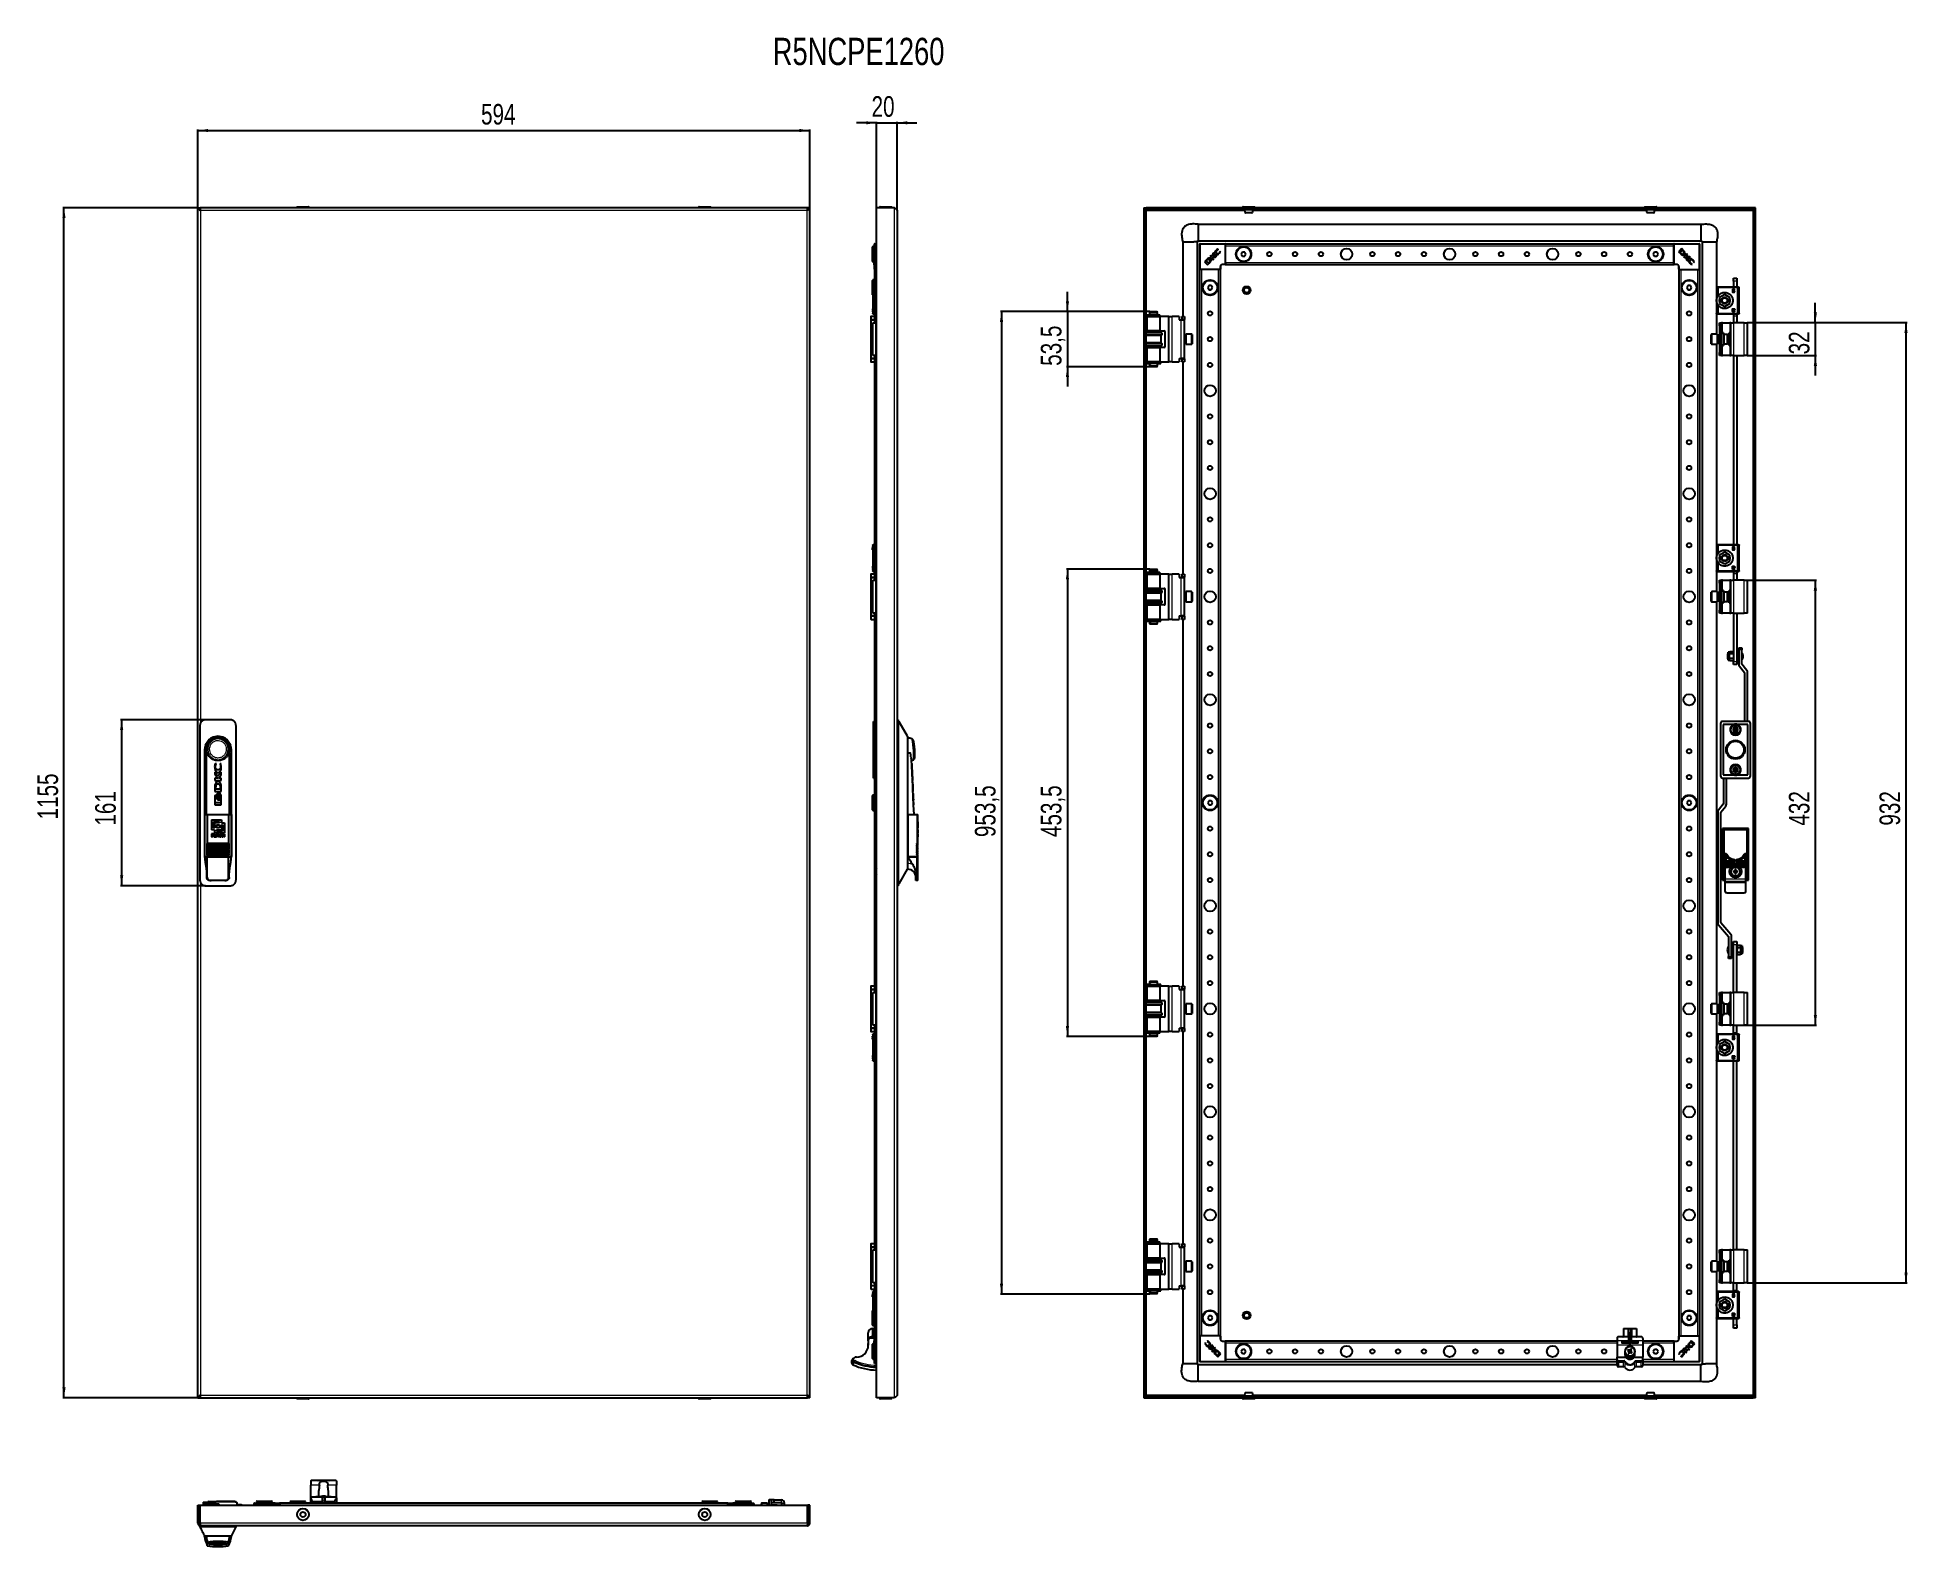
# Model space of a CAD drawing. Header units: millimetres. Extents: x -317 to 1498, y -422 to 1043.
import ezdxf

# ---------------------------------------------------------------- set-up
doc = ezdxf.new("R2010")
doc.units = ezdxf.units.MM
doc.layers.add('FORMAT', color=7, linetype='Continuous')
doc.styles.add('SLDTEXTSTYLE0', font='TXT', dxfattribs={"width": 0.75})
doc.dimstyles.new('SLDDIMSTYLE0', dxfattribs={"dimtxt": 20, "dimasz": 10, "dimexe": 0, "dimexo": 0.0625, "dimgap": 5, "dimtad": 2, "dimdec": 1, "dimrnd": 1e-09, "dimzin": 12, "dimdsep": 46, "dimtxsty": 'SLDTEXTSTYLE0', "dimsah": 1, "dimcen": 0.09, "dimadec": 0, "dimazin": 3, "dimtfac": 1, "dimtofl": 0, "dimtmove": 0, "dimatfit": 3, "dimfxl": 0, "dimfrac": 2, "dimtolj": 1, "dimtzin": 12, "dimarcsym": 0})
doc.dimstyles.new('SLDDIMSTYLE1', dxfattribs={"dimtxt": 20, "dimasz": 10, "dimexe": 0, "dimexo": 0.0625, "dimgap": 5, "dimtad": 2, "dimdec": 1, "dimrnd": 1e-09, "dimzin": 12, "dimdsep": 46, "dimtxsty": 'SLDTEXTSTYLE0', "dimsah": 1, "dimcen": 0.09, "dimadec": 0, "dimazin": 3, "dimtfac": 1, "dimtmove": 0, "dimatfit": 0, "dimfxl": 0, "dimfrac": 2, "dimtolj": 1, "dimtzin": 12, "dimarcsym": 0})

msp = doc.modelspace()

# ---------------------------------------------------------------- texts
at = {"layer": 'FORMAT', "insert": (396.57, 1042.76), "char_height": 26.458, "attachment_point": 1, "style": 'SLDTEXTSTYLE0'}
msp.add_mtext('R5NCPE1260', dxfattribs=at)

# ---------------------------------------------------------------- blocks, each defined once
blk = doc.blocks.new('_D')
at = {"layer": 'FORMAT'}
for p, q in [((-161.5, 877.8), (-161.5, 953.8)), ((-161.5, 952.8), (432.5, 952.8)), ((432.5, 877.8), (432.5, 953.8))]:
    blk.add_line(p, q, dxfattribs=at)
for points in [[(-161.5, 952.8), (-151.5, 951.2), (-151.5, 954.3)], [(432.5, 952.8), (422.5, 954.3), (422.5, 951.2)]]:
    blk.add_solid(points, dxfattribs=at)
at = {"layer": 'FORMAT', "insert": (113.4, 978.6), "char_height": 20, "attachment_point": 1, "style": 'SLDTEXTSTYLE0'}
blk.add_mtext('594', dxfattribs=at)
blk = doc.blocks.new('_D_1')
at = {"layer": 'FORMAT'}
for p, q in [((-161.5, 877.8), (-292.5, 877.8)), ((-291.5, -277.2), (-291.5, 877.8)), ((-161.5, -277.2), (-292.5, -277.2))]:
    blk.add_line(p, q, dxfattribs=at)
for points in [[(-291.5, 877.8), (-293, 867.8), (-289.9, 867.8)], [(-291.5, -277.2), (-289.9, -267.2), (-293, -267.2)]]:
    blk.add_solid(points, dxfattribs=at)
at = {"layer": 'FORMAT', "insert": (-317.2, 284.1), "char_height": 20, "attachment_point": 1, "rotation": 90, "style": 'SLDTEXTSTYLE0'}
blk.add_mtext('1155', dxfattribs=at)
blk = doc.blocks.new('_D_2')
at = {"layer": 'FORMAT'}
for p, q in [((-154, 380.8), (-236.5, 380.8)), ((-235.5, 380.8), (-235.5, 219.8)), ((-154, 219.8), (-236.5, 219.8))]:
    blk.add_line(p, q, dxfattribs=at)
for points in [[(-235.5, 380.8), (-237, 370.8), (-233.9, 370.8)], [(-235.5, 219.8), (-233.9, 229.8), (-237, 229.8)]]:
    blk.add_solid(points, dxfattribs=at)
at = {"layer": 'FORMAT', "insert": (-261.2, 278.1), "char_height": 20, "attachment_point": 1, "rotation": 90, "style": 'SLDTEXTSTYLE0'}
blk.add_mtext('161', dxfattribs=at)
blk = doc.blocks.new('_D_3')
at = {"layer": 'FORMAT'}
for p, q in [((497.3, 960.3), (478, 960.3)), ((497.3, 877.8), (497.3, 961.3)), ((497.3, 960.3), (517.3, 960.3)), ((517.3, 875.2), (517.3, 961.3)), ((517.3, 960.3), (536.5, 960.3))]:
    blk.add_line(p, q, dxfattribs=at)
for points in [[(497.3, 960.3), (487.3, 961.8), (487.3, 958.7)], [(517.3, 960.3), (527.3, 958.7), (527.3, 961.8)]]:
    blk.add_solid(points, dxfattribs=at)
at = {"layer": 'FORMAT', "insert": (492.5, 986.1), "char_height": 20, "attachment_point": 1, "style": 'SLDTEXTSTYLE0'}
blk.add_mtext('20', dxfattribs=at)
blk = doc.blocks.new('_D_4')
at = {"layer": 'FORMAT'}
for p, q in [((682.6, 777), (682.6, 796.3)), ((762.7, 777), (681.6, 777)), ((682.6, 777), (682.6, 723.5)), ((762.7, 723.5), (681.6, 723.5)), ((682.6, 723.5), (682.6, 704.3))]:
    blk.add_line(p, q, dxfattribs=at)
for points in [[(682.6, 777), (684.2, 787), (681.1, 787)], [(682.6, 723.5), (681.1, 713.5), (684.2, 713.5)]]:
    blk.add_solid(points, dxfattribs=at)
at = {"layer": 'FORMAT', "insert": (656.8, 724.4), "char_height": 20, "attachment_point": 1, "rotation": 90, "style": 'SLDTEXTSTYLE0'}
blk.add_mtext('53,5', dxfattribs=at)
blk = doc.blocks.new('_D_5')
at = {"layer": 'FORMAT'}
for p, q in [((1342.6, 766.3), (1497.6, 766.3)), ((1496.6, 766.3), (1496.6, -165.7)), ((1342.6, -165.7), (1497.6, -165.7))]:
    blk.add_line(p, q, dxfattribs=at)
for points in [[(1496.6, 766.3), (1495.1, 756.3), (1498.2, 756.3)], [(1496.6, -165.7), (1498.2, -155.7), (1495.1, -155.7)]]:
    blk.add_solid(points, dxfattribs=at)
at = {"layer": 'FORMAT', "insert": (1470.9, 278.1), "char_height": 20, "attachment_point": 1, "rotation": 90, "style": 'SLDTEXTSTYLE0'}
blk.add_mtext('932', dxfattribs=at)
blk = doc.blocks.new('_D_6')
at = {"layer": 'FORMAT'}
for p, q in [((1408.6, 766.3), (1408.6, 785.5)), ((1342.6, 766.3), (1409.6, 766.3)), ((1408.6, 766.3), (1408.6, 734.3)), ((1342.6, 734.3), (1409.6, 734.3)), ((1408.6, 734.3), (1408.6, 715.1))]:
    blk.add_line(p, q, dxfattribs=at)
for points in [[(1408.6, 766.3), (1410.2, 776.3), (1407.1, 776.3)], [(1408.6, 734.3), (1407.1, 724.3), (1410.2, 724.3)]]:
    blk.add_solid(points, dxfattribs=at)
at = {"layer": 'FORMAT', "insert": (1382.9, 735.5), "char_height": 20, "attachment_point": 1, "rotation": 90, "style": 'SLDTEXTSTYLE0'}
blk.add_mtext('32', dxfattribs=at)
blk = doc.blocks.new('_D_7')
at = {"layer": 'FORMAT'}
for p, q in [((762.7, 777), (617.6, 777)), ((618.6, 777), (618.6, -176.5)), ((762.7, -176.5), (617.6, -176.5))]:
    blk.add_line(p, q, dxfattribs=at)
for points in [[(618.6, 777), (617.1, 767), (620.2, 767)], [(618.6, -176.5), (620.2, -166.5), (617.1, -166.5)]]:
    blk.add_solid(points, dxfattribs=at)
at = {"layer": 'FORMAT', "insert": (592.8, 267), "char_height": 20, "attachment_point": 1, "rotation": 90, "style": 'SLDTEXTSTYLE0'}
blk.add_mtext('953,5', dxfattribs=at)
blk = doc.blocks.new('_D_8')
at = {"layer": 'FORMAT'}
for p, q in [((1339.6, 516.3), (1409.6, 516.3)), ((1408.6, 516.3), (1408.6, 84.3)), ((1339.6, 84.3), (1409.6, 84.3))]:
    blk.add_line(p, q, dxfattribs=at)
for points in [[(1408.6, 516.3), (1407.1, 506.3), (1410.2, 506.3)], [(1408.6, 84.3), (1410.2, 94.3), (1407.1, 94.3)]]:
    blk.add_solid(points, dxfattribs=at)
at = {"layer": 'FORMAT', "insert": (1382.9, 278.1), "char_height": 20, "attachment_point": 1, "rotation": 90, "style": 'SLDTEXTSTYLE0'}
blk.add_mtext('432', dxfattribs=at)
blk = doc.blocks.new('_D_9')
at = {"layer": 'FORMAT'}
for p, q in [((762.7, 527), (681.6, 527)), ((682.6, 527), (682.6, 73.5)), ((762.7, 73.5), (681.6, 73.5))]:
    blk.add_line(p, q, dxfattribs=at)
for points in [[(682.6, 527), (681.1, 517), (684.2, 517)], [(682.6, 73.5), (684.2, 83.5), (681.1, 83.5)]]:
    blk.add_solid(points, dxfattribs=at)
at = {"layer": 'FORMAT', "insert": (656.8, 267), "char_height": 20, "attachment_point": 1, "rotation": 90, "style": 'SLDTEXTSTYLE0'}
blk.add_mtext('453,5', dxfattribs=at)

# ---------------------------------------------------------------- dimensions: what is measured, and where the dimension line sits
at = {"layer": 'FORMAT'}
for base, p1, p2, dimstyle, picture, middle in [((517.27, 960.28), (497.27, 877.78), (517.27, 875.18), 'SLDDIMSTYLE1', '_D_3', (507.27, 960.28)), ((432.55, 952.78), (-161.45, 877.78), (432.55, 877.78), 'SLDDIMSTYLE0', '_D', (135.55, 952.78))]:
    dim = msp.add_linear_dim(base=base, p1=p1, p2=p2, dimstyle=dimstyle, dxfattribs=at)
    dim.commit()
    dim.dimension.update_dxf_attribs({"geometry": picture, "text_midpoint": middle, "dimtype": 160})
for base, p1, p2, dimstyle, picture, middle in [((-291.46, 877.78), (-161.45, -277.22), (-161.45, 877.78), 'SLDDIMSTYLE0', '_D_1', (-291.46, 313.63)), ((682.63, 723.53), (762.71, 777.03), (762.71, 723.53), 'SLDDIMSTYLE1', '_D_4', (682.63, 750.28)), ((1408.64, 734.28), (1342.63, 766.28), (1342.63, 734.28), 'SLDDIMSTYLE1', '_D_6', (1408.64, 750.28)), ((618.63, -176.47), (762.71, 777.03), (762.71, -176.47), 'SLDDIMSTYLE0', '_D_7', (618.63, 300.28)), ((1496.64, -165.72), (1342.63, 766.28), (1342.63, -165.72), 'SLDDIMSTYLE0', '_D_5', (1496.64, 300.28)), ((682.63, 73.53), (762.71, 527.03), (762.71, 73.53), 'SLDDIMSTYLE0', '_D_9', (682.63, 300.28)), ((1408.64, 84.28), (1339.63, 516.28), (1339.63, 84.28), 'SLDDIMSTYLE0', '_D_8', (1408.64, 300.28)), ((-235.46, 219.78), (-153.95, 380.78), (-153.95, 219.78), 'SLDDIMSTYLE0', '_D_2', (-235.46, 300.28))]:
    dim = msp.add_linear_dim(base=base, p1=p1, p2=p2, angle=90, dimstyle=dimstyle, dxfattribs=at)
    dim.commit()
    dim.dimension.update_dxf_attribs({"geometry": picture, "text_midpoint": middle, "dimtype": 160})

# ---------------------------------------------------------------- linework, layer by layer
at = {"color": 7, "linetype": 'Continuous', "lineweight": 25}
for p, q in [((-161.45, -277.22), (-161.45, 877.78)), ((-161.45, 877.78), (-159.45, 877.78)), ((430.25, 877.78), (-159.15, 877.78)), ((-159.15, 876.05), (-159.15, 877.78)), ((-65.2, 878.53), (-65.2, 877.78)), ((-64.95, 878.78), (-53.95, 878.78)), ((-53.7, 877.78), (-53.7, 878.53)), ((324.8, 878.53), (324.8, 877.78)), ((325.05, 878.78), (327.54, 878.78)), ((327.54, 878.78), (336.05, 878.78)), ((336.3, 877.78), (336.3, 878.53)), ((430.25, 877.78), (430.25, 876.06)), ((432.55, 877.78), (430.55, 877.78)), ((432.55, -277.22), (432.55, 877.78)), ((497.27, -277.22), (497.27, 877.78)), ((514.67, 877.78), (497.27, 877.78)), ((500.52, 878.53), (500.52, 877.78)), ((500.77, 878.78), (501.67, 878.78)), ((501.67, 878.78), (511.77, 878.78)), ((512.02, 877.78), (512.02, 878.53)), ((517.27, 875.18), (517.27, 377.78)), ((756.63, 877.78), (756.63, -277.22)), ((756.63, 877.78), (758.63, 877.78)), ((758.63, 877.78), (758.63, -277.22)), ((758.93, 875.78), (758.93, 877.78)), ((1348.33, 877.78), (758.93, 877.78)), ((1348.33, 875.78), (758.93, 875.78)), ((759.23, 875.18), (759.03, 875.78)), ((852.88, 878.53), (852.88, 877.78)), ((853.13, 878.78), (864.13, 878.78)), ((864.38, 877.78), (864.38, 878.53)), ((1242.88, 878.53), (1242.88, 877.78)), ((1243.13, 878.78), (1251.64, 878.78)), ((1251.64, 878.78), (1254.13, 878.78)), ((1254.38, 877.78), (1254.38, 878.53)), ((1348.24, 875.78), (1348.03, 875.18)), ((1348.33, 875.78), (1348.33, 877.78)), ((1350.63, 877.78), (1348.63, 877.78)), ((1348.63, -277.22), (1348.63, 877.78)), ((1350.63, -277.22), (1350.63, 877.78)), ((809.63, 861.78), (809.63, 845.94)), ((809.63, 861.78), (1297.63, 861.78)), ((493.77, 840.28), (493.27, 839.78)), ((493.27, 832.78), (493.27, 839.78)), ((495.27, 840.28), (493.77, 840.28)), ((493.77, 840.28), (493.77, 832.78)), ((495.07, 838.13), (495.27, 838.13)), ((495.07, 836.14), (495.07, 838.13)), ((495.07, 836.14), (495.27, 836.14)), ((495.07, 834.18), (495.07, 836.14)), ((495.27, 818.08), (495.27, 842.48)), ((495.57, 842.78), (497.27, 842.78)), ((794.63, 844.78), (795.61, 844.78)), ((794.63, 844.78), (794.63, 772.28)), ((795.61, 844.78), (798.07, 844.78)), ((798.07, 844.78), (801.63, 844.78)), ((801.63, 844.78), (805.2, 844.78)), ((808.63, 844.78), (808.63, -244.22)), ((809.63, 845.78), (1297.63, 845.78)), ((811.13, 818.08), (811.13, 842.48)), ((811.43, 842.78), (835.83, 842.78)), ((829.07, 837.24), (828.74, 837.92)), ((828.93, 837.1), (829.07, 837.24)), ((830.88, 835.67), (830.78, 835.56)), ((831.13, 835.16), (830.88, 835.67)), ((836.13, 842.78), (1271.13, 842.78)), ((836.13, 842.48), (836.13, 842.78)), ((836.13, 842.48), (836.13, 841.84)), ((836.13, 840.78), (836.13, 841.84)), ((836.13, 824.78), (836.13, 840.78)), ((1271.13, 842.48), (1271.13, 842.78)), ((1271.13, 841.84), (1271.13, 842.48)), ((1271.13, 840.78), (1271.13, 841.84)), ((1271.13, 824.78), (1271.13, 840.78)), ((1271.43, 842.78), (1295.83, 842.78)), ((1278.74, 838.13), (1275.78, 835.18)), ((1275.78, 835.18), (1277.67, 833.29)), ((1279.44, 836.61), (1277.26, 834.43)), ((1280.73, 836.14), (1278.74, 838.13)), ((1280.19, 835.89), (1279.44, 836.61)), ((1296.13, 842.48), (1296.13, 818.08)), ((1298.63, 844.78), (1298.63, -244.22)), ((1312.63, 844.78), (1312.63, 800.46)), ((493.27, 825.78), (493.27, 832.78)), ((493.27, 825.78), (493.77, 825.28)), ((493.77, 832.78), (493.77, 825.28)), ((493.77, 825.28), (495.07, 825.28)), ((495.05, 831.72), (495.07, 831.72)), ((495.27, 828.5), (495.05, 828.5)), ((495.07, 834.18), (495.27, 834.18)), ((495.07, 833.13), (495.27, 833.13)), ((495.07, 832.08), (495.07, 833.13)), ((495.07, 832.08), (495.27, 832.08)), ((495.07, 830.69), (495.07, 832.08)), ((495.07, 830.69), (495.27, 830.69)), ((495.07, 830.21), (495.07, 830.69)), ((495.07, 829.41), (495.07, 830.21)), ((495.07, 830.21), (495.27, 830.21)), ((495.07, 829.41), (495.27, 829.41)), ((495.07, 828.63), (495.07, 829.41)), ((495.07, 825.18), (495.27, 825.18)), ((495.07, 824.84), (495.07, 825.18)), ((495.07, 824.84), (495.27, 824.84)), ((495.07, 824.17), (495.07, 824.82)), ((495.07, 824.17), (495.27, 824.17)), ((495.07, 823.14), (495.27, 823.14)), ((495.07, 823.03), (495.07, 823.14)), ((495.07, 823.03), (495.27, 823.03)), ((495.07, 822.78), (495.07, 823.03)), ((495.07, 822.78), (495.27, 822.78)), ((495.07, 822.43), (495.07, 822.78)), ((495.07, 822.43), (495.27, 822.43)), ((495.27, 817.78), (495.27, 800.78)), ((495.27, 817.78), (495.57, 817.78)), ((496.22, 817.78), (495.57, 817.78)), ((496.22, 817.78), (497.27, 817.78)), ((811.13, -217.22), (811.13, 817.78)), ((811.43, 817.78), (811.13, 817.78)), ((812.08, 817.78), (811.43, 817.78)), ((813.13, 817.78), (812.08, 817.78)), ((829.13, 817.78), (813.13, 817.78)), ((817.77, 827.38), (815.78, 825.39)), ((815.78, 825.39), (818.74, 822.43)), ((818.03, 826.83), (817.3, 826.09)), ((817.3, 826.09), (819.49, 823.91)), ((818.74, 822.43), (820.63, 824.32)), ((819.49, 823.91), (820.14, 824.59)), ((820.63, 824.32), (820.65, 824.34)), ((821.83, 831.44), (820.78, 830.39)), ((820.78, 830.39), (823.74, 827.43)), ((823.22, 830.05), (821.83, 831.44)), ((823.71, 833.32), (823.22, 830.05)), ((823.56, 829.73), (826.22, 829.91)), ((824.8, 828.49), (823.56, 829.73)), ((824.51, 834.11), (823.71, 833.32)), ((823.74, 827.43), (824.8, 828.49)), ((824.03, 831.02), (824.51, 834.11)), ((827.51, 831.19), (824.03, 831.02)), ((826.22, 829.91), (827.51, 831.19)), ((830.19, 817.78), (829.13, 817.78)), ((830.83, 817.78), (830.19, 817.78)), ((831.13, 817.78), (830.83, 817.78)), ((831.13, 820.78), (831.13, 818.08)), ((831.13, -217.22), (831.13, 817.78)), ((835.83, 822.78), (833.13, 822.78)), ((836.13, 823.73), (836.13, 824.78)), ((836.13, 823.73), (836.13, 823.08)), ((836.13, 822.78), (836.13, 823.08)), ((836.13, 822.78), (1271.13, 822.78)), ((852.48, 834.78), (851.32, 832.78)), ((851.32, 832.78), (852.48, 830.78)), ((854.79, 834.78), (852.48, 834.78)), ((852.48, 830.78), (854.79, 830.78)), ((855.94, 832.78), (854.79, 834.78)), ((854.79, 830.78), (855.94, 832.78)), ((1252.48, 834.78), (1251.32, 832.78)), ((1251.32, 832.78), (1252.48, 830.78)), ((1254.79, 834.78), (1252.48, 834.78)), ((1252.48, 830.78), (1254.79, 830.78)), ((1255.94, 832.78), (1254.79, 834.78)), ((1254.79, 830.78), (1255.94, 832.78)), ((1271.13, 823.73), (1271.13, 824.78)), ((1271.13, 823.08), (1271.13, 823.73)), ((1271.13, 822.78), (1271.13, 823.08)), ((1274.13, 822.78), (1271.43, 822.78)), ((1276.13, 818.08), (1276.13, 820.78)), ((1276.13, 817.78), (1276.13, -217.22)), ((1276.13, 817.78), (1276.43, 817.78)), ((1277.08, 817.78), (1276.43, 817.78)), ((1277.08, 817.78), (1278.13, 817.78)), ((1277.26, 834.43), (1277.94, 833.77)), ((1277.67, 833.29), (1277.69, 833.27)), ((1278.13, 817.78), (1294.13, 817.78)), ((1283.74, 833.13), (1280.78, 830.17)), ((1280.78, 830.17), (1281.84, 829.11)), ((1281.84, 829.11), (1283.09, 830.36)), ((1283.09, 830.36), (1283.26, 827.7)), ((1283.26, 827.7), (1284.55, 826.41)), ((1283.4, 830.69), (1284.79, 832.08)), ((1286.67, 830.21), (1283.4, 830.69)), ((1284.79, 832.08), (1283.74, 833.13)), ((1284.37, 829.88), (1287.46, 829.41)), ((1284.55, 826.41), (1284.37, 829.88)), ((1287.46, 829.41), (1286.67, 830.21)), ((1288.51, 822.78), (1289.02, 823.03)), ((1289.02, 823.03), (1288.91, 823.14)), ((1290.45, 824.98), (1290.59, 824.84)), ((1290.59, 824.84), (1291.28, 825.18)), ((1294.13, 817.78), (1295.19, 817.78)), ((1295.83, 817.78), (1295.19, 817.78)), ((1295.83, 817.78), (1296.13, 817.78)), ((1296.13, 817.78), (1296.13, -217.22)), ((493.77, 807.78), (493.27, 807.28)), ((493.27, 793.28), (493.27, 807.28)), ((493.67, 800.28), (493.67, 775.28)), ((495.27, 807.78), (493.77, 807.78)), ((493.77, 807.78), (493.77, 800.6)), ((497.27, 800.78), (495.67, 800.78)), ((819.98, 802.28), (818.82, 800.28)), ((818.82, 800.28), (819.98, 798.28)), ((822.29, 802.28), (819.98, 802.28)), ((823.44, 800.28), (822.29, 802.28)), ((822.29, 798.28), (823.44, 800.28)), ((1284.98, 802.28), (1283.82, 800.28)), ((1283.82, 800.28), (1284.98, 798.28)), ((1287.29, 802.28), (1284.98, 802.28)), ((1288.44, 800.28), (1287.29, 802.28)), ((1287.29, 798.28), (1288.44, 800.28)), ((1312.63, 800.28), (1312.63, 775.28)), ((1332.63, 800.78), (1314.63, 800.78)), ((1329.33, 809.48), (1332.33, 809.48)), ((1329.33, 806.48), (1329.33, 809.48)), ((1329.33, 806.48), (1329.33, 800.78)), ((1332.33, 809.48), (1332.33, 806.48)), ((1332.33, 806.48), (1332.33, 800.78)), ((1333.23, 800.78), (1332.98, 800.78)), ((1334.63, 775.28), (1334.63, 800.28)), ((493.27, 793.28), (493.67, 792.88)), ((819.98, 798.28), (822.29, 798.28)), ((1284.98, 798.28), (1287.29, 798.28)), ((1313.46, 790.91), (1314.97, 793.16)), ((1314.97, 782.4), (1313.46, 784.66)), ((1320.63, 793.5), (1315.68, 790.64)), ((1315.68, 790.64), (1315.68, 788.78)), ((1315.68, 786.78), (1315.68, 788.78)), ((1315.68, 788.78), (1317.65, 788.78)), ((1315.68, 786.78), (1315.68, 784.92)), ((1315.68, 786.78), (1317.65, 786.78)), ((1315.68, 784.92), (1320.63, 782.07)), ((1318.34, 788.78), (1317.65, 788.78)), ((1317.65, 786.78), (1318.34, 786.78)), ((1325.58, 790.64), (1320.63, 793.5)), ((1320.63, 782.07), (1325.58, 784.92)), ((1323.62, 788.78), (1322.93, 788.78)), ((1322.93, 786.78), (1323.62, 786.78)), ((1323.62, 788.78), (1325.58, 788.78)), ((1323.62, 786.78), (1325.58, 786.78)), ((1325.58, 788.78), (1325.58, 790.64)), ((1325.58, 788.78), (1325.58, 786.78)), ((1325.58, 784.92), (1325.58, 786.78)), ((1328.08, 797.74), (1328.08, 795.87)), ((1328.53, 795.87), (1328.53, 796.15)), ((1328.6, 797.49), (1328.6, 797.71)), ((1328.99, 797.49), (1328.6, 797.49)), ((1328.6, 797.13), (1329.03, 797.13)), ((1328.6, 796.55), (1328.6, 797.13)), ((491.72, 771.78), (491.72, 769.78)), ((495.27, 772.28), (492.22, 772.28)), ((492.22, 769.28), (495.27, 769.28)), ((492.22, 769.28), (492.22, 768.98)), ((492.22, 731.58), (492.22, 768.98)), ((492.22, 768.98), (495.22, 768.98)), ((493.77, 766.28), (496.77, 766.28)), ((493.77, 734.28), (493.77, 766.28)), ((494.72, 769.28), (494.72, 768.98)), ((495.22, 768.98), (495.27, 768.98)), ((495.27, 774.78), (495.27, 766.28)), ((495.67, 774.78), (497.27, 774.78)), ((497.27, 766.28), (496.77, 766.28)), ((758.98, 773.98), (758.98, 773.08)), ((758.98, 773.98), (771.87, 773.98)), ((758.98, 773.08), (771.87, 773.08)), ((759.68, 772.28), (759.68, 758.28)), ((759.68, 772.28), (772.58, 772.28)), ((762.71, 777.03), (762.13, 776.03)), ((762.13, 776.03), (762.13, 774.03)), ((770.13, 776.03), (762.13, 776.03)), ((766.89, 774.03), (762.13, 774.03)), ((762.13, 773.03), (762.13, 772.28)), ((766.89, 773.03), (762.13, 773.03)), ((762.63, 774.03), (762.63, 773.98)), ((762.63, 773.08), (762.63, 773.03)), ((762.71, 777.03), (769.56, 777.03)), ((770.13, 774.03), (766.89, 774.03)), ((770.13, 773.03), (766.89, 773.03)), ((770.13, 776.03), (769.56, 777.03)), ((769.63, 773.98), (769.63, 774.03)), ((769.63, 773.03), (769.63, 773.08)), ((770.13, 774.03), (770.13, 776.03)), ((770.13, 772.28), (770.13, 773.03)), ((771.87, 773.98), (771.96, 773.98)), ((771.87, 773.08), (771.96, 773.08)), ((771.96, 773.08), (771.96, 773.98)), ((771.96, 773.98), (772.17, 773.98)), ((771.96, 773.08), (772.17, 773.08)), ((772.17, 773.08), (772.17, 773.98)), ((772.58, 758.28), (772.58, 772.28)), ((780.68, 772.28), (772.58, 772.28)), ((781.18, 772.28), (780.68, 772.28)), ((781.18, 728.28), (781.18, 772.28)), ((781.18, 772.28), (784.18, 772.28)), ((791.18, 772.28), (784.18, 772.28)), ((791.18, 772.28), (791.18, 768.98)), ((791.18, 768.98), (793.18, 768.98)), ((793.18, 768.98), (796.18, 768.98)), ((793.68, 772.28), (796.18, 772.28)), ((793.68, 771.78), (793.68, 772.28)), ((793.68, 771.78), (793.68, 769.78)), ((793.68, 769.28), (793.68, 769.78)), ((796.18, 769.28), (793.68, 769.28)), ((793.68, 769.28), (793.68, 768.98)), ((796.18, 772.28), (796.18, 771.78)), ((796.18, 771.78), (796.18, 769.78)), ((796.18, 769.78), (796.18, 769.28)), ((796.18, 768.98), (796.18, 769.28)), ((796.18, 731.58), (796.18, 768.98)), ((1312.63, 775.11), (1312.63, 755.28)), ((1314.63, 774.78), (1332.63, 774.78)), ((1315.63, 766.28), (1317.63, 766.28)), ((1315.63, 765.28), (1315.63, 766.28)), ((1315.63, 764.28), (1315.63, 765.28)), ((1315.63, 763.28), (1315.63, 764.28)), ((1317.63, 763.28), (1315.63, 763.28)), ((1315.63, 763.28), (1315.63, 762.78)), ((1317.63, 762.78), (1315.63, 762.78)), ((1315.63, 762.78), (1315.63, 737.78)), ((1317.63, 766.28), (1317.63, 765.28)), ((1318.63, 766.28), (1317.63, 766.28)), ((1317.63, 764.28), (1317.63, 765.28)), ((1317.63, 764.28), (1317.63, 763.28)), ((1317.63, 763.28), (1317.63, 762.78)), ((1317.63, 762.78), (1317.63, 737.78)), ((1318.63, 766.28), (1325.63, 766.28)), ((1326.63, 766.28), (1325.63, 766.28)), ((1326.63, 734.28), (1326.63, 766.28)), ((1326.63, 766.28), (1329.63, 766.28)), ((1328.08, 777.82), (1328.08, 779.69)), ((1328.53, 779.69), (1328.53, 779.41)), ((1328.6, 778.43), (1328.6, 779.02)), ((1329.03, 778.43), (1328.6, 778.43)), ((1328.99, 778.08), (1328.6, 778.08)), ((1328.6, 778.08), (1328.6, 777.86)), ((1329.33, 774.86), (1329.33, 772.98)), ((1329.33, 772.98), (1329.33, 766.28)), ((1339.63, 766.28), (1329.63, 766.28)), ((1332.33, 774.86), (1332.33, 772.98)), ((1332.33, 772.98), (1332.33, 766.28)), ((1332.98, 774.78), (1333.23, 774.78)), ((1339.63, 766.28), (1342.63, 766.28)), ((1342.63, 734.28), (1342.63, 766.28)), ((758.63, 757.28), (773.63, 757.28)), ((773.63, 756.68), (758.63, 756.68)), ((773.63, 753.88), (758.63, 753.88)), ((773.63, 746.68), (758.63, 746.68)), ((772.58, 758.28), (759.68, 758.28)), ((762.13, 758.28), (762.13, 757.28)), ((770.13, 757.28), (770.13, 758.28)), ((772.58, 758.28), (776.68, 758.28)), ((773.63, 756.68), (773.63, 757.28)), ((774.33, 756), (773.63, 756.68)), ((773.63, 753.88), (774.33, 754.57)), ((773.63, 746.68), (773.63, 753.88)), ((774.33, 746), (773.63, 746.68)), ((773.63, 743.88), (774.33, 744.57)), ((777.18, 757.78), (777.18, 742.78)), ((797.43, 753.28), (796.18, 753.28)), ((796.18, 747.28), (797.43, 747.28)), ((803.08, 755.28), (797.68, 755.28)), ((797.68, 755.28), (797.68, 745.28)), ((797.68, 745.28), (803.08, 745.28)), ((803.68, 754.68), (803.68, 745.88)), ((1307.63, 748.03), (1307.63, 754.68)), ((1307.63, 745.88), (1307.63, 748.03)), ((1313.63, 755.28), (1308.23, 755.28)), ((1308.23, 745.28), (1313.63, 745.28)), ((1312.63, 745.28), (1312.63, 550.46)), ((1313.63, 747.72), (1313.63, 755.28)), ((1313.63, 745.28), (1313.63, 747.72)), ((1315.13, 753.28), (1313.88, 753.28)), ((1313.88, 747.28), (1315.13, 747.28)), ((1315.63, 755.28), (1315.13, 755.28)), ((1315.13, 755.28), (1315.13, 754.07)), ((1315.13, 754.07), (1315.13, 745.28)), ((1315.13, 745.28), (1315.63, 745.28)), ((1317.63, 756.28), (1318.63, 756.28)), ((1319.33, 756.28), (1318.63, 756.28)), ((1319.33, 756.28), (1319.33, 755.83)), ((1319.33, 744.73), (1319.33, 744.28)), ((1323.27, 754.78), (1320.13, 754.78)), ((1320.13, 745.78), (1320.13, 754.78)), ((1320.13, 745.78), (1323.27, 745.78)), ((1324.13, 754.28), (1323.27, 754.78)), ((1323.27, 745.78), (1323.27, 754.78)), ((1323.27, 745.78), (1324.13, 746.28)), ((1324.13, 746.28), (1324.13, 754.28)), ((1324.93, 744.28), (1324.93, 756.28)), ((1325.63, 756.28), (1324.93, 756.28)), ((1325.63, 756.28), (1326.63, 756.28)), ((491.72, 730.78), (491.72, 728.78)), ((495.22, 731.58), (492.22, 731.58)), ((492.22, 731.58), (492.22, 731.28)), ((495.27, 731.28), (492.22, 731.28)), ((492.22, 728.28), (495.27, 728.28)), ((496.77, 734.28), (493.77, 734.28)), ((494.72, 731.58), (494.72, 731.28)), ((495.27, 731.58), (495.22, 731.58)), ((495.27, 734.28), (495.27, 550.78)), ((496.77, 734.28), (497.27, 734.28)), ((773.63, 743.88), (758.63, 743.88)), ((758.63, 743.28), (773.63, 743.28)), ((758.98, 727.48), (758.98, 726.58)), ((758.98, 727.48), (762.98, 727.48)), ((758.98, 726.58), (762.98, 726.58)), ((759.68, 742.28), (759.68, 728.28)), ((759.68, 742.28), (772.58, 742.28)), ((772.58, 728.28), (759.68, 728.28)), ((762.13, 743.28), (762.13, 742.28)), ((762.13, 728.28), (762.13, 727.53)), ((766.89, 727.53), (762.13, 727.53)), ((762.13, 726.53), (762.13, 724.53)), ((766.89, 726.53), (762.13, 726.53)), ((762.63, 727.53), (762.63, 727.48)), ((762.63, 726.58), (762.63, 726.53)), ((762.98, 727.48), (763.63, 727.48)), ((762.98, 726.58), (763.63, 726.58)), ((763.63, 727.48), (763.97, 727.48)), ((763.63, 726.58), (763.97, 726.58)), ((763.97, 726.58), (763.97, 727.48)), ((763.97, 727.48), (763.97, 727.48)), ((763.97, 726.58), (763.97, 726.58)), ((770.13, 727.53), (766.89, 727.53)), ((770.13, 726.53), (766.89, 726.53)), ((769.06, 727.48), (769.06, 726.58)), ((769.06, 727.48), (769.08, 727.48)), ((769.06, 726.58), (769.08, 726.58)), ((769.08, 727.48), (770.38, 727.48)), ((769.08, 726.58), (770.38, 726.58)), ((769.63, 727.48), (769.63, 727.53)), ((769.63, 726.53), (769.63, 726.58)), ((770.13, 742.28), (770.13, 743.28)), ((770.13, 727.53), (770.13, 728.28)), ((770.13, 724.53), (770.13, 726.53)), ((770.38, 727.48), (771.1, 727.48)), ((770.38, 726.58), (771.1, 726.58)), ((771.1, 727.48), (773.28, 727.48)), ((771.1, 726.58), (773.28, 726.58)), ((772.58, 728.28), (772.58, 742.28)), ((776.68, 742.28), (772.58, 742.28)), ((772.58, 728.28), (780.68, 728.28)), ((773.28, 726.58), (773.28, 727.48)), ((773.63, 743.28), (773.63, 743.88)), ((780.68, 728.28), (781.18, 728.28)), ((784.18, 728.28), (781.18, 728.28)), ((784.18, 728.28), (791.18, 728.28)), ((791.18, 731.58), (793.18, 731.58)), ((791.18, 731.58), (791.18, 728.28)), ((796.18, 731.58), (793.18, 731.58)), ((793.68, 731.58), (793.68, 731.28)), ((793.68, 731.28), (796.18, 731.28)), ((793.68, 730.78), (793.68, 731.28)), ((793.68, 730.78), (793.68, 728.78)), ((793.68, 728.28), (793.68, 728.78)), ((796.18, 728.28), (793.68, 728.28)), ((794.63, 728.28), (794.63, 522.28)), ((796.18, 731.28), (796.18, 731.58)), ((796.18, 731.28), (796.18, 730.78)), ((796.18, 730.78), (796.18, 728.78)), ((796.18, 728.78), (796.18, 728.28)), ((1317.63, 737.78), (1315.63, 737.78)), ((1315.63, 737.78), (1315.63, 737.28)), ((1315.63, 736.28), (1315.63, 737.28)), ((1315.63, 737.28), (1317.63, 737.28)), ((1315.63, 735.28), (1315.63, 736.28)), ((1315.63, 734.28), (1315.63, 735.28)), ((1317.63, 734.28), (1315.63, 734.28)), ((1318.63, 744.28), (1317.63, 744.28)), ((1317.63, 737.78), (1317.63, 737.28)), ((1317.63, 737.28), (1317.63, 736.28)), ((1317.63, 735.28), (1317.63, 736.28)), ((1317.63, 735.28), (1317.63, 734.28)), ((1317.63, 734.28), (1318.63, 734.28)), ((1318.63, 744.28), (1319.33, 744.28)), ((1325.63, 734.28), (1318.63, 734.28)), ((1324.93, 744.28), (1325.63, 744.28)), ((1326.63, 744.28), (1325.63, 744.28)), ((1325.63, 734.28), (1326.63, 734.28)), ((1329.63, 734.28), (1326.63, 734.28)), ((1329.33, 734.28), (1329.33, 550.78)), ((1329.63, 734.28), (1339.63, 734.28)), ((1332.33, 734.28), (1332.33, 550.78)), ((1342.63, 734.28), (1339.63, 734.28)), ((762.13, 724.53), (762.71, 723.53)), ((762.13, 724.53), (766.89, 724.53)), ((766.78, 723.53), (762.71, 723.53)), ((769.56, 723.53), (766.78, 723.53)), ((766.89, 724.53), (770.13, 724.53)), ((769.56, 723.53), (770.13, 724.53)), ((493.67, 550.28), (493.67, 525.28)), ((497.27, 550.78), (495.67, 550.78)), ((1312.63, 550.28), (1312.63, 525.28)), ((1332.63, 550.78), (1314.63, 550.78)), ((1328.08, 547.74), (1328.08, 545.87)), ((1328.53, 545.87), (1328.53, 546.15)), ((1328.6, 547.49), (1328.6, 547.71)), ((1328.99, 547.49), (1328.6, 547.49)), ((1328.6, 547.13), (1329.03, 547.13)), ((1328.6, 546.55), (1328.6, 547.13)), ((1333.23, 550.78), (1332.98, 550.78)), ((1334.63, 525.28), (1334.63, 550.28)), ((762.71, 527.03), (762.13, 526.03)), ((762.71, 527.03), (769.56, 527.03)), ((770.13, 526.03), (769.56, 527.03)), ((1313.46, 540.91), (1314.97, 543.16)), ((1314.97, 532.4), (1313.46, 534.66)), ((1320.63, 543.5), (1315.68, 540.64)), ((1315.68, 540.64), (1315.68, 538.78)), ((1315.68, 536.78), (1315.68, 538.78)), ((1315.68, 538.78), (1317.65, 538.78)), ((1315.68, 536.78), (1315.68, 534.92)), ((1315.68, 536.78), (1317.65, 536.78)), ((1315.68, 534.92), (1320.63, 532.07)), ((1318.34, 538.78), (1317.65, 538.78)), ((1317.65, 536.78), (1318.34, 536.78)), ((1325.58, 540.64), (1320.63, 543.5)), ((1320.63, 532.07), (1325.58, 534.92)), ((1323.62, 538.78), (1322.93, 538.78)), ((1322.93, 536.78), (1323.62, 536.78)), ((1323.62, 538.78), (1325.58, 538.78)), ((1323.62, 536.78), (1325.58, 536.78)), ((1325.58, 538.78), (1325.58, 540.64)), ((1325.58, 538.78), (1325.58, 536.78)), ((1325.58, 534.92), (1325.58, 536.78)), ((1328.08, 527.82), (1328.08, 529.69)), ((1328.53, 529.69), (1328.53, 529.41)), ((1328.6, 528.43), (1328.6, 529.02)), ((1329.03, 528.43), (1328.6, 528.43)), ((1328.99, 528.08), (1328.6, 528.08)), ((1328.6, 528.08), (1328.6, 527.86)), ((491.72, 521.78), (491.72, 519.78)), ((495.27, 522.28), (492.22, 522.28)), ((492.22, 519.28), (495.27, 519.28)), ((492.22, 519.28), (492.22, 518.98)), ((492.22, 481.58), (492.22, 518.98)), ((492.22, 518.98), (495.22, 518.98)), ((493.77, 484.28), (493.77, 516.28)), ((493.77, 516.28), (496.77, 516.28)), ((494.72, 519.28), (494.72, 518.98)), ((495.22, 518.98), (495.27, 518.98)), ((495.27, 524.78), (495.27, 516.28)), ((495.67, 524.78), (497.27, 524.78)), ((497.27, 516.28), (496.77, 516.28)), ((758.98, 523.98), (758.98, 523.08)), ((758.98, 523.98), (771.87, 523.98)), ((758.98, 523.08), (771.87, 523.08)), ((759.68, 522.28), (759.68, 508.28)), ((759.68, 522.28), (772.58, 522.28)), ((762.13, 526.03), (762.13, 524.03)), ((770.13, 526.03), (762.13, 526.03)), ((766.89, 524.03), (762.13, 524.03)), ((762.13, 523.03), (762.13, 522.28)), ((766.89, 523.03), (762.13, 523.03)), ((762.63, 524.03), (762.63, 523.98)), ((762.63, 523.08), (762.63, 523.03)), ((770.13, 524.03), (766.89, 524.03)), ((770.13, 523.03), (766.89, 523.03)), ((769.63, 523.98), (769.63, 524.03)), ((769.63, 523.03), (769.63, 523.08)), ((770.13, 524.03), (770.13, 526.03)), ((770.13, 522.28), (770.13, 523.03)), ((771.87, 523.98), (771.96, 523.98)), ((771.87, 523.08), (771.96, 523.08)), ((771.96, 523.08), (771.96, 523.98)), ((771.96, 523.98), (772.17, 523.98)), ((771.96, 523.08), (772.17, 523.08)), ((772.17, 523.08), (772.17, 523.98)), ((772.58, 508.28), (772.58, 522.28)), ((780.68, 522.28), (772.58, 522.28)), ((781.18, 522.28), (780.68, 522.28)), ((781.18, 522.28), (784.18, 522.28)), ((781.18, 478.28), (781.18, 522.28)), ((791.18, 522.28), (784.18, 522.28)), ((791.18, 522.28), (791.18, 518.98)), ((791.18, 518.98), (793.18, 518.98)), ((793.18, 518.98), (796.18, 518.98)), ((793.68, 522.28), (796.18, 522.28)), ((793.68, 521.78), (793.68, 522.28)), ((793.68, 521.78), (793.68, 519.78)), ((793.68, 519.28), (793.68, 519.78)), ((796.18, 519.28), (793.68, 519.28)), ((793.68, 519.28), (793.68, 518.98)), ((796.18, 522.28), (796.18, 521.78)), ((796.18, 521.78), (796.18, 519.78)), ((796.18, 519.78), (796.18, 519.28)), ((796.18, 518.98), (796.18, 519.28)), ((796.18, 481.58), (796.18, 518.98)), ((1312.63, 525.11), (1312.63, 505.28)), ((1314.63, 524.78), (1332.63, 524.78)), ((1315.63, 516.28), (1317.63, 516.28)), ((1315.63, 515.28), (1315.63, 516.28)), ((1315.63, 514.28), (1315.63, 515.28)), ((1315.63, 513.28), (1315.63, 514.28)), ((1317.63, 513.28), (1315.63, 513.28)), ((1315.63, 513.28), (1315.63, 512.78)), ((1317.63, 512.78), (1315.63, 512.78)), ((1315.63, 512.78), (1315.63, 487.78)), ((1317.63, 516.28), (1317.63, 515.28)), ((1318.63, 516.28), (1317.63, 516.28)), ((1317.63, 514.28), (1317.63, 515.28)), ((1317.63, 514.28), (1317.63, 513.28)), ((1317.63, 513.28), (1317.63, 512.78)), ((1317.63, 512.78), (1317.63, 487.78)), ((1318.63, 516.28), (1325.63, 516.28)), ((1326.63, 516.28), (1325.63, 516.28)), ((1326.63, 516.28), (1329.63, 516.28)), ((1326.63, 484.28), (1326.63, 516.28)), ((1329.33, 524.86), (1329.33, 522.98)), ((1329.33, 522.98), (1329.33, 516.28)), ((1339.63, 516.28), (1329.63, 516.28)), ((1332.33, 524.86), (1332.33, 522.98)), ((1332.33, 522.98), (1332.33, 516.28)), ((1332.98, 524.78), (1333.23, 524.78)), ((1339.63, 516.28), (1342.63, 516.28)), ((1342.63, 484.28), (1342.63, 516.28)), ((758.63, 507.28), (773.63, 507.28)), ((773.63, 506.68), (758.63, 506.68)), ((773.63, 503.88), (758.63, 503.88)), ((773.63, 496.68), (758.63, 496.68)), ((773.63, 493.88), (758.63, 493.88)), ((758.63, 493.28), (773.63, 493.28)), ((772.58, 508.28), (759.68, 508.28)), ((759.68, 492.28), (759.68, 478.28)), ((759.68, 492.28), (772.58, 492.28)), ((762.13, 508.28), (762.13, 507.28)), ((762.13, 493.28), (762.13, 492.28)), ((770.13, 507.28), (770.13, 508.28)), ((770.13, 492.28), (770.13, 493.28)), ((772.58, 508.28), (776.68, 508.28)), ((772.58, 478.28), (772.58, 492.28)), ((776.68, 492.28), (772.58, 492.28)), ((773.63, 506.68), (773.63, 507.28)), ((774.33, 506), (773.63, 506.68)), ((773.63, 503.88), (774.33, 504.57)), ((773.63, 496.68), (773.63, 503.88)), ((774.33, 496), (773.63, 496.68)), ((773.63, 493.88), (774.33, 494.57)), ((773.63, 493.28), (773.63, 493.88)), ((777.18, 507.78), (777.18, 492.78)), ((797.43, 503.28), (796.18, 503.28)), ((796.18, 497.28), (797.43, 497.28)), ((803.08, 505.28), (797.68, 505.28)), ((797.68, 505.28), (797.68, 495.28)), ((797.68, 495.28), (803.08, 495.28)), ((803.68, 504.68), (803.68, 495.88)), ((1307.63, 498.03), (1307.63, 504.68)), ((1307.63, 495.88), (1307.63, 498.03)), ((1313.63, 505.28), (1308.23, 505.28)), ((1308.23, 495.28), (1313.63, 495.28)), ((1312.63, 495.28), (1312.63, 105.28)), ((1313.63, 497.72), (1313.63, 505.28)), ((1313.63, 495.28), (1313.63, 497.72)), ((1315.13, 503.28), (1313.88, 503.28)), ((1313.88, 497.28), (1315.13, 497.28)), ((1315.63, 505.28), (1315.13, 505.28)), ((1315.13, 505.28), (1315.13, 504.07)), ((1315.13, 504.07), (1315.13, 495.28)), ((1315.13, 495.28), (1315.63, 495.28)), ((1317.63, 506.28), (1318.63, 506.28)), ((1318.63, 494.28), (1317.63, 494.28)), ((1319.33, 506.28), (1318.63, 506.28)), ((1318.63, 494.28), (1319.33, 494.28)), ((1319.33, 506.28), (1319.33, 505.83)), ((1319.33, 494.73), (1319.33, 494.28)), ((1323.27, 504.78), (1320.13, 504.78)), ((1320.13, 495.78), (1320.13, 504.78)), ((1320.13, 495.78), (1323.27, 495.78)), ((1324.13, 504.28), (1323.27, 504.78)), ((1323.27, 495.78), (1323.27, 504.78)), ((1323.27, 495.78), (1324.13, 496.28)), ((1324.13, 496.28), (1324.13, 504.28)), ((1324.93, 494.28), (1324.93, 506.28)), ((1325.63, 506.28), (1324.93, 506.28)), ((1324.93, 494.28), (1325.63, 494.28)), ((1325.63, 506.28), (1326.63, 506.28)), ((1326.63, 494.28), (1325.63, 494.28)), ((491.72, 480.78), (491.72, 478.78)), ((495.22, 481.58), (492.22, 481.58)), ((492.22, 481.58), (492.22, 481.28)), ((495.27, 481.28), (492.22, 481.28)), ((492.22, 478.28), (495.27, 478.28)), ((496.77, 484.28), (493.77, 484.28)), ((494.72, 481.58), (494.72, 481.28)), ((495.27, 481.58), (495.22, 481.58)), ((495.27, 484.28), (495.27, 379.28)), ((496.77, 484.28), (497.27, 484.28)), ((758.98, 477.48), (758.98, 476.58)), ((758.98, 477.48), (762.98, 477.48)), ((758.98, 476.58), (762.98, 476.58)), ((772.58, 478.28), (759.68, 478.28)), ((762.13, 478.28), (762.13, 477.53)), ((766.89, 477.53), (762.13, 477.53)), ((762.13, 476.53), (762.13, 474.53)), ((766.89, 476.53), (762.13, 476.53)), ((762.13, 474.53), (762.71, 473.53)), ((762.13, 474.53), (766.89, 474.53)), ((762.63, 477.53), (762.63, 477.48)), ((762.63, 476.58), (762.63, 476.53)), ((766.78, 473.53), (762.71, 473.53)), ((762.98, 477.48), (763.63, 477.48)), ((762.98, 476.58), (763.63, 476.58)), ((763.63, 477.48), (763.97, 477.48)), ((763.63, 476.58), (763.97, 476.58)), ((763.97, 476.58), (763.97, 477.48)), ((763.97, 477.48), (763.97, 477.48)), ((763.97, 476.58), (763.97, 476.58)), ((769.56, 473.53), (766.78, 473.53)), ((770.13, 477.53), (766.89, 477.53)), ((770.13, 476.53), (766.89, 476.53)), ((766.89, 474.53), (770.13, 474.53)), ((769.06, 477.48), (769.06, 476.58)), ((769.06, 477.48), (769.08, 477.48)), ((769.06, 476.58), (769.08, 476.58)), ((769.08, 477.48), (770.38, 477.48)), ((769.08, 476.58), (770.38, 476.58)), ((769.56, 473.53), (770.13, 474.53)), ((769.63, 477.48), (769.63, 477.53)), ((769.63, 476.53), (769.63, 476.58)), ((770.13, 477.53), (770.13, 478.28)), ((770.13, 474.53), (770.13, 476.53)), ((770.38, 477.48), (771.1, 477.48)), ((770.38, 476.58), (771.1, 476.58)), ((771.1, 477.48), (773.28, 477.48)), ((771.1, 476.58), (773.28, 476.58)), ((772.58, 478.28), (780.68, 478.28)), ((773.28, 476.58), (773.28, 477.48)), ((780.68, 478.28), (781.18, 478.28)), ((784.18, 478.28), (781.18, 478.28)), ((784.18, 478.28), (791.18, 478.28)), ((791.18, 481.58), (793.18, 481.58)), ((791.18, 481.58), (791.18, 478.28)), ((796.18, 481.58), (793.18, 481.58)), ((793.68, 481.58), (793.68, 481.28)), ((793.68, 481.28), (796.18, 481.28)), ((793.68, 480.78), (793.68, 481.28)), ((793.68, 480.78), (793.68, 478.78)), ((793.68, 478.28), (793.68, 478.78)), ((796.18, 478.28), (793.68, 478.28)), ((794.63, 478.28), (794.63, 122.28)), ((796.18, 481.28), (796.18, 481.58)), ((796.18, 481.28), (796.18, 480.78)), ((796.18, 480.78), (796.18, 478.78)), ((796.18, 478.78), (796.18, 478.28)), ((1317.63, 487.78), (1315.63, 487.78)), ((1315.63, 487.78), (1315.63, 487.28)), ((1315.63, 486.28), (1315.63, 487.28)), ((1315.63, 487.28), (1317.63, 487.28)), ((1315.63, 485.28), (1315.63, 486.28)), ((1315.63, 484.28), (1315.63, 485.28)), ((1317.63, 484.28), (1315.63, 484.28)), ((1317.63, 487.78), (1317.63, 487.28)), ((1317.63, 487.28), (1317.63, 486.28)), ((1317.63, 485.28), (1317.63, 486.28)), ((1317.63, 485.28), (1317.63, 484.28)), ((1317.63, 484.28), (1318.63, 484.28)), ((1325.63, 484.28), (1318.63, 484.28)), ((1325.63, 484.28), (1326.63, 484.28)), ((1329.63, 484.28), (1326.63, 484.28)), ((1329.33, 484.28), (1329.33, 437.48)), ((1329.63, 484.28), (1339.63, 484.28)), ((1332.33, 484.28), (1332.33, 437.48)), ((1342.63, 484.28), (1339.63, 484.28)), ((1324.13, 445.43), (1323.63, 444.93)), ((1323.63, 440.03), (1323.63, 444.93)), ((1323.63, 440.03), (1324.13, 439.53)), ((1325.33, 446.33), (1324.13, 446.33)), ((1324.13, 442.48), (1324.13, 446.33)), ((1324.13, 438.63), (1324.13, 442.48)), ((1324.13, 438.63), (1325.33, 438.63)), ((1325.68, 446.93), (1325.33, 446.33)), ((1325.33, 442.48), (1325.33, 446.33)), ((1325.33, 438.63), (1325.33, 442.48)), ((1325.33, 438.63), (1325.68, 438.03)), ((1328.79, 446.93), (1325.68, 446.93)), ((1328.79, 444.71), (1325.68, 444.71)), ((1328.79, 440.26), (1325.68, 440.26)), ((1328.79, 438.03), (1325.68, 438.03)), ((1329.13, 446.33), (1328.79, 446.93)), ((1328.79, 438.03), (1329.13, 438.63)), ((1329.13, 446.33), (1329.13, 438.63)), ((1329.33, 445.43), (1329.13, 445.43)), ((1329.13, 439.53), (1329.33, 439.53)), ((1329.33, 434.48), (1329.33, 437.48)), ((1334.33, 446.48), (1332.33, 446.48)), ((1332.33, 438.48), (1334.33, 438.48)), ((1332.33, 437.48), (1332.33, 434.48)), ((1334.33, 450.78), (1337.33, 450.78)), ((1334.33, 448.78), (1334.33, 450.78)), ((1334.33, 448.78), (1334.33, 434.85)), ((1337.33, 450.78), (1337.33, 448.78)), ((1337.33, 434.85), (1337.33, 448.78)), ((1332.33, 434.48), (1329.33, 434.48)), ((1335.02, 432.87), (1339.89, 426.7)), ((1342.25, 428.55), (1337.38, 434.73)), ((1339.93, 426.57), (1339.93, 379.28)), ((1342.93, 379.28), (1342.93, 426.57)), ((-159.45, 375.28), (-159.45, 225.28)), ((-129.95, 380.78), (-153.95, 380.78)), ((-124.45, 225.28), (-124.45, 375.28)), ((494.37, 377.28), (494.37, 379.28)), ((494.37, 379.28), (495.27, 379.28)), ((494.37, 326.28), (494.37, 377.28)), ((495.67, 378.88), (495.67, 377.28)), ((495.67, 378.48), (497.27, 378.48)), ((495.67, 377.28), (495.67, 326.28)), ((518.27, 380.78), (517.27, 380.78)), ((517.27, 377.78), (517.27, 375.28)), ((517.27, 375.28), (517.27, 225.28)), ((518.27, 375.28), (518.27, 225.28)), ((527.27, 364.78), (519.35, 378.87)), ((527.27, 364.78), (527.27, 359.31)), ((1316.63, 377.28), (1316.63, 326.28)), ((1343.63, 379.28), (1318.63, 379.28)), ((1319.13, 376.28), (1319.13, 327.28)), ((1329.53, 376.28), (1319.13, 376.28)), ((1329.23, 371.45), (1328.86, 371.88)), ((1330.43, 371.88), (1328.86, 371.88)), ((1329.23, 371.12), (1328.86, 370.68)), ((1328.86, 370.68), (1330.43, 370.68)), ((1330.43, 371.45), (1329.23, 371.45)), ((1329.23, 371.12), (1330.43, 371.12)), ((1330.53, 373.55), (1330.53, 371.98)), ((1330.97, 373.19), (1330.53, 373.55)), ((1330.53, 370.58), (1330.53, 369.01)), ((1330.97, 369.38), (1330.53, 369.01)), ((1330.97, 373.19), (1330.97, 371.98)), ((1330.97, 370.58), (1330.97, 369.38)), ((1331.3, 373.19), (1331.73, 373.55)), ((1331.3, 371.98), (1331.3, 373.19)), ((1331.3, 369.38), (1331.3, 370.58)), ((1331.3, 369.38), (1331.73, 369.01)), ((1331.73, 371.98), (1331.73, 373.55)), ((1331.73, 369.01), (1331.73, 370.58)), ((1333.41, 371.88), (1331.83, 371.88)), ((1333.04, 371.45), (1331.83, 371.45)), ((1331.83, 371.12), (1333.04, 371.12)), ((1331.83, 370.68), (1333.41, 370.68)), ((1343.13, 376.28), (1332.74, 376.28)), ((1333.04, 371.45), (1333.41, 371.88)), ((1333.04, 371.12), (1333.41, 370.68)), ((1343.13, 327.28), (1343.13, 376.28)), ((1345.63, 326.28), (1345.63, 377.28)), ((-154.95, 351.78), (-154.95, 248.78)), ((-152.95, 288.78), (-152.95, 348.78)), ((-152.95, 348.78), (-152.95, 348.78)), ((-130.96, 348.78), (-130.95, 348.78)), ((-130.95, 348.78), (-130.95, 288.78)), ((-128.95, 248.78), (-128.95, 351.78)), ((527.27, 359.31), (527.27, 351.78)), ((527.27, 351.78), (527.27, 248.78)), ((-144.65, 338.46), (-145.18, 335.3)), ((-142.31, 326.11), (-145.1, 329.91)), ((-145.1, 329.91), (-145.1, 328.21)), ((-145.1, 328.21), (-142.15, 324.22)), ((-143.57, 338.08), (-144.65, 338.46)), ((-143.57, 337.79), (-143.57, 338.08)), ((-138.81, 330), (-142.31, 326.11)), ((-141.45, 324.22), (-138.81, 327.26)), ((-139.17, 338.06), (-139.97, 338.34)), ((-139.97, 338.34), (-139.97, 338.11)), ((-138.73, 335.28), (-139.17, 338.06)), ((-138.81, 327.26), (-138.81, 330)), ((531.79, 332.11), (531.39, 341.3)), ((531.51, 338.08), (531.46, 338.46)), ((531.52, 338.08), (531.47, 338.46)), ((531.47, 338.46), (531.59, 335.3)), ((531.52, 337.79), (531.51, 338.08)), ((531.52, 338.08), (531.51, 338.08)), ((531.53, 337.79), (531.52, 338.08)), ((531.53, 337.79), (531.52, 337.79)), ((531.88, 330.02), (531.78, 332.11)), ((531.79, 332.1), (531.78, 332.1)), ((532.06, 326.11), (531.83, 329.91)), ((532.04, 326.51), (531.9, 329.61)), ((531.9, 328.21), (532.14, 324.22)), ((534.21, 343.72), (534.22, 343.91)), ((1319.13, 327.28), (1329.53, 327.28)), ((1328.86, 332.88), (1330.43, 332.88)), ((1329.23, 332.45), (1328.86, 332.88)), ((1329.23, 332.12), (1328.86, 331.68)), ((1330.43, 331.68), (1328.86, 331.68)), ((1329.23, 332.45), (1330.43, 332.45)), ((1330.43, 332.12), (1329.23, 332.12)), ((1330.53, 332.98), (1330.53, 334.55)), ((1330.97, 334.19), (1330.53, 334.55)), ((1330.53, 330.01), (1330.53, 331.58)), ((1330.97, 330.38), (1330.53, 330.01)), ((1330.97, 332.98), (1330.97, 334.19)), ((1330.97, 330.38), (1330.97, 331.58)), ((1331.3, 334.19), (1331.73, 334.55)), ((1331.3, 334.19), (1331.3, 332.98)), ((1331.3, 331.58), (1331.3, 330.38)), ((1331.3, 330.38), (1331.73, 330.01)), ((1331.73, 334.55), (1331.73, 332.98)), ((1331.73, 331.58), (1331.73, 330.01)), ((1331.83, 332.88), (1333.41, 332.88)), ((1331.83, 332.45), (1333.04, 332.45)), ((1333.04, 332.12), (1331.83, 332.12)), ((1333.41, 331.68), (1331.83, 331.68)), ((1332.74, 327.28), (1343.13, 327.28)), ((1333.04, 332.45), (1333.41, 332.88)), ((1333.04, 332.12), (1333.41, 331.68)), ((-142.15, 324.22), (-145.1, 324.22)), ((-145.1, 324.22), (-145.1, 322)), ((-145.1, 322), (-138.81, 322)), ((-145.1, 315.6), (-145.1, 311.36)), ((-145.1, 311.36), (-138.81, 311.36)), ((-144.14, 316.26), (-144.22, 315.29)), ((-144.22, 315.29), (-144.22, 313.73)), ((-144.22, 313.73), (-139.59, 313.73)), ((-141.99, 309.13), (-142.22, 309.28)), ((-141.25, 309.66), (-141.93, 309.66)), ((-141.62, 308.73), (-141.86, 309.01)), ((-138.81, 324.22), (-141.45, 324.22)), ((-140.16, 309.66), (-140.86, 309.66)), ((-139.59, 313.73), (-139.59, 315.15)), ((-138.84, 316.42), (-139.01, 318.04)), ((-138.81, 315.42), (-138.84, 316.42)), ((-138.81, 322), (-138.81, 324.22)), ((-138.81, 315.4), (-138.81, 315.42)), ((-138.81, 315.38), (-138.81, 315.4)), ((-138.81, 311.36), (-138.81, 315.38)), ((494.37, 324.28), (494.37, 326.28)), ((494.37, 324.28), (495.27, 324.28)), ((495.27, 324.28), (495.27, 116.28)), ((495.67, 326.28), (495.67, 324.68)), ((497.27, 325.08), (495.67, 325.08)), ((532.03, 326.51), (532.06, 326.11)), ((532.1, 324.86), (532.05, 326.11)), ((532.06, 326.11), (532.05, 326.11)), ((532.08, 324.22), (532.07, 324.22)), ((532.14, 324.22), (532.08, 324.22)), ((532.23, 322), (532.13, 324.22)), ((532.17, 322), (532.17, 322.01)), ((532.17, 322), (532.17, 322)), ((532.29, 320.74), (532.24, 322)), ((532.28, 320.73), (532.28, 320.74)), ((532.39, 318.28), (532.3, 320.42)), ((532.4, 318.28), (532.39, 318.28)), ((532.6, 313.73), (532.4, 318.31)), ((532.45, 316.26), (532.49, 315.29)), ((532.46, 316.26), (532.5, 315.29)), ((532.57, 313.73), (532.56, 313.73)), ((532.69, 311.36), (532.59, 313.73)), ((532.64, 311.36), (532.64, 311.36)), ((532.81, 308.9), (532.7, 311.37)), ((532.76, 309.66), (532.77, 309.66)), ((532.77, 309.66), (532.78, 309.66)), ((532.8, 309.13), (532.79, 309.28)), ((532.82, 308.73), (532.8, 309.01)), ((1318.63, 324.28), (1343.63, 324.28)), ((1319.33, 324.28), (1319.33, 299.05)), ((1322.33, 299.05), (1322.33, 324.28)), ((-145.1, 306.78), (-145.1, 298.93)), ((-144.59, 300.39), (-144.59, 306.64)), ((-144.59, 306.64), (-144.01, 306.64)), ((-139.3, 300.39), (-144.59, 300.39)), ((-144.01, 307.43), (-144.44, 307.43)), ((-144.44, 298.28), (-139.47, 298.28)), ((-144.01, 306.64), (-144.01, 307.43)), ((-142.28, 303.46), (-142.02, 303.6)), ((-142.08, 302.99), (-141.41, 302.99)), ((-141.87, 303.71), (-141.62, 303.99)), ((-141.51, 306.36), (-141.24, 307.92)), ((-141.24, 304.79), (-141.51, 306.36)), ((-141.24, 307.92), (-141.47, 308.48)), ((-141.47, 304.23), (-141.24, 304.79)), ((-141.01, 302.99), (-140.32, 302.99)), ((-139.3, 304.07), (-139.3, 300.39)), ((-138.81, 298.93), (-138.81, 306.78)), ((493.77, 307.78), (493.27, 307.28)), ((493.27, 300.28), (493.27, 307.28)), ((493.27, 293.28), (493.27, 300.28)), ((493.27, 293.28), (493.77, 292.78)), ((495.27, 307.78), (493.77, 307.78)), ((493.77, 307.78), (493.77, 300.28)), ((493.77, 300.28), (493.77, 292.78)), ((493.77, 292.78), (495.27, 292.78)), ((532.84, 307.43), (532.82, 307.43)), ((532.85, 307.43), (532.83, 307.43)), ((532.89, 306.97), (532.84, 308.21)), ((532.87, 306.64), (532.84, 307.43)), ((532.88, 306.64), (532.85, 307.43)), ((532.86, 306.64), (532.85, 306.64)), ((532.86, 306.64), (532.88, 306.64)), ((532.87, 307.46), (532.92, 306.36)), ((532.91, 306.65), (532.89, 306.97)), ((532.95, 305.75), (532.91, 306.55)), ((533, 304.52), (532.95, 305.75)), ((533.04, 303.71), (533.02, 303.99)), ((533.05, 303.46), (533.04, 303.6)), ((533.18, 300.4), (533.06, 303.07)), ((533.06, 302.99), (533.06, 302.99)), ((533.07, 302.99), (533.07, 302.99)), ((533.18, 298.93), (533.12, 300.38)), ((533.14, 300.39), (533.13, 300.39)), ((533.26, 298.28), (533.17, 300.4)), ((533.69, 288.78), (533.27, 298.28)), ((819.98, 302.28), (818.82, 300.28)), ((818.82, 300.28), (819.98, 298.28)), ((822.29, 302.28), (819.98, 302.28)), ((819.98, 298.28), (822.29, 298.28)), ((823.44, 300.28), (822.29, 302.28)), ((822.29, 298.28), (823.44, 300.28)), ((1284.98, 302.28), (1283.82, 300.28)), ((1283.82, 300.28), (1284.98, 298.28)), ((1287.29, 302.28), (1284.98, 302.28)), ((1284.98, 298.28), (1287.29, 298.28)), ((1288.44, 300.28), (1287.29, 302.28)), ((1287.29, 298.28), (1288.44, 300.28)), ((1313.83, 290.96), (1313.83, 183.98)), ((1319.29, 298.93), (1314.53, 292.96)), ((1316.83, 183.98), (1316.83, 290.96)), ((1316.88, 291.09), (1321.64, 297.06)), ((-154.92, 288.78), (-154.92, 248.28)), ((-154.92, 288.78), (-152.3, 288.78)), ((-152.3, 288.78), (-131.61, 288.78)), ((-152.3, 288.78), (-152.3, 260.78)), ((-148.3, 283.78), (-138.54, 283.78)), ((-148.3, 283.78), (-148.3, 274.02)), ((-145.37, 274.02), (-148.3, 274.02)), ((-146.35, 281.83), (-146.35, 275.97)), ((-146.35, 281.83), (-140.49, 281.83)), ((-145.37, 275.97), (-146.35, 275.97)), ((-145.37, 280.85), (-145.37, 275.97)), ((-140.49, 280.85), (-145.37, 280.85)), ((-145.37, 274.02), (-145.37, 271.09)), ((-143.42, 278.9), (-143.42, 275.97)), ((-143.42, 278.9), (-140.49, 278.9)), ((-140.49, 275.97), (-143.42, 275.97)), ((-143.42, 274.02), (-143.42, 273.05)), ((-143.42, 274.02), (-138.54, 274.02)), ((-137.56, 273.05), (-143.42, 273.05)), ((-140.49, 281.83), (-140.49, 280.85)), ((-140.49, 278.9), (-140.49, 275.97)), ((-138.54, 283.78), (-138.54, 280.85)), ((-138.54, 280.85), (-135.61, 280.85)), ((-138.54, 278.9), (-138.54, 274.02)), ((-138.54, 278.9), (-137.56, 278.9)), ((-137.56, 278.9), (-137.56, 273.05)), ((-135.61, 280.85), (-135.61, 271.09)), ((-131.61, 288.78), (-131.61, 260.78)), ((-131.61, 288.78), (-128.99, 288.78)), ((-128.99, 288.78), (-128.99, 248.28)), ((527.27, 288.78), (527.48, 288.78)), ((527.48, 288.78), (527.72, 288.78)), ((527.72, 288.78), (527.72, 248.28)), ((527.72, 288.78), (536.83, 288.78)), ((536.83, 288.78), (536.83, 260.78)), ((536.83, 288.78), (537.48, 288.78)), ((537.23, 283.78), (537.48, 283.78)), ((537.23, 283.78), (537.23, 274.02)), ((537.41, 274.02), (537.23, 274.02)), ((537.35, 281.83), (537.35, 275.97)), ((537.36, 281.83), (537.35, 281.83)), ((537.36, 275.97), (537.35, 275.97)), ((537.36, 281.83), (537.36, 275.97)), ((537.36, 281.83), (537.48, 281.83)), ((537.41, 275.97), (537.36, 275.97)), ((537.48, 280.85), (537.41, 280.85)), ((537.41, 280.85), (537.41, 275.97)), ((537.41, 274.02), (537.41, 271.09)), ((537.46, 278.9), (537.46, 275.97)), ((537.47, 278.9), (537.46, 278.9)), ((537.47, 275.97), (537.46, 275.97)), ((537.46, 274.02), (537.46, 273.05)), ((537.47, 274.02), (537.46, 274.02)), ((537.47, 273.05), (537.46, 273.05)), ((537.47, 281.83), (537.47, 283.78)), ((537.47, 278.9), (537.47, 280.85)), ((537.47, 278.9), (537.47, 275.97)), ((537.47, 278.9), (537.48, 278.9)), ((537.47, 274.02), (537.47, 275.97)), ((537.48, 275.97), (537.47, 275.97)), ((537.47, 274.02), (537.47, 273.05)), ((537.47, 274.02), (537.48, 274.02)), ((537.47, 271.09), (537.47, 273.05)), ((537.48, 273.05), (537.47, 273.05)), ((537.48, 283.78), (537.48, 288.78)), ((537.48, 280.85), (537.48, 281.83)), ((537.48, 275.97), (537.48, 278.9)), ((537.48, 273.05), (537.48, 274.02)), ((1343.63, 275.28), (1318.63, 275.28)), ((1318.63, 275.28), (1318.63, 225.28)), ((1318.82, 226.46), (1318.82, 274.1)), ((1319.82, 275.1), (1342.45, 275.1)), ((1343.45, 274.1), (1343.45, 226.46)), ((1343.63, 225.28), (1343.63, 275.28)), ((-152.56, 260.68), (-152.35, 260.68)), ((-152.56, 255.08), (-152.35, 255.08)), ((-131.56, 260.68), (-152.35, 260.68)), ((-131.56, 259.28), (-152.35, 259.28)), ((-131.56, 257.88), (-152.35, 257.88)), ((-131.56, 256.48), (-152.35, 256.48)), ((-131.56, 255.08), (-152.35, 255.08)), ((-146.23, 270.22), (-148.3, 270.22)), ((-148.3, 270.22), (-148.3, 267.25)), ((-148.3, 267.25), (-147.42, 267.25)), ((-147.42, 269.72), (-147.42, 268.93)), ((-147.42, 269.72), (-146.35, 269.72)), ((-146.39, 268.93), (-147.42, 268.93)), ((-147.42, 268.43), (-147.42, 267.25)), ((-147.42, 268.43), (-146.49, 268.43)), ((-145.86, 267.95), (-145.84, 267.63)), ((-145.71, 267.25), (-144.75, 267.25)), ((-135.61, 271.09), (-145.37, 271.09)), ((-144.93, 267.68), (-144.95, 268.04)), ((-144.93, 267.68), (-144.93, 267.67)), ((-144.75, 267.34), (-144.75, 267.25)), ((-142.92, 270.22), (-144.45, 267.25)), ((-144.45, 267.25), (-143.52, 267.25)), ((-143.52, 267.25), (-143.23, 267.86)), ((-143.23, 267.86), (-141.56, 267.86)), ((-143, 268.35), (-142.4, 269.62)), ((-141.8, 268.35), (-143, 268.35)), ((-141.89, 270.22), (-142.92, 270.22)), ((-142.4, 269.62), (-141.8, 268.35)), ((-140.34, 267.25), (-141.89, 270.22)), ((-141.56, 267.86), (-141.27, 267.25)), ((-141.27, 267.25), (-140.34, 267.25)), ((-138.57, 270.22), (-139.88, 270.22)), ((-139.88, 270.22), (-139.88, 267.25)), ((-139.88, 267.25), (-139.04, 267.25)), ((-139.04, 269.65), (-139.04, 267.25)), ((-139.04, 269.65), (-138.17, 267.25)), ((-137.71, 267.96), (-138.57, 270.22)), ((-138.17, 267.25), (-137.25, 267.25)), ((-136.86, 270.22), (-137.71, 267.96)), ((-137.25, 267.25), (-136.38, 269.65)), ((-135.54, 270.22), (-136.86, 270.22)), ((-136.38, 269.65), (-136.38, 267.25)), ((-136.38, 267.25), (-135.54, 267.25)), ((-135.54, 270.22), (-135.54, 267.25)), ((-131.56, 260.68), (-131.35, 260.68)), ((-131.56, 259.28), (-131.35, 259.28)), ((-131.56, 257.88), (-131.35, 257.88)), ((-131.56, 256.48), (-131.35, 256.48)), ((-131.56, 255.08), (-131.35, 255.08)), ((536.29, 260.68), (536.72, 260.68)), ((536.29, 259.28), (536.72, 259.28)), ((536.29, 257.88), (536.72, 257.88)), ((536.29, 256.48), (536.72, 256.48)), ((536.29, 255.08), (536.72, 255.08)), ((537.38, 260.68), (536.72, 260.68)), ((537.38, 259.28), (536.72, 259.28)), ((537.38, 257.88), (536.72, 257.88)), ((537.38, 256.48), (536.72, 256.48)), ((537.38, 255.08), (536.72, 255.08)), ((537.48, 259.38), (536.83, 259.38)), ((537.48, 257.98), (536.83, 257.98)), ((537.48, 256.58), (536.83, 256.58)), ((537.48, 255.18), (536.83, 255.18)), ((537.48, 259.38), (536.98, 260.68)), ((537.48, 257.98), (536.98, 259.28)), ((537.48, 256.58), (536.98, 257.88)), ((537.48, 255.18), (536.98, 256.48)), ((537.48, 253.78), (536.98, 255.08)), ((537.37, 270.22), (537.23, 270.22)), ((537.23, 270.22), (537.23, 267.25)), ((537.23, 267.25), (537.3, 267.25)), ((537.29, 269.72), (537.29, 268.93)), ((537.3, 269.72), (537.29, 269.72)), ((537.3, 268.93), (537.29, 268.93)), ((537.29, 268.43), (537.29, 267.25)), ((537.3, 268.43), (537.29, 268.43)), ((537.3, 269.72), (537.3, 268.93)), ((537.3, 269.72), (537.36, 269.72)), ((537.36, 268.93), (537.3, 268.93)), ((537.3, 268.43), (537.3, 267.25)), ((537.3, 268.43), (537.35, 268.43)), ((537.38, 267.25), (537.4, 267.25)), ((537.4, 268.69), (537.39, 268.69)), ((537.39, 267.25), (537.43, 267.25)), ((537.48, 271.09), (537.41, 271.09)), ((537.43, 269.38), (537.42, 269.38)), ((537.43, 268.04), (537.42, 268.04)), ((537.42, 267.68), (537.42, 267.67)), ((537.43, 267.68), (537.42, 267.68)), ((537.43, 267.67), (537.42, 267.67)), ((537.42, 267.34), (537.42, 267.25)), ((537.43, 267.34), (537.42, 267.34)), ((537.43, 267.68), (537.43, 267.67)), ((537.43, 267.34), (537.43, 267.25)), ((537.47, 270.22), (537.44, 267.25)), ((537.44, 267.25), (537.47, 267.25)), ((537.46, 268.35), (537.47, 269.62)), ((537.47, 268.35), (537.46, 268.35)), ((537.46, 267.25), (537.46, 267.86)), ((537.47, 267.86), (537.46, 267.86)), ((537.48, 270.22), (537.47, 270.22)), ((537.47, 268.35), (537.48, 269.62)), ((537.48, 269.62), (537.47, 269.62)), ((537.47, 267.86), (537.47, 268.68)), ((537.47, 268.35), (537.48, 268.35)), ((537.47, 267.86), (537.48, 267.86)), ((537.47, 267.25), (537.47, 267.86)), ((537.48, 270.22), (537.48, 271.09)), ((537.48, 269.59), (537.48, 270.22)), ((537.48, 269.62), (537.48, 268.35)), ((537.48, 260.78), (537.48, 267.86)), ((-154.92, 248.28), (-152.3, 248.28)), ((-154.92, 247.78), (-152.3, 247.78)), ((-152.95, 247.78), (-152.95, 248.28)), ((-131.56, 253.68), (-152.35, 253.68)), ((-131.56, 252.28), (-152.35, 252.28)), ((-131.56, 250.88), (-152.35, 250.88)), ((-152.3, 249.58), (-152.3, 248.28)), ((-152.3, 248.28), (-131.61, 248.28)), ((-152.3, 227.78), (-152.3, 247.78)), ((-152.3, 247.78), (-131.61, 247.78)), ((-131.61, 249.58), (-131.61, 248.28)), ((-131.61, 248.28), (-128.99, 248.28)), ((-131.61, 227.78), (-131.61, 247.78)), ((-131.61, 247.78), (-128.99, 247.78)), ((-131.56, 253.68), (-131.35, 253.68)), ((-131.56, 252.28), (-131.35, 252.28)), ((-131.56, 250.88), (-131.35, 250.88)), ((-130.95, 248.28), (-130.95, 247.78)), ((527.27, 248.78), (527.27, 247.78)), ((527.27, 248.28), (527.48, 248.28)), ((527.48, 247.78), (527.27, 247.78)), ((527.27, 241.25), (527.27, 235.78)), ((527.48, 248.28), (527.72, 248.28)), ((527.48, 247.78), (527.72, 247.78)), ((527.72, 248.28), (536.83, 248.28)), ((527.72, 247.78), (536.83, 247.78)), ((535.48, 247.78), (535.46, 248.28)), ((536.29, 253.68), (536.72, 253.68)), ((536.29, 252.28), (536.72, 252.28)), ((536.29, 250.88), (536.72, 250.88)), ((537.38, 253.68), (536.72, 253.68)), ((537.38, 252.28), (536.72, 252.28)), ((537.38, 250.88), (536.72, 250.88)), ((537.48, 253.78), (536.83, 253.78)), ((537.48, 252.38), (536.83, 252.38)), ((537.48, 250.98), (536.83, 250.98)), ((536.83, 249.58), (536.83, 248.28)), ((537.48, 249.58), (536.83, 249.58)), ((536.83, 248.28), (537.48, 248.28)), ((536.83, 227.78), (536.83, 247.78)), ((536.83, 247.78), (537.48, 247.78)), ((537.48, 252.38), (536.98, 253.68)), ((537.48, 250.98), (536.98, 252.28)), ((537.48, 249.58), (536.98, 250.88)), ((537.48, 248.28), (537.48, 249.58)), ((537.48, 224.78), (537.48, 247.78)), ((1320.1, 240.78), (1320.09, 240.78)), ((1320.12, 240.78), (1320.1, 240.78)), ((1342.15, 240.78), (1320.12, 240.78)), ((1320.63, 238.28), (1320.63, 228.58)), ((1321.13, 226.33), (1321.13, 236.33)), ((1321.5, 237.31), (1321.5, 238.28)), ((1322.04, 248.22), (1321.58, 249.78)), ((1322.04, 243.74), (1321.78, 243.48)), ((1325.63, 239.58), (1321.93, 239.58)), ((1321.93, 238.72), (1325.63, 238.72)), ((1322.04, 243.74), (1322.04, 248.22)), ((1329.13, 243.74), (1322.04, 243.74)), ((1322.63, 237.83), (1326.24, 237.83)), ((1326.07, 238.28), (1326.07, 237.83)), ((1329.13, 243.93), (1329.38, 244.15)), ((1329.13, 243.93), (1329.13, 243.74)), ((1329.13, 243.74), (1329.38, 243.48)), ((1333.14, 243.93), (1332.88, 244.15)), ((1333.14, 243.74), (1332.88, 243.48)), ((1333.14, 243.74), (1333.14, 243.93)), ((1340.23, 243.74), (1333.14, 243.74)), ((1336.03, 237.83), (1339.63, 237.83)), ((1336.2, 237.83), (1336.2, 238.28)), ((1340.33, 239.58), (1336.63, 239.58)), ((1336.63, 238.72), (1340.33, 238.72)), ((1340.23, 248.22), (1340.68, 249.78)), ((1340.23, 248.22), (1340.23, 243.74)), ((1340.23, 243.74), (1340.48, 243.48)), ((1340.77, 238.28), (1340.77, 237.31)), ((1341.13, 226.33), (1341.13, 236.33)), ((1341.63, 228.58), (1341.63, 238.28)), ((1342.16, 240.78), (1342.15, 240.78)), ((1342.18, 240.78), (1342.16, 240.78)), ((-153.95, 219.78), (-129.95, 219.78)), ((-152.91, 227.78), (-152.91, 230.87)), ((-148.68, 224.78), (-149.62, 224.78)), ((-135.23, 224.78), (-148.68, 224.78)), ((-134.29, 224.78), (-135.23, 224.78)), ((-131, 227.78), (-131, 230.87)), ((496.25, 234.06), (496.56, 233.98)), ((496.56, 232.89), (496.25, 232.8)), ((496.56, 235.43), (496.56, 235.35)), ((496.56, 233.98), (496.56, 232.89)), ((496.56, 231.51), (496.56, 231.44)), ((517.27, 225.28), (517.27, 222.78)), ((517.27, 222.78), (517.27, -274.62)), ((518.27, 219.78), (517.27, 219.78)), ((519.35, 221.7), (527.27, 235.78)), ((527.27, 235.78), (527.48, 235.78)), ((535.48, 227.78), (535.48, 230.87)), ((537.2, 224.78), (535.48, 224.78)), ((537.48, 224.78), (537.2, 224.78)), ((1318.63, 225.28), (1321.13, 225.28)), ((1321.13, 225.46), (1319.82, 225.46)), ((1321.13, 223.83), (1321.13, 226.33)), ((1321.13, 223.83), (1341.13, 223.83)), ((1321.13, 222.83), (1321.13, 223.83)), ((1321.13, 214.33), (1321.13, 222.83)), ((1329.57, 233.55), (1329.21, 233.98)), ((1329.57, 233.32), (1329.21, 232.89)), ((1331.02, 233.55), (1329.57, 233.55)), ((1329.57, 233.32), (1331.02, 233.32)), ((1331.02, 233.55), (1330.5, 234.06)), ((1331.02, 233.32), (1330.5, 232.8)), ((1331.02, 234.99), (1330.59, 235.35)), ((1331.02, 231.87), (1330.59, 231.51)), ((1331.02, 234.99), (1331.02, 233.55)), ((1331.02, 233.32), (1331.02, 231.87)), ((1331.25, 234.99), (1331.68, 235.35)), ((1331.25, 233.55), (1331.25, 234.99)), ((1331.25, 233.55), (1331.76, 234.06)), ((1332.69, 233.55), (1331.25, 233.55)), ((1331.25, 233.32), (1331.76, 232.8)), ((1331.25, 233.32), (1332.69, 233.32)), ((1331.25, 231.87), (1331.25, 233.32)), ((1331.25, 231.87), (1331.68, 231.51)), ((1332.69, 233.55), (1333.05, 233.98)), ((1332.69, 233.32), (1333.05, 232.89)), ((1341.13, 223.83), (1341.13, 226.33)), ((1342.45, 225.46), (1341.13, 225.46)), ((1341.13, 225.28), (1343.63, 225.28)), ((1341.13, 222.83), (1341.13, 223.83)), ((1341.13, 214.33), (1341.13, 222.83)), ((1322.63, 212.83), (1339.63, 212.83)), ((1314.6, 181.91), (1324.29, 170.54)), ((1326.57, 172.48), (1316.88, 183.85)), ((1324.33, 170.41), (1324.33, 150.98)), ((1327.33, 150.98), (1327.33, 170.41)), ((1329.33, 165.48), (1332.33, 165.48)), ((1329.33, 162.48), (1329.33, 165.48)), ((1332.33, 165.48), (1332.33, 162.48)), ((1324.33, 148.98), (1324.33, 150.98)), ((1327.33, 148.98), (1324.33, 148.98)), ((1329.33, 161.48), (1327.33, 161.48)), ((1327.33, 153.48), (1329.33, 153.48)), ((1327.33, 150.98), (1327.33, 148.98)), ((1329.33, 116.28), (1329.33, 162.48)), ((1332.33, 116.28), (1332.33, 162.48)), ((1332.53, 160.43), (1332.33, 160.43)), ((1332.33, 154.53), (1332.53, 154.53)), ((1332.88, 161.93), (1332.53, 161.33)), ((1332.53, 161.33), (1332.53, 153.63)), ((1332.53, 153.63), (1332.88, 153.03)), ((1332.88, 161.93), (1335.99, 161.93)), ((1332.88, 159.71), (1335.99, 159.71)), ((1332.88, 155.26), (1335.99, 155.26)), ((1332.88, 153.03), (1335.99, 153.03)), ((1336.33, 161.33), (1335.99, 161.93)), ((1335.99, 153.03), (1336.33, 153.63)), ((1337.53, 161.33), (1336.33, 161.33)), ((1336.33, 161.33), (1336.33, 153.63)), ((1336.33, 153.63), (1337.53, 153.63)), ((1337.53, 161.33), (1337.53, 153.63)), ((1338.03, 159.93), (1337.53, 160.43)), ((1337.53, 154.53), (1338.03, 155.03)), ((1338.03, 159.93), (1338.03, 155.03)), ((491.72, 121.78), (491.72, 119.78)), ((495.27, 122.28), (492.22, 122.28)), ((492.22, 119.28), (495.27, 119.28)), ((492.22, 119.28), (492.22, 118.98)), ((492.22, 81.58), (492.22, 118.98)), ((492.22, 118.98), (495.22, 118.98)), ((493.77, 116.28), (496.77, 116.28)), ((493.77, 84.28), (493.77, 116.28)), ((494.72, 119.28), (494.72, 118.98)), ((495.22, 118.98), (495.27, 118.98)), ((497.27, 116.28), (496.77, 116.28)), ((758.98, 123.98), (758.98, 123.08)), ((762.98, 123.98), (758.98, 123.98)), ((762.98, 123.08), (758.98, 123.08)), ((759.68, 122.28), (759.68, 108.28)), ((759.68, 122.28), (772.58, 122.28)), ((762.71, 127.03), (762.13, 126.03)), ((762.13, 126.03), (762.13, 124.03)), ((770.13, 126.03), (762.13, 126.03)), ((762.13, 124.03), (770.13, 124.03)), ((762.13, 123.03), (762.13, 122.28)), ((762.13, 123.03), (770.13, 123.03)), ((762.63, 124.03), (762.63, 123.98)), ((762.63, 123.08), (762.63, 123.03)), ((762.71, 127.03), (769.56, 127.03)), ((763.63, 123.98), (762.98, 123.98)), ((763.63, 123.08), (762.98, 123.08)), ((763.97, 123.98), (763.63, 123.98)), ((763.97, 123.08), (763.63, 123.08)), ((763.97, 123.08), (763.97, 123.98)), ((763.97, 123.98), (763.97, 123.98)), ((763.97, 123.08), (763.97, 123.08)), ((769.06, 123.98), (769.06, 123.08)), ((769.08, 123.98), (769.06, 123.98)), ((769.08, 123.08), (769.06, 123.08)), ((770.38, 123.98), (769.08, 123.98)), ((770.38, 123.08), (769.08, 123.08)), ((770.13, 126.03), (769.56, 127.03)), ((769.63, 123.98), (769.63, 124.03)), ((769.63, 123.03), (769.63, 123.08)), ((770.13, 124.03), (770.13, 126.03)), ((770.13, 122.28), (770.13, 123.03)), ((771.1, 123.98), (770.38, 123.98)), ((771.1, 123.08), (770.38, 123.08)), ((773.28, 123.98), (771.1, 123.98)), ((773.28, 123.08), (771.1, 123.08)), ((772.58, 108.28), (772.58, 122.28)), ((780.68, 122.28), (772.58, 122.28)), ((773.28, 123.08), (773.28, 123.98)), ((781.18, 122.28), (780.68, 122.28)), ((781.18, 122.28), (784.18, 122.28)), ((781.18, 78.28), (781.18, 122.28)), ((791.18, 122.28), (784.18, 122.28)), ((791.18, 122.28), (791.18, 118.98)), ((791.18, 118.98), (793.18, 118.98)), ((793.18, 118.98), (796.18, 118.98)), ((793.68, 122.28), (796.18, 122.28)), ((793.68, 121.78), (793.68, 122.28)), ((793.68, 121.78), (793.68, 119.78)), ((793.68, 119.28), (793.68, 119.78)), ((796.18, 119.28), (793.68, 119.28)), ((793.68, 119.28), (793.68, 118.98)), ((796.18, 122.28), (796.18, 121.78)), ((796.18, 121.78), (796.18, 119.78)), ((796.18, 119.78), (796.18, 119.28)), ((796.18, 118.98), (796.18, 119.28)), ((796.18, 81.58), (796.18, 118.98)), ((1315.63, 116.28), (1317.63, 116.28)), ((1315.63, 115.28), (1315.63, 116.28)), ((1315.63, 114.28), (1315.63, 115.28)), ((1315.63, 113.28), (1315.63, 114.28)), ((1317.63, 113.28), (1315.63, 113.28)), ((1315.63, 113.28), (1315.63, 112.78)), ((1317.63, 112.78), (1315.63, 112.78)), ((1315.63, 112.78), (1315.63, 87.78)), ((1317.63, 116.28), (1317.63, 115.28)), ((1318.63, 116.28), (1317.63, 116.28)), ((1317.63, 114.28), (1317.63, 115.28)), ((1317.63, 114.28), (1317.63, 113.28)), ((1317.63, 113.28), (1317.63, 112.78)), ((1317.63, 112.78), (1317.63, 87.78)), ((1318.63, 116.28), (1325.63, 116.28)), ((1326.63, 116.28), (1325.63, 116.28)), ((1326.63, 84.28), (1326.63, 116.28)), ((1326.63, 116.28), (1329.63, 116.28)), ((1339.63, 116.28), (1329.63, 116.28)), ((1339.63, 116.28), (1342.63, 116.28)), ((1342.63, 84.28), (1342.63, 116.28)), ((758.63, 107.28), (773.63, 107.28)), ((773.63, 106.68), (758.63, 106.68)), ((773.63, 103.88), (758.63, 103.88)), ((773.63, 96.68), (758.63, 96.68)), ((773.63, 93.88), (758.63, 93.88)), ((758.63, 93.28), (773.63, 93.28)), ((772.58, 108.28), (759.68, 108.28)), ((759.68, 92.28), (759.68, 78.28)), ((759.68, 92.28), (772.58, 92.28)), ((762.13, 108.28), (762.13, 107.28)), ((762.13, 93.28), (762.13, 92.28)), ((770.13, 107.28), (770.13, 108.28)), ((770.13, 92.28), (770.13, 93.28)), ((772.58, 108.28), (776.68, 108.28)), ((772.58, 78.28), (772.58, 92.28)), ((776.68, 92.28), (772.58, 92.28)), ((773.63, 106.68), (773.63, 107.28)), ((774.33, 106), (773.63, 106.68)), ((773.63, 103.88), (774.33, 104.57)), ((773.63, 96.68), (773.63, 103.88)), ((774.33, 96), (773.63, 96.68)), ((773.63, 93.88), (774.33, 94.57)), ((773.63, 93.28), (773.63, 93.88)), ((777.18, 107.78), (777.18, 92.78)), ((797.43, 103.28), (796.18, 103.28)), ((796.18, 97.28), (797.43, 97.28)), ((803.08, 105.28), (797.68, 105.28)), ((797.68, 105.28), (797.68, 95.96)), ((797.68, 95.96), (797.68, 95.28)), ((797.68, 95.28), (803.08, 95.28)), ((803.68, 104.68), (803.68, 96.48)), ((803.68, 96.48), (803.68, 95.88)), ((1307.63, 95.88), (1307.63, 104.68)), ((1313.63, 105.28), (1308.23, 105.28)), ((1308.23, 95.28), (1313.63, 95.28)), ((1312.63, 95.28), (1312.63, 75.46)), ((1313.63, 95.28), (1313.63, 105.28)), ((1315.13, 103.28), (1313.88, 103.28)), ((1313.88, 97.28), (1315.13, 97.28)), ((1315.63, 105.28), (1315.13, 105.28)), ((1315.13, 105.28), (1315.13, 104.07)), ((1315.13, 104.07), (1315.13, 95.28)), ((1315.13, 95.28), (1315.63, 95.28)), ((1317.63, 106.28), (1318.63, 106.28)), ((1318.63, 94.28), (1317.63, 94.28)), ((1319.33, 106.28), (1318.63, 106.28)), ((1318.63, 94.28), (1319.33, 94.28)), ((1319.33, 106.28), (1319.33, 105.83)), ((1319.33, 94.73), (1319.33, 94.28)), ((1323.27, 104.78), (1320.13, 104.78)), ((1320.13, 95.78), (1320.13, 104.78)), ((1320.13, 95.78), (1323.27, 95.78)), ((1324.13, 104.28), (1323.27, 104.78)), ((1323.27, 95.78), (1323.27, 104.78)), ((1323.27, 95.78), (1324.13, 96.28)), ((1324.13, 96.28), (1324.13, 104.28)), ((1324.93, 94.28), (1324.93, 106.28)), ((1325.63, 106.28), (1324.93, 106.28)), ((1324.93, 94.28), (1325.63, 94.28)), ((1325.63, 106.28), (1326.63, 106.28)), ((1326.63, 94.28), (1325.63, 94.28)), ((491.72, 80.78), (491.72, 78.78)), ((495.22, 81.58), (492.22, 81.58)), ((492.22, 81.58), (492.22, 81.28)), ((495.27, 81.28), (492.22, 81.28)), ((492.22, 78.28), (495.27, 78.28)), ((493.67, 75.28), (493.67, 50.28)), ((496.77, 84.28), (493.77, 84.28)), ((494.72, 81.58), (494.72, 81.28)), ((495.27, 81.58), (495.22, 81.58)), ((495.27, 84.28), (495.27, 75.78)), ((497.27, 75.78), (495.67, 75.78)), ((496.77, 84.28), (497.27, 84.28)), ((758.98, 77.48), (758.98, 76.58)), ((771.87, 77.48), (758.98, 77.48)), ((771.87, 76.58), (758.98, 76.58)), ((772.58, 78.28), (759.68, 78.28)), ((762.13, 78.28), (762.13, 77.53)), ((762.13, 77.53), (770.13, 77.53)), ((762.13, 76.53), (762.13, 74.53)), ((762.13, 76.53), (770.13, 76.53)), ((762.13, 74.53), (762.71, 73.53)), ((762.13, 74.53), (766.89, 74.53)), ((762.63, 77.53), (762.63, 77.48)), ((762.63, 76.58), (762.63, 76.53)), ((766.78, 73.53), (762.71, 73.53)), ((769.56, 73.53), (766.78, 73.53)), ((766.89, 74.53), (770.13, 74.53)), ((769.56, 73.53), (770.13, 74.53)), ((769.63, 77.48), (769.63, 77.53)), ((769.63, 76.53), (769.63, 76.58)), ((770.13, 77.53), (770.13, 78.28)), ((770.13, 74.53), (770.13, 76.53)), ((771.96, 77.48), (771.87, 77.48)), ((771.96, 76.58), (771.87, 76.58)), ((771.96, 76.58), (771.96, 77.48)), ((772.17, 77.48), (771.96, 77.48)), ((772.17, 76.58), (771.96, 76.58)), ((772.17, 76.58), (772.17, 77.48)), ((772.58, 78.28), (780.68, 78.28)), ((780.68, 78.28), (781.18, 78.28)), ((784.18, 78.28), (781.18, 78.28)), ((784.18, 78.28), (791.18, 78.28)), ((791.18, 81.58), (793.18, 81.58)), ((791.18, 81.58), (791.18, 78.28)), ((796.18, 81.58), (793.18, 81.58)), ((793.68, 81.58), (793.68, 81.28)), ((793.68, 81.28), (796.18, 81.28)), ((793.68, 80.78), (793.68, 81.28)), ((793.68, 80.78), (793.68, 78.78)), ((793.68, 78.28), (793.68, 78.78)), ((796.18, 78.28), (793.68, 78.28)), ((794.63, 78.28), (794.63, -127.72)), ((796.18, 81.28), (796.18, 81.58)), ((796.18, 81.28), (796.18, 80.78)), ((796.18, 80.78), (796.18, 78.78)), ((796.18, 78.78), (796.18, 78.28)), ((1312.63, 75.28), (1312.63, 50.28)), ((1332.63, 75.78), (1314.63, 75.78)), ((1317.63, 87.78), (1315.63, 87.78)), ((1315.63, 87.78), (1315.63, 87.28)), ((1315.63, 86.28), (1315.63, 87.28)), ((1315.63, 87.28), (1317.63, 87.28)), ((1315.63, 85.28), (1315.63, 86.28)), ((1315.63, 84.28), (1315.63, 85.28)), ((1317.63, 84.28), (1315.63, 84.28)), ((1317.63, 87.78), (1317.63, 87.28)), ((1317.63, 87.28), (1317.63, 86.28)), ((1317.63, 85.28), (1317.63, 86.28)), ((1317.63, 85.28), (1317.63, 84.28)), ((1317.63, 84.28), (1318.63, 84.28)), ((1325.63, 84.28), (1318.63, 84.28)), ((1325.63, 84.28), (1326.63, 84.28)), ((1329.63, 84.28), (1326.63, 84.28)), ((1328.08, 72.74), (1328.08, 70.87)), ((1328.6, 72.49), (1328.6, 72.71)), ((1329.33, 76.98), (1329.33, 84.28)), ((1329.33, 75.73), (1329.33, 76.98)), ((1329.63, 84.28), (1339.63, 84.28)), ((1332.33, 76.98), (1332.33, 84.28)), ((1332.33, 75.73), (1332.33, 76.98)), ((1333.23, 75.78), (1332.98, 75.78)), ((1334.63, 50.28), (1334.63, 75.28)), ((1342.63, 84.28), (1339.63, 84.28)), ((1313.46, 65.91), (1314.97, 68.16)), ((1314.97, 57.4), (1313.46, 59.66)), ((1320.63, 68.5), (1315.68, 65.64)), ((1315.68, 65.64), (1315.68, 63.78)), ((1315.68, 61.78), (1315.68, 63.78)), ((1315.68, 63.78), (1317.65, 63.78)), ((1315.68, 61.78), (1315.68, 59.92)), ((1315.68, 61.78), (1317.65, 61.78)), ((1315.68, 59.92), (1320.63, 57.07)), ((1318.34, 63.78), (1317.65, 63.78)), ((1317.65, 61.78), (1318.34, 61.78)), ((1325.58, 65.64), (1320.63, 68.5)), ((1320.63, 57.07), (1325.58, 59.92)), ((1323.62, 63.78), (1322.93, 63.78)), ((1322.93, 61.78), (1323.62, 61.78)), ((1323.62, 63.78), (1325.58, 63.78)), ((1323.62, 61.78), (1325.58, 61.78)), ((1325.58, 63.78), (1325.58, 65.64)), ((1325.58, 63.78), (1325.58, 61.78)), ((1325.58, 59.92), (1325.58, 61.78)), ((1328.08, 52.82), (1328.08, 54.69)), ((1328.53, 70.87), (1328.53, 71.15)), ((1328.53, 54.69), (1328.53, 54.41)), ((1328.99, 72.49), (1328.6, 72.49)), ((1328.6, 72.13), (1329.03, 72.13)), ((1328.6, 71.55), (1328.6, 72.13)), ((495.27, 49.78), (495.27, -133.72)), ((495.67, 49.78), (497.27, 49.78)), ((1312.63, 50.11), (1312.63, -144.72)), ((1314.63, 49.78), (1332.63, 49.78)), ((1328.6, 53.43), (1328.6, 54.02)), ((1329.03, 53.43), (1328.6, 53.43)), ((1328.99, 53.08), (1328.6, 53.08)), ((1328.6, 53.08), (1328.6, 52.86)), ((1329.33, -133.72), (1329.33, 49.78)), ((1332.33, -133.72), (1332.33, 49.78)), ((1332.98, 49.78), (1333.23, 49.78)), ((758.98, -126.02), (758.98, -126.92)), ((758.98, -126.02), (771.87, -126.02)), ((758.98, -126.92), (771.87, -126.92)), ((762.71, -122.97), (762.13, -123.97)), ((762.13, -123.97), (762.13, -125.97)), ((770.13, -123.97), (762.13, -123.97)), ((766.89, -125.97), (762.13, -125.97)), ((762.13, -126.97), (762.13, -127.72)), ((766.89, -126.97), (762.13, -126.97)), ((762.63, -125.97), (762.63, -126.02)), ((762.63, -126.92), (762.63, -126.97)), ((762.71, -122.97), (769.56, -122.97)), ((770.13, -125.97), (766.89, -125.97)), ((770.13, -126.97), (766.89, -126.97)), ((770.13, -123.97), (769.56, -122.97)), ((769.63, -126.02), (769.63, -125.97)), ((769.63, -126.97), (769.63, -126.92)), ((770.13, -125.97), (770.13, -123.97)), ((770.13, -127.72), (770.13, -126.97)), ((771.87, -126.02), (771.96, -126.02)), ((771.87, -126.92), (771.96, -126.92)), ((771.96, -126.92), (771.96, -126.02)), ((771.96, -126.02), (772.17, -126.02)), ((771.96, -126.92), (772.17, -126.92)), ((772.17, -126.92), (772.17, -126.02)), ((491.72, -128.22), (491.72, -130.22)), ((495.27, -127.72), (492.22, -127.72)), ((492.22, -130.72), (495.27, -130.72)), ((492.22, -130.72), (492.22, -131.02)), ((492.22, -168.42), (492.22, -131.02)), ((492.22, -131.02), (495.22, -131.02)), ((493.77, -133.72), (496.77, -133.72)), ((493.77, -165.72), (493.77, -133.72)), ((494.72, -130.72), (494.72, -131.02)), ((495.22, -131.02), (495.27, -131.02)), ((497.27, -133.72), (496.77, -133.72)), ((758.63, -142.72), (773.63, -142.72)), ((773.63, -143.32), (758.63, -143.32)), ((759.68, -127.72), (759.68, -141.72)), ((759.68, -127.72), (772.58, -127.72)), ((772.58, -141.72), (759.68, -141.72)), ((762.13, -141.72), (762.13, -142.72)), ((770.13, -142.72), (770.13, -141.72)), ((772.58, -141.72), (772.58, -127.72)), ((780.68, -127.72), (772.58, -127.72)), ((772.58, -141.72), (776.68, -141.72)), ((773.63, -143.32), (773.63, -142.72)), ((774.33, -144), (773.63, -143.32)), ((777.18, -142.22), (777.18, -157.22)), ((781.18, -127.72), (780.68, -127.72)), ((781.18, -171.72), (781.18, -127.72)), ((781.18, -127.72), (784.18, -127.72)), ((791.18, -127.72), (784.18, -127.72)), ((791.18, -127.72), (791.18, -131.02)), ((791.18, -131.02), (793.18, -131.02)), ((793.18, -131.02), (796.18, -131.02)), ((793.68, -127.72), (796.18, -127.72)), ((793.68, -128.22), (793.68, -127.72)), ((793.68, -128.22), (793.68, -130.22)), ((793.68, -130.72), (793.68, -130.22)), ((796.18, -130.72), (793.68, -130.72)), ((793.68, -130.72), (793.68, -131.02)), ((796.18, -127.72), (796.18, -128.22)), ((796.18, -128.22), (796.18, -130.22)), ((796.18, -130.22), (796.18, -130.72)), ((796.18, -131.02), (796.18, -130.72)), ((796.18, -168.42), (796.18, -131.02)), ((803.08, -144.72), (797.68, -144.72)), ((797.68, -144.72), (797.68, -154.72)), ((1313.63, -144.72), (1308.23, -144.72)), ((1313.63, -152.28), (1313.63, -144.72)), ((1315.63, -144.72), (1315.13, -144.72)), ((1315.13, -144.72), (1315.13, -145.93)), ((1315.63, -133.72), (1317.63, -133.72)), ((1315.63, -134.72), (1315.63, -133.72)), ((1315.63, -135.72), (1315.63, -134.72)), ((1315.63, -136.72), (1315.63, -135.72)), ((1317.63, -136.72), (1315.63, -136.72)), ((1315.63, -136.72), (1315.63, -137.22)), ((1317.63, -137.22), (1315.63, -137.22)), ((1315.63, -137.22), (1315.63, -162.22)), ((1317.63, -133.72), (1317.63, -134.72)), ((1318.63, -133.72), (1317.63, -133.72)), ((1317.63, -135.72), (1317.63, -134.72)), ((1317.63, -135.72), (1317.63, -136.72)), ((1317.63, -136.72), (1317.63, -137.22)), ((1317.63, -137.22), (1317.63, -162.22)), ((1317.63, -143.72), (1318.63, -143.72)), ((1318.63, -133.72), (1325.63, -133.72)), ((1319.33, -143.72), (1318.63, -143.72)), ((1319.33, -143.72), (1319.33, -144.17)), ((1323.27, -145.22), (1320.13, -145.22)), ((1320.13, -154.22), (1320.13, -145.22)), ((1324.13, -145.72), (1323.27, -145.22)), ((1323.27, -154.22), (1323.27, -145.22)), ((1324.93, -155.72), (1324.93, -143.72)), ((1325.63, -143.72), (1324.93, -143.72)), ((1326.63, -133.72), (1325.63, -133.72)), ((1325.63, -143.72), (1326.63, -143.72)), ((1326.63, -165.72), (1326.63, -133.72)), ((1326.63, -133.72), (1329.63, -133.72)), ((1339.63, -133.72), (1329.63, -133.72)), ((1339.63, -133.72), (1342.63, -133.72)), ((1342.63, -165.72), (1342.63, -133.72)), ((773.63, -146.12), (758.63, -146.12)), ((773.63, -153.32), (758.63, -153.32)), ((773.63, -156.12), (758.63, -156.12)), ((758.63, -156.72), (773.63, -156.72)), ((759.68, -157.72), (759.68, -171.72)), ((759.68, -157.72), (772.58, -157.72)), ((762.13, -156.72), (762.13, -157.72)), ((770.13, -157.72), (770.13, -156.72)), ((772.58, -171.72), (772.58, -157.72)), ((776.68, -157.72), (772.58, -157.72)), ((773.63, -146.12), (774.33, -145.43)), ((773.63, -153.32), (773.63, -146.12)), ((774.33, -154), (773.63, -153.32)), ((773.63, -156.12), (774.33, -155.43)), ((773.63, -156.72), (773.63, -156.12)), ((797.43, -146.72), (796.18, -146.72)), ((796.18, -152.72), (797.43, -152.72)), ((797.68, -154.72), (803.08, -154.72)), ((803.68, -145.32), (803.68, -154.12)), ((1307.63, -151.97), (1307.63, -145.32)), ((1307.63, -154.12), (1307.63, -151.97)), ((1308.23, -154.72), (1313.63, -154.72)), ((1312.63, -154.72), (1312.63, -174.54)), ((1313.63, -154.72), (1313.63, -152.28)), ((1315.13, -146.72), (1313.88, -146.72)), ((1313.88, -152.72), (1315.13, -152.72)), ((1315.13, -145.93), (1315.13, -154.72)), ((1315.13, -154.72), (1315.63, -154.72)), ((1317.63, -162.22), (1315.63, -162.22)), ((1315.63, -162.22), (1315.63, -162.72)), ((1315.63, -163.72), (1315.63, -162.72)), ((1315.63, -162.72), (1317.63, -162.72)), ((1318.63, -155.72), (1317.63, -155.72)), ((1317.63, -162.22), (1317.63, -162.72)), ((1317.63, -162.72), (1317.63, -163.72)), ((1318.63, -155.72), (1319.33, -155.72)), ((1319.33, -155.27), (1319.33, -155.72)), ((1320.13, -154.22), (1323.27, -154.22)), ((1323.27, -154.22), (1324.13, -153.72)), ((1324.13, -153.72), (1324.13, -145.72)), ((1324.93, -155.72), (1325.63, -155.72)), ((1326.63, -155.72), (1325.63, -155.72)), ((491.72, -169.22), (491.72, -171.22)), ((495.22, -168.42), (492.22, -168.42)), ((492.22, -168.42), (492.22, -168.72)), ((495.27, -168.72), (492.22, -168.72)), ((492.22, -171.72), (495.27, -171.72)), ((493.67, -174.72), (493.67, -199.72)), ((496.77, -165.72), (493.77, -165.72)), ((494.72, -168.42), (494.72, -168.72)), ((495.27, -168.42), (495.22, -168.42)), ((495.27, -165.72), (495.27, -174.22)), ((497.27, -174.22), (495.67, -174.22)), ((496.77, -165.72), (497.27, -165.72)), ((758.98, -172.52), (758.98, -173.42)), ((758.98, -172.52), (762.98, -172.52)), ((758.98, -173.42), (762.98, -173.42)), ((772.58, -171.72), (759.68, -171.72)), ((762.13, -171.72), (762.13, -172.47)), ((766.89, -172.47), (762.13, -172.47)), ((762.13, -173.47), (762.13, -175.47)), ((766.89, -173.47), (762.13, -173.47)), ((762.13, -175.47), (762.71, -176.47)), ((762.13, -175.47), (766.89, -175.47)), ((762.63, -172.47), (762.63, -172.52)), ((762.63, -173.42), (762.63, -173.47)), ((766.78, -176.47), (762.71, -176.47)), ((762.98, -172.52), (763.63, -172.52)), ((762.98, -173.42), (763.63, -173.42)), ((763.63, -172.52), (763.97, -172.52)), ((763.63, -173.42), (763.97, -173.42)), ((763.97, -173.42), (763.97, -172.52)), ((763.97, -172.52), (763.97, -172.52)), ((763.97, -173.42), (763.97, -173.42)), ((769.56, -176.47), (766.78, -176.47)), ((770.13, -172.47), (766.89, -172.47)), ((770.13, -173.47), (766.89, -173.47)), ((766.89, -175.47), (770.13, -175.47)), ((769.06, -172.52), (769.06, -173.42)), ((769.06, -172.52), (769.08, -172.52)), ((769.06, -173.42), (769.08, -173.42)), ((769.08, -172.52), (770.38, -172.52)), ((769.08, -173.42), (770.38, -173.42)), ((769.56, -176.47), (770.13, -175.47)), ((769.63, -172.52), (769.63, -172.47)), ((769.63, -173.47), (769.63, -173.42)), ((770.13, -172.47), (770.13, -171.72)), ((770.13, -175.47), (770.13, -173.47)), ((770.38, -172.52), (771.1, -172.52)), ((770.38, -173.42), (771.1, -173.42)), ((771.1, -172.52), (773.28, -172.52)), ((771.1, -173.42), (773.28, -173.42)), ((772.58, -171.72), (780.68, -171.72)), ((773.28, -173.42), (773.28, -172.52)), ((780.68, -171.72), (781.18, -171.72)), ((784.18, -171.72), (781.18, -171.72)), ((784.18, -171.72), (791.18, -171.72)), ((791.18, -168.42), (793.18, -168.42)), ((791.18, -168.42), (791.18, -171.72)), ((796.18, -168.42), (793.18, -168.42)), ((793.68, -168.42), (793.68, -168.72)), ((793.68, -168.72), (796.18, -168.72)), ((793.68, -169.22), (793.68, -168.72)), ((793.68, -169.22), (793.68, -171.22)), ((793.68, -171.72), (793.68, -171.22)), ((796.18, -171.72), (793.68, -171.72)), ((794.63, -171.72), (794.63, -244.22)), ((796.18, -168.72), (796.18, -168.42)), ((796.18, -168.72), (796.18, -169.22)), ((796.18, -169.22), (796.18, -171.22)), ((796.18, -171.22), (796.18, -171.72)), ((1312.63, -174.72), (1312.63, -199.72)), ((1332.63, -174.22), (1314.63, -174.22)), ((1315.63, -164.72), (1315.63, -163.72)), ((1315.63, -165.72), (1315.63, -164.72)), ((1317.63, -165.72), (1315.63, -165.72)), ((1320.63, -181.5), (1315.68, -184.36)), ((1317.63, -164.72), (1317.63, -163.72)), ((1317.63, -164.72), (1317.63, -165.72)), ((1317.63, -165.72), (1318.63, -165.72)), ((1325.63, -165.72), (1318.63, -165.72)), ((1325.58, -184.36), (1320.63, -181.5)), ((1325.63, -165.72), (1326.63, -165.72)), ((1329.63, -165.72), (1326.63, -165.72)), ((1328.08, -177.26), (1328.08, -179.13)), ((1328.53, -179.13), (1328.53, -178.85)), ((1328.6, -177.51), (1328.6, -177.29)), ((1328.99, -177.51), (1328.6, -177.51)), ((1328.6, -177.87), (1329.03, -177.87)), ((1328.6, -178.45), (1328.6, -177.87)), ((1329.33, -173.02), (1329.33, -165.72)), ((1329.33, -174.27), (1329.33, -173.02)), ((1329.63, -165.72), (1339.63, -165.72)), ((1332.33, -173.02), (1332.33, -165.72)), ((1332.33, -174.27), (1332.33, -173.02)), ((1333.23, -174.22), (1332.98, -174.22)), ((1334.63, -199.72), (1334.63, -174.72)), ((1342.63, -165.72), (1339.63, -165.72)), ((493.67, -192.32), (493.27, -192.72)), ((493.27, -199.72), (493.27, -192.72)), ((819.98, -197.72), (818.82, -199.72)), ((822.29, -197.72), (819.98, -197.72)), ((823.44, -199.72), (822.29, -197.72)), ((1284.98, -197.72), (1283.82, -199.72)), ((1287.29, -197.72), (1284.98, -197.72)), ((1288.44, -199.72), (1287.29, -197.72)), ((1313.46, -184.09), (1314.97, -181.84)), ((1314.97, -192.6), (1313.46, -190.34)), ((1315.68, -184.36), (1315.68, -186.22)), ((1315.68, -188.22), (1315.68, -186.22)), ((1315.68, -186.22), (1317.65, -186.22)), ((1315.68, -188.22), (1315.68, -190.08)), ((1315.68, -188.22), (1317.65, -188.22)), ((1315.68, -190.08), (1320.63, -192.93)), ((1318.34, -186.22), (1317.65, -186.22)), ((1317.65, -188.22), (1318.34, -188.22)), ((1320.63, -192.93), (1325.58, -190.08)), ((1323.62, -186.22), (1322.93, -186.22)), ((1322.93, -188.22), (1323.62, -188.22)), ((1323.62, -186.22), (1325.58, -186.22)), ((1323.62, -188.22), (1325.58, -188.22)), ((1325.58, -186.22), (1325.58, -184.36)), ((1325.58, -186.22), (1325.58, -188.22)), ((1325.58, -190.08), (1325.58, -188.22)), ((1328.08, -197.18), (1328.08, -195.31)), ((1328.53, -195.31), (1328.53, -195.59)), ((1328.6, -196.57), (1328.6, -195.98)), ((1329.03, -196.57), (1328.6, -196.57)), ((1328.99, -196.92), (1328.6, -196.92)), ((1328.6, -196.92), (1328.6, -197.14)), ((489.27, -220.01), (489.27, -214.07)), ((489.27, -220.01), (489.27, -214.07)), ((493.27, -206.72), (493.27, -199.72)), ((493.27, -206.72), (493.77, -207.22)), ((493.27, -210.07), (493.27, -210.07)), ((493.27, -210.07), (493.3, -210.07)), ((493.3, -210.07), (494.26, -210.07)), ((493.77, -199.72), (493.77, -207.22)), ((493.77, -207.22), (495.27, -207.22)), ((494.26, -210.07), (495.27, -210.07)), ((495.27, -200.22), (495.27, -217.22)), ((495.27, -217.22), (495.57, -217.22)), ((495.27, -241.92), (495.27, -217.52)), ((495.57, -217.22), (496.22, -217.22)), ((495.67, -200.22), (497.27, -200.22)), ((496.22, -217.22), (497.27, -217.22)), ((811.43, -217.22), (811.13, -217.22)), ((811.13, -241.92), (811.13, -217.52)), ((811.43, -217.22), (812.08, -217.22)), ((813.13, -217.22), (812.08, -217.22)), ((829.13, -217.22), (813.13, -217.22)), ((818.82, -199.72), (819.98, -201.72)), ((819.98, -201.72), (822.29, -201.72)), ((822.29, -201.72), (823.44, -199.72)), ((830.19, -217.22), (829.13, -217.22)), ((830.19, -217.22), (830.83, -217.22)), ((831.13, -217.22), (830.83, -217.22)), ((831.13, -217.52), (831.13, -220.22)), ((1222.38, -210.07), (1222.38, -217.57)), ((1222.38, -210.07), (1226.91, -210.07)), ((1226.91, -210.07), (1227.63, -210.07)), ((1227.63, -210.07), (1229.63, -210.07)), ((1227.63, -214.07), (1227.63, -210.07)), ((1227.63, -220.01), (1227.63, -214.07)), ((1229.63, -210.07), (1229.63, -214.07)), ((1229.63, -210.07), (1230.36, -210.07)), ((1229.63, -220.01), (1229.63, -214.07)), ((1230.36, -210.07), (1234.88, -210.07)), ((1234.88, -210.07), (1234.88, -217.57)), ((1276.13, -217.22), (1276.43, -217.22)), ((1276.13, -220.22), (1276.13, -217.52)), ((1276.43, -217.22), (1277.08, -217.22)), ((1277.08, -217.22), (1278.13, -217.22)), ((1278.13, -217.22), (1294.13, -217.22)), ((1283.82, -199.72), (1284.98, -201.72)), ((1284.98, -201.72), (1287.29, -201.72)), ((1287.29, -201.72), (1288.44, -199.72)), ((1294.13, -217.22), (1295.19, -217.22)), ((1295.19, -217.22), (1295.83, -217.22)), ((1295.83, -217.22), (1296.13, -217.22)), ((1296.13, -217.52), (1296.13, -241.92)), ((1312.63, -199.89), (1312.63, -244.22)), ((1314.63, -200.22), (1332.63, -200.22)), ((1329.33, -206.52), (1329.33, -200.22)), ((1329.33, -209.52), (1329.33, -206.52)), ((1332.33, -209.52), (1329.33, -209.52)), ((1332.33, -206.52), (1332.33, -200.22)), ((1332.33, -206.52), (1332.33, -209.52)), ((1332.98, -200.22), (1333.23, -200.22)), ((489.16, -224.22), (489.17, -224.22)), ((489.17, -222.4), (489.27, -222.4)), ((489.17, -222.53), (489.27, -222.53)), ((489.17, -222.53), (489.17, -224.09)), ((489.17, -224.09), (489.27, -224.09)), ((489.17, -224.22), (489.27, -224.22)), ((489.17, -224.29), (489.27, -224.29)), ((489.17, -224.42), (489.27, -224.42)), ((489.17, -225.42), (489.17, -224.42)), ((489.17, -225.92), (489.17, -225.42)), ((489.17, -225.42), (489.27, -225.42)), ((489.17, -225.92), (489.27, -225.92)), ((489.27, -222.07), (489.27, -220.01)), ((489.27, -222.07), (489.27, -226.32)), ((493.27, -218.07), (495.27, -218.07)), ((493.77, -224.72), (493.27, -225.22)), ((493.27, -232.22), (493.27, -225.22)), ((493.27, -239.22), (493.27, -232.22)), ((495.07, -224.72), (493.77, -224.72)), ((493.77, -224.72), (493.77, -232.22)), ((493.77, -232.22), (493.77, -239.72)), ((495.05, -228.26), (495.27, -228.26)), ((495.07, -231.42), (495.05, -231.42)), ((495.07, -221.87), (495.27, -221.87)), ((495.07, -224.82), (495.07, -221.87)), ((495.07, -224.82), (495.27, -224.82)), ((495.07, -226.82), (495.07, -224.82)), ((495.07, -226.82), (495.27, -226.82)), ((495.07, -228.17), (495.07, -226.82)), ((495.07, -228.17), (495.27, -228.17)), ((495.07, -229.83), (495.07, -228.43)), ((495.07, -229.83), (495.27, -229.83)), ((495.07, -230.88), (495.07, -229.83)), ((495.07, -230.88), (495.27, -230.88)), ((495.07, -232.75), (495.07, -230.88)), ((495.07, -232.75), (495.27, -232.75)), ((495.07, -233.55), (495.07, -232.75)), ((495.07, -233.55), (495.27, -233.55)), ((816.68, -224.28), (815.99, -224.61)), ((816.82, -224.42), (816.68, -224.28)), ((818.76, -222.22), (818.25, -222.47)), ((818.25, -222.47), (818.36, -222.58)), ((819.8, -228.85), (820.6, -229.64)), ((822.9, -229.32), (819.8, -228.85)), ((820.6, -229.64), (823.87, -230.13)), ((823.87, -230.13), (822.48, -231.52)), ((822.48, -231.52), (823.52, -232.57)), ((822.72, -225.85), (822.9, -229.32)), ((824.01, -227.13), (822.72, -225.85)), ((823.52, -232.57), (826.48, -229.61)), ((824.18, -229.79), (824.01, -227.13)), ((825.43, -228.55), (824.18, -229.79)), ((826.48, -229.61), (825.43, -228.55)), ((826.54, -235.58), (828.53, -237.57)), ((827.08, -235.33), (827.83, -236.05)), ((827.83, -236.05), (830.01, -233.87)), ((828.53, -237.57), (831.49, -234.61)), ((830.01, -233.87), (829.33, -233.21)), ((829.6, -232.72), (829.58, -232.7)), ((831.49, -234.61), (829.6, -232.72)), ((833.13, -222.22), (835.83, -222.22)), ((1216.13, -222.22), (836.13, -222.22)), ((836.13, -222.22), (836.13, -222.52)), ((836.13, -222.52), (836.13, -223.16)), ((836.13, -223.16), (836.13, -224.22)), ((836.13, -224.22), (836.13, -240.22)), ((852.48, -230.22), (851.32, -232.22)), ((851.32, -232.22), (852.48, -234.22)), ((854.79, -230.22), (852.48, -230.22)), ((852.48, -234.22), (854.79, -234.22)), ((855.94, -232.22), (854.79, -230.22)), ((854.79, -234.22), (855.94, -232.22)), ((1216.13, -219.57), (1216.13, -222.07)), ((1216.13, -222.07), (1216.13, -226.32)), ((1216.13, -226.32), (1216.13, -237.82)), ((1227.13, -218.07), (1217.63, -218.07)), ((1221.23, -224.08), (1221.23, -222.42)), ((1221.23, -222.42), (1221.98, -222.42)), ((1221.99, -222.68), (1221.49, -222.68)), ((1221.49, -222.68), (1221.49, -223.19)), ((1221.49, -223.19), (1222.08, -223.19)), ((1221.78, -223.45), (1221.49, -223.45)), ((1221.49, -223.45), (1221.49, -224.08)), ((1222.27, -224.16), (1221.78, -223.45)), ((1222.09, -223.45), (1222.49, -224.02)), ((1222.83, -224.19), (1222.83, -222.42)), ((1222.83, -222.42), (1223.9, -222.42)), ((1223.9, -224.19), (1222.83, -224.19)), ((1223.9, -222.68), (1223.1, -222.68)), ((1223.1, -222.68), (1223.1, -223.09)), ((1223.1, -223.09), (1223.84, -223.09)), ((1223.84, -223.36), (1223.1, -223.36)), ((1223.1, -223.36), (1223.1, -223.93)), ((1223.1, -223.93), (1223.9, -223.93)), ((1223.78, -232.22), (1223.78, -235.22)), ((1223.98, -233.72), (1223.78, -233.72)), ((1225.17, -223.26), (1225.66, -223.26)), ((1225.37, -223.52), (1225.17, -223.52)), ((1225.66, -223.26), (1225.66, -223.56)), ((1226.09, -223.61), (1226.09, -222.53)), ((1226.62, -231.27), (1226.31, -231.37)), ((1226.36, -222.53), (1226.36, -223.61)), ((1226.62, -231.27), (1226.95, -230.76)), ((1227.37, -231.53), (1226.62, -231.27)), ((1227.18, -233.9), (1226.85, -233.93)), ((1226.95, -230.76), (1226.92, -230.43)), ((1226.95, -230.76), (1227.49, -231.34)), ((1227.1, -223.59), (1227.1, -222.53)), ((1227.18, -233.9), (1227.76, -233.36)), ((1227.68, -234.23), (1227.18, -233.9)), ((1227.37, -231.53), (1227.21, -231.71)), ((1227.36, -222.53), (1227.36, -223.59)), ((1227.81, -232.39), (1227.37, -231.53)), ((1227.49, -231.34), (1227.6, -231.12)), ((1227.49, -231.34), (1228.46, -231.4)), ((1227.76, -233.36), (1227.54, -233.26)), ((1227.81, -232.39), (1227.58, -232.44)), ((1227.65, -224.22), (1227.65, -222.56)), ((1228.71, -224.22), (1227.65, -224.22)), ((1227.94, -233.48), (1227.68, -234.23)), ((1227.68, -234.23), (1227.79, -234.54)), ((1227.76, -233.36), (1227.81, -232.39)), ((1227.92, -222.56), (1227.92, -223.95)), ((1227.92, -223.95), (1228.71, -223.95)), ((1228.81, -233.04), (1227.94, -233.48)), ((1227.94, -233.48), (1228.13, -233.64)), ((1228.13, -225.42), (1228.63, -225.92)), ((1228.38, -225.42), (1228.13, -225.42)), ((1228.88, -224.42), (1228.38, -224.42)), ((1228.38, -224.42), (1228.38, -225.42)), ((1228.46, -231.4), (1228.41, -231.16)), ((1228.46, -231.4), (1229.33, -230.96)), ((1228.63, -225.92), (1229.13, -225.42)), ((1228.81, -233.04), (1228.86, -233.28)), ((1229.78, -233.09), (1228.81, -233.04)), ((1228.88, -225.42), (1228.88, -224.42)), ((1229.13, -225.42), (1228.88, -225.42)), ((1229.07, -224.04), (1229.65, -222.51)), ((1229.33, -230.96), (1229.14, -230.8)), ((1229.41, -223.88), (1229.32, -224.13)), ((1229.33, -230.96), (1229.59, -230.2)), ((1230.22, -223.88), (1229.41, -223.88)), ((1229.51, -231.08), (1229.46, -232.04)), ((1229.46, -232.04), (1229.69, -231.99)), ((1229.46, -232.04), (1229.9, -232.91)), ((1229.59, -230.2), (1229.48, -229.89)), ((1229.81, -222.75), (1229.5, -223.62)), ((1229.5, -223.62), (1230.13, -223.62)), ((1230.09, -230.53), (1229.51, -231.08)), ((1229.51, -231.08), (1229.73, -231.18)), ((1229.59, -230.2), (1230.09, -230.53)), ((1229.78, -233.09), (1229.67, -233.31)), ((1230.32, -233.68), (1229.78, -233.09)), ((1230.13, -223.62), (1229.81, -222.75)), ((1229.9, -232.91), (1230.06, -232.72)), ((1229.9, -232.91), (1230.65, -233.17)), ((1229.97, -222.53), (1230.56, -224.04)), ((1230.09, -230.53), (1230.42, -230.51)), ((1239.63, -218.07), (1230.13, -218.07)), ((1230.32, -224.12), (1230.22, -223.88)), ((1230.65, -233.17), (1230.32, -233.68)), ((1230.32, -233.68), (1230.35, -234)), ((1230.65, -233.17), (1230.96, -233.06)), ((1230.9, -222.42), (1232.02, -222.42)), ((1231.32, -222.68), (1230.9, -222.68)), ((1231.32, -224.15), (1231.32, -222.68)), ((1232.02, -222.68), (1231.63, -222.68)), ((1231.63, -222.68), (1231.63, -224.15)), ((1232.49, -224.08), (1232.49, -222.55)), ((1232.76, -222.55), (1232.76, -224.08)), ((1233.48, -233.72), (1233.28, -233.72)), ((1233.48, -235.22), (1233.48, -232.22)), ((1234.91, -224.08), (1234.91, -222.52)), ((1236.02, -224.11), (1235.18, -222.84)), ((1235.18, -222.84), (1235.18, -224.08)), ((1235.19, -222.48), (1235.99, -223.71)), ((1235.99, -223.71), (1235.99, -222.53)), ((1236.26, -222.53), (1236.26, -224.09)), ((1241.13, -219.57), (1241.13, -222.07)), ((1241.13, -222.07), (1241.13, -226.32)), ((1271.13, -222.22), (1241.13, -222.22)), ((1241.13, -226.32), (1241.13, -237.82)), ((1252.48, -230.22), (1251.32, -232.22)), ((1251.32, -232.22), (1252.48, -234.22)), ((1254.79, -230.22), (1252.48, -230.22)), ((1252.48, -234.22), (1254.79, -234.22)), ((1255.94, -232.22), (1254.79, -230.22)), ((1254.79, -234.22), (1255.94, -232.22)), ((1271.13, -222.22), (1271.13, -222.52)), ((1271.13, -223.16), (1271.13, -222.52)), ((1271.13, -223.16), (1271.13, -224.22)), ((1271.13, -224.22), (1271.13, -240.22)), ((1271.43, -222.22), (1274.13, -222.22)), ((1276.14, -234.59), (1276.38, -235.1)), ((1276.38, -235.1), (1276.49, -234.99)), ((1281.05, -229.34), (1279.76, -230.63)), ((1279.76, -230.63), (1283.24, -230.45)), ((1283.71, -229.17), (1281.05, -229.34)), ((1283.52, -226.87), (1282.47, -227.93)), ((1282.47, -227.93), (1283.71, -229.17)), ((1283.24, -230.45), (1282.76, -233.55)), ((1282.76, -233.55), (1283.56, -232.75)), ((1286.48, -229.83), (1283.52, -226.87)), ((1283.56, -232.75), (1284.05, -229.49)), ((1284.05, -229.49), (1285.44, -230.88)), ((1285.44, -230.88), (1286.48, -229.83)), ((1286.64, -223.75), (1286.62, -223.77)), ((1288.53, -221.87), (1286.64, -223.75)), ((1287.78, -223.35), (1287.12, -224.02)), ((1289.96, -225.53), (1287.78, -223.35)), ((1291.49, -224.82), (1288.53, -221.87)), ((1289.24, -226.27), (1289.96, -225.53)), ((1289.5, -226.82), (1291.49, -224.82)), ((475.54, -242.25), (473.38, -241.36)), ((493.27, -239.22), (493.77, -239.72)), ((493.77, -239.72), (495.27, -239.72)), ((495.07, -237.36), (495.27, -237.36)), ((495.27, -243.87), (495.27, -241.92)), ((497.27, -243.87), (495.27, -243.87)), ((497.27, -242.22), (495.57, -242.22)), ((1216.13, -245.22), (809.63, -245.22)), ((835.83, -242.22), (811.43, -242.22)), ((836.13, -240.22), (836.13, -241.27)), ((836.13, -241.27), (836.13, -241.92)), ((836.13, -241.92), (836.13, -242.22)), ((1216.13, -242.22), (836.13, -242.22)), ((1216.13, -239.96), (1216.13, -237.82)), ((1216.13, -237.82), (1224.54, -237.82)), ((1216.13, -240.87), (1216.13, -239.96)), ((1216.13, -245.67), (1216.13, -240.87)), ((1217.63, -241.36), (1223.15, -241.36)), ((1217.63, -242.25), (1222.54, -242.25)), ((1222.54, -247.17), (1217.63, -247.17)), ((1232.73, -237.82), (1241.13, -237.82)), ((1234.12, -241.36), (1239.63, -241.36)), ((1234.72, -242.25), (1239.63, -242.25)), ((1239.63, -247.17), (1234.72, -247.17)), ((1241.13, -239.96), (1241.13, -237.82)), ((1241.13, -239.96), (1241.13, -240.87)), ((1241.13, -240.87), (1241.13, -245.67)), ((1271.13, -242.22), (1241.13, -242.22)), ((1297.63, -245.22), (1241.13, -245.22)), ((1271.13, -240.22), (1271.13, -241.27)), ((1271.13, -241.92), (1271.13, -241.27)), ((1271.13, -241.92), (1271.13, -242.22)), ((1295.83, -242.22), (1271.43, -242.22)), ((1278.33, -236.54), (1278.2, -236.67)), ((1278.2, -236.67), (1278.53, -237.36)), ((1297.63, -261.22), (1297.63, -245.54)), ((1302.07, -244.22), (1302, -244.22)), ((1309.2, -244.22), (1302.07, -244.22)), ((1309.35, -244.22), (1309.2, -244.22)), ((1311.66, -244.22), (1309.35, -244.22)), ((1312.63, -244.22), (1311.66, -244.22)), ((809.63, -261.22), (1297.63, -261.22)), ((-161.45, -277.22), (-159.45, -277.22)), ((-159.15, -277.22), (-159.15, -275.22)), ((-159.15, -277.22), (430.25, -277.22)), ((-65.2, -277.22), (-65.2, -277.97)), ((-56.45, -278.22), (-64.95, -278.22)), ((-53.95, -278.22), (-56.45, -278.22)), ((-53.7, -277.97), (-53.7, -277.22)), ((324.8, -277.22), (324.8, -277.97)), ((336.05, -278.22), (325.05, -278.22)), ((336.3, -277.97), (336.3, -277.22)), ((430.25, -275.22), (430.25, -277.22)), ((432.55, -277.22), (430.55, -277.22)), ((514.67, -277.22), (497.27, -277.22)), ((500.52, -277.22), (500.52, -277.97)), ((511.77, -278.22), (500.77, -278.22)), ((512.02, -277.97), (512.02, -277.22)), ((756.63, -277.22), (758.63, -277.22)), ((758.93, -275.22), (758.93, -277.22)), ((758.93, -275.22), (1348.33, -275.22)), ((758.93, -277.22), (1348.33, -277.22)), ((759.04, -275.22), (759.23, -274.62)), ((852.88, -277.22), (852.88, -277.97)), ((855.63, -278.22), (853.13, -278.22)), ((864.13, -278.22), (855.63, -278.22)), ((864.38, -277.97), (864.38, -277.22)), ((1242.88, -277.22), (1242.88, -277.97)), ((1254.13, -278.22), (1243.13, -278.22)), ((1254.38, -277.97), (1254.38, -277.22)), ((1348.03, -274.62), (1348.23, -275.22)), ((1348.33, -275.22), (1348.33, -277.22)), ((1350.63, -277.22), (1348.63, -277.22)), ((-51.95, -358.12), (-51.95, -361.96)), ((-51.95, -373.46), (-51.95, -361.96)), ((-44.94, -357.56), (-50.45, -357.56)), ((-44.05, -357.51), (-44.57, -357.52)), ((-34.86, -357.46), (-44.05, -357.46)), ((-34.34, -357.52), (-34.86, -357.51)), ((-28.45, -357.56), (-33.97, -357.56)), ((-26.95, -358.12), (-26.95, -361.96)), ((-26.95, -373.46), (-26.95, -361.96)), ((-156.45, -378.56), (-154.45, -378.56)), ((-156.45, -378.56), (-156.45, -379.46)), ((-154.45, -379.86), (-156.05, -379.86)), ((-155.86, -381.46), (-155.95, -379.86)), ((-154.45, -378.56), (-152.25, -378.56)), ((-153.25, -379.86), (-154.45, -379.86)), ((-153.45, -381.46), (-153.45, -380.96)), ((-151.45, -381.46), (-151.45, -380.96)), ((-150.45, -377.96), (-143.96, -377.96)), ((-150.45, -379.96), (-145.45, -379.96)), ((-145.45, -379.86), (-145.45, -381.36)), ((-144.05, -380.41), (-144.05, -381.36)), ((-140.85, -380.41), (-144.05, -380.41)), ((-144.05, -381.16), (-140.85, -381.16)), ((-125.45, -377.86), (-143.45, -377.86)), ((-140.85, -381.36), (-140.85, -380.41)), ((-123.45, -381.46), (-123.45, -379.86)), ((-106.95, -381.46), (-106.95, -379.76)), ((-106.65, -379.46), (-82.25, -379.46)), ((-103.95, -377.46), (-104.45, -377.96)), ((-104.45, -377.96), (-104.45, -379.46)), ((-89.45, -377.96), (-104.45, -377.96)), ((-103.95, -377.46), (-89.95, -377.46)), ((-102.1, -379.26), (-102.1, -379.46)), ((-98.29, -379.26), (-98.29, -379.46)), ((-98.29, -379.26), (-97.49, -379.26)), ((-97.49, -379.26), (-97.49, -379.46)), ((-97.49, -379.26), (-95.61, -379.26)), ((-96.15, -379.26), (-96.15, -379.23)), ((-95.61, -379.26), (-95.61, -379.46)), ((-95.61, -379.26), (-94.56, -379.26)), ((-94.56, -379.26), (-94.56, -379.46)), ((-94.56, -379.26), (-93.16, -379.26)), ((-93, -379.23), (-93, -379.46)), ((-92.91, -379.26), (-92.91, -379.46)), ((-92.91, -379.26), (-91.55, -379.26)), ((-91.55, -379.26), (-91.55, -379.46)), ((-91.55, -379.26), (-89.56, -379.26)), ((-89.45, -377.96), (-89.95, -377.46)), ((-89.56, -379.26), (-89.56, -379.46)), ((-89.56, -379.26), (-86.6, -379.26)), ((-89.45, -379.26), (-89.45, -377.96)), ((-86.6, -379.26), (-86.6, -379.46)), ((353.05, -379.46), (-81.95, -379.46)), ((-81.95, -379.46), (-81.95, -379.76)), ((-81.95, -379.76), (-81.95, -380.41)), ((-81.95, -380.41), (-81.95, -381.46)), ((-71.45, -377.46), (-71.95, -377.96)), ((-71.95, -377.96), (-71.95, -379.46)), ((-56.95, -377.96), (-71.95, -377.96)), ((-71.45, -377.46), (-57.45, -377.46)), ((-56.95, -377.96), (-57.45, -377.46)), ((-56.95, -379.46), (-56.95, -377.96)), ((-51.95, -374.34), (-51.95, -373.46)), ((-51.95, -373.46), (-38.45, -373.46)), ((-51.95, -379.46), (-51.95, -374.34)), ((-47.08, -373.36), (-47.08, -373.46)), ((-46.93, -373.36), (-46.93, -373.46)), ((-46.81, -373.36), (-46.81, -373.46)), ((-46.01, -373.36), (-46.81, -373.36)), ((-46.01, -373.36), (-46.01, -373.46)), ((-45.85, -373.36), (-45.85, -373.46)), ((-45.74, -373.36), (-45.74, -373.46)), ((-45.4, -373.36), (-45.4, -373.46)), ((-45.21, -373.36), (-45.21, -373.46)), ((-44.68, -373.36), (-44.68, -373.46)), ((-44.3, -369.24), (-44.3, -371.83)), ((-44.2, -373.36), (-44.2, -373.46)), ((-44.03, -373.36), (-44.03, -373.46)), ((-43.58, -373.36), (-43.58, -373.46)), ((-43.43, -373.36), (-43.43, -373.46)), ((-43.31, -373.36), (-43.31, -373.46)), ((-43, -373.36), (-43, -373.46)), ((-41.72, -373.36), (-42.84, -373.36)), ((-41.72, -373.36), (-41.72, -373.46)), ((-41.59, -373.36), (-41.59, -373.46)), ((-41.4, -373.36), (-41.4, -373.46)), ((-41.39, -373.36), (-41.39, -373.46)), ((-40.79, -373.36), (-41.39, -373.36)), ((-40.79, -373.36), (-40.79, -373.46)), ((-40.53, -373.14), (-40.55, -372.9)), ((-40.48, -373.14), (-40.51, -372.83)), ((-40.5, -372.99), (-40.49, -372.9)), ((-39.9, -373.36), (-40.47, -373.36)), ((-40.45, -373.46), (-38.45, -373.46)), ((-40.45, -377.46), (-40.45, -373.46)), ((-40.45, -377.46), (-40.45, -377.49)), ((-39.9, -373.36), (-39.9, -373.46)), ((-39.89, -373.36), (-39.89, -373.46)), ((-39.88, -373.36), (-39.7, -373.36)), ((-39.7, -373.36), (-39.7, -373.46)), ((-39.7, -373.36), (-39.7, -373.36)), ((-39.69, -373.36), (-39.69, -373.46)), ((-39.68, -372.87), (-39.68, -372.83)), ((-39.53, -373.36), (-39.53, -373.46)), ((-38.74, -373.36), (-39.53, -373.36)), ((-38.74, -373.36), (-38.74, -373.46)), ((-38.59, -373.36), (-38.59, -373.46)), ((-38.47, -373.36), (-38.47, -373.46)), ((-38.47, -373.39), (-38.18, -373.39)), ((-38.45, -373.46), (-38.45, -377.46)), ((-38.45, -377.49), (-38.45, -377.46)), ((-38.4, -372.91), (-38.4, -372.83)), ((-38.04, -373.02), (-38.03, -372.9)), ((-38.04, -373.36), (-38.04, -373.46)), ((-37.95, -373.46), (-26.95, -373.46)), ((-37.92, -373.36), (-37.92, -373.46)), ((-37.55, -373.36), (-37.55, -373.46)), ((-37.3, -373.36), (-37.3, -373.46)), ((-37.18, -373.36), (-37.18, -373.46)), ((-37.03, -373.36), (-37.03, -373.46)), ((-36.91, -373.36), (-36.91, -373.46)), ((-36.48, -373.36), (-36.48, -373.46)), ((-36.45, -373.36), (-36.48, -373.36)), ((-36.45, -373.36), (-36.45, -373.46)), ((-36.42, -373.36), (-36.42, -373.46)), ((-36.25, -373.36), (-36.25, -373.46)), ((-35.9, -373.36), (-35.9, -373.46)), ((-35.41, -373.36), (-35.41, -373.46)), ((-35.21, -373.36), (-35.21, -373.46)), ((-34.87, -373.36), (-34.87, -373.46)), ((-34.72, -373.36), (-34.72, -373.46)), ((-33.65, -373.36), (-34.72, -373.36)), ((-34.6, -371.83), (-34.6, -369.24)), ((-33.65, -373.36), (-33.65, -373.46)), ((-33.34, -373.36), (-33.34, -373.46)), ((-33.18, -373.36), (-33.18, -373.46)), ((-32.8, -373.36), (-32.8, -373.46)), ((-32.05, -373.36), (-32.8, -373.36)), ((-32.05, -373.36), (-32.05, -373.46)), ((-26.95, -374.34), (-26.95, -373.46)), ((-26.95, -374.34), (-26.95, -379.46)), ((328.55, -377.46), (328.05, -377.96)), ((328.05, -377.96), (328.05, -379.46)), ((343.05, -377.96), (328.05, -377.96)), ((328.55, -377.46), (342.55, -377.46)), ((343.05, -377.96), (342.55, -377.46)), ((343.05, -379.46), (343.05, -377.96)), ((353.05, -379.46), (353.05, -379.76)), ((353.05, -380.41), (353.05, -379.76)), ((353.05, -380.41), (353.05, -381.46)), ((353.35, -379.46), (377.75, -379.46)), ((357.69, -379.26), (357.69, -379.46)), ((357.69, -379.26), (358.05, -379.26)), ((358.05, -379.26), (358.05, -379.46)), ((358.05, -379.26), (358.29, -379.26)), ((358.29, -379.26), (358.29, -379.46)), ((358.29, -379.26), (358.4, -379.26)), ((358.4, -379.26), (358.4, -379.46)), ((359.43, -379.26), (359.43, -379.46)), ((359.43, -379.26), (360.11, -379.26)), ((360.11, -379.26), (360.11, -379.46)), ((360.11, -379.26), (360.44, -379.26)), ((360.44, -379.26), (360.44, -379.46)), ((361.05, -377.46), (360.55, -377.96)), ((360.55, -377.96), (360.55, -379.26)), ((375.55, -377.96), (360.55, -377.96)), ((361.05, -377.46), (375.05, -377.46)), ((363.76, -379.46), (363.76, -379.23)), ((363.89, -379.26), (364.67, -379.26)), ((364.67, -379.26), (364.67, -379.46)), ((364.67, -379.26), (365.47, -379.26)), ((365.47, -379.26), (365.47, -379.46)), ((365.47, -379.26), (365.96, -379.26)), ((365.96, -379.26), (365.96, -379.46)), ((365.96, -379.26), (367.35, -379.26)), ((366.98, -379.23), (366.98, -379.26)), ((367.35, -379.26), (367.35, -379.46)), ((367.35, -379.26), (368.39, -379.26)), ((368.39, -379.26), (368.39, -379.46)), ((369.44, -379.26), (369.44, -379.46)), ((369.44, -379.26), (371.41, -379.26)), ((371.41, -379.26), (371.41, -379.46)), ((371.41, -379.26), (373.4, -379.26)), ((373.4, -379.26), (373.4, -379.46)), ((375.55, -377.96), (375.05, -377.46)), ((375.55, -379.46), (375.55, -377.96)), ((378.05, -379.76), (378.05, -381.46)), ((385.5, -381.46), (385.5, -380.01)), ((391.5, -379.41), (386.1, -379.41)), ((391.5, -381.46), (391.5, -379.41)), ((393, -375.91), (395.5, -375.91)), ((393, -376.41), (393, -375.91)), ((393, -381.46), (393, -376.41)), ((395.5, -375.91), (395.5, -376.41)), ((395.5, -381.46), (395.5, -376.41)), ((396, -376.41), (395.5, -376.45)), ((398, -376.41), (396, -376.41)), ((396, -378.91), (398, -378.91)), ((398, -376.41), (405, -376.41)), ((398, -378.91), (398, -376.41)), ((398, -378.91), (405, -378.91)), ((405.5, -381.46), (405.5, -379.41)), ((408, -381.46), (408, -379.41)), ((-161.45, -398.86), (-161.45, -381.46)), ((-161.45, -381.46), (-159.45, -381.46)), ((-161.45, -398.86), (-159.45, -398.86)), ((-159.45, -398.86), (-159.45, -381.46)), ((-159.15, -381.46), (430.25, -381.46)), ((-159.15, -398.86), (-159.15, -381.46)), ((-119.05, -381.26), (-123.45, -381.26)), ((393, -381.41), (391.75, -381.41)), ((400.94, -381.41), (395.5, -381.41)), ((400.99, -381.46), (400.94, -381.41)), ((400.94, -381.46), (400.94, -381.41)), ((430.25, -398.86), (430.25, -381.46)), ((432.55, -381.46), (430.55, -381.46)), ((430.55, -398.86), (430.55, -381.46)), ((432.55, -398.86), (430.55, -398.86)), ((432.55, -398.86), (432.55, -381.46)), ((-159.45, -402.46), (-159.45, -401.46)), ((-158.85, -401.46), (-159.45, -401.46)), ((429.95, -401.46), (-158.85, -401.46)), ((-152.55, -411.46), (-154.95, -411.46)), ((-154.92, -411.46), (-154.92, -411.67)), ((-129.95, -402.46), (-153.95, -402.46)), ((-131.36, -411.46), (-152.55, -411.46)), ((-128.95, -411.46), (-131.36, -411.46)), ((-128.99, -411.67), (-128.99, -411.46)), ((-128.95, -411.46), (-124.43, -402.4)), ((-124.45, -402.46), (-124.45, -401.46)), ((-147.79, -418.44), (-136.19, -418.44)), ((-147.79, -418.44), (-147.64, -418.44))]:
    msp.add_line(p, q, dxfattribs=at)
at = {"color": 8, "linetype": 'Continuous', "lineweight": 18}
for p, q in [((-158.85, 875.18), (-158.85, 377.75)), ((429.95, 875.18), (-158.85, 875.18)), ((-53.7, 878.53), (-65.2, 878.53)), ((327.4, 878.53), (324.8, 878.53)), ((336.3, 878.53), (327.4, 878.53)), ((429.95, -274.62), (429.95, 875.18)), ((501.46, 878.53), (500.52, 878.53)), ((512.02, 878.53), (501.46, 878.53)), ((514.67, -277.22), (514.67, 877.78)), ((759.23, 773.98), (759.23, 875.18)), ((759.23, 875.18), (854.66, 875.18)), ((864.38, 878.53), (852.88, 878.53)), ((862.6, 875.18), (1244.66, 875.18)), ((1251.78, 878.53), (1242.88, 878.53)), ((1254.38, 878.53), (1251.78, 878.53)), ((1252.6, 875.18), (1348.03, 875.18)), ((1348.03, 875.18), (1348.03, -274.62)), ((495.27, 842.48), (495.57, 842.48)), ((495.57, 842.78), (495.57, 842.48)), ((495.57, 842.48), (495.57, 818.08)), ((497.27, 842.48), (495.57, 842.48)), ((811.43, 842.48), (811.13, 842.48)), ((811.43, 842.48), (811.43, 842.78)), ((811.43, 842.48), (811.43, 818.08)), ((835.83, 842.48), (811.43, 842.48)), ((835.83, 842.78), (835.83, 842.48)), ((835.83, 823.08), (835.83, 842.48)), ((836.13, 842.48), (835.83, 842.48)), ((836.13, 840.78), (1271.13, 840.78)), ((1271.43, 842.48), (1271.13, 842.48)), ((1271.43, 842.48), (1271.43, 842.78)), ((1271.43, 842.48), (1271.43, 823.08)), ((1295.83, 842.48), (1271.43, 842.48)), ((1295.83, 842.48), (1295.83, 842.78)), ((1295.83, 818.08), (1295.83, 842.48)), ((1295.83, 842.48), (1296.13, 842.48)), ((495.07, 826.91), (495.27, 826.91)), ((495.57, 818.08), (495.27, 818.08)), ((495.57, 818.08), (497.27, 818.08)), ((495.57, 818.08), (495.57, 817.78)), ((811.43, 818.08), (811.13, 818.08)), ((811.43, 818.08), (830.83, 818.08)), ((811.43, 818.08), (811.43, 817.78)), ((813.13, -217.22), (813.13, 817.78)), ((829.13, -217.22), (829.13, 817.78)), ((830.83, 818.08), (830.83, 820.78)), ((831.13, 820.78), (830.83, 820.78)), ((830.83, 818.08), (830.83, 817.78)), ((831.13, 818.08), (830.83, 818.08)), ((833.13, 823.08), (835.83, 823.08)), ((833.13, 822.78), (833.13, 823.08)), ((835.83, 823.08), (835.83, 822.78)), ((836.13, 823.08), (835.83, 823.08)), ((836.13, 824.78), (1271.13, 824.78)), ((1271.43, 823.08), (1271.13, 823.08)), ((1271.43, 823.08), (1274.13, 823.08)), ((1271.43, 822.78), (1271.43, 823.08)), ((1274.13, 822.78), (1274.13, 823.08)), ((1276.13, 820.78), (1276.43, 820.78)), ((1276.43, 818.08), (1276.13, 818.08)), ((1276.43, 820.78), (1276.43, 818.08)), ((1276.43, 818.08), (1295.83, 818.08)), ((1276.43, 817.78), (1276.43, 818.08)), ((1278.13, 817.78), (1278.13, -217.22)), ((1294.13, 817.78), (1294.13, -217.22)), ((1295.83, 817.78), (1295.83, 818.08)), ((1296.13, 818.08), (1295.83, 818.08)), ((495.67, 800.28), (497.27, 800.28)), ((495.67, 775.28), (495.67, 800.28)), ((1314.63, 792.84), (1314.63, 800.28)), ((1314.63, 800.28), (1332.63, 800.28)), ((1332.33, 806.48), (1329.33, 806.48)), ((1332.63, 800.28), (1332.63, 775.28)), ((1314.63, 775.28), (1314.63, 782.72)), ((1320.63, 785.28), (1320.63, 784.63)), ((495.22, 768.98), (495.22, 769.28)), ((495.22, 766.28), (495.22, 768.98)), ((497.27, 775.28), (495.67, 775.28)), ((496.77, 734.28), (496.77, 766.28)), ((759.23, 757.28), (759.23, 773.08)), ((771.87, 773.98), (771.87, 773.08)), ((780.68, 772.28), (780.68, 728.28)), ((784.18, 728.28), (784.18, 772.28)), ((793.18, 731.58), (793.18, 768.98)), ((796.18, 771.78), (793.68, 771.78)), ((793.68, 769.78), (796.18, 769.78)), ((1332.63, 775.28), (1314.63, 775.28)), ((1317.63, 765.28), (1315.63, 765.28)), ((1315.63, 764.28), (1317.63, 764.28)), ((1318.63, 756.28), (1318.63, 766.28)), ((1325.63, 766.28), (1325.63, 756.28)), ((1329.33, 772.98), (1332.33, 772.98)), ((1329.63, 734.28), (1329.63, 766.28)), ((1339.63, 734.28), (1339.63, 766.28)), ((774.33, 756), (758.63, 756)), ((774.33, 754.57), (758.63, 754.57)), ((774.33, 746), (758.63, 746)), ((774.33, 744.57), (758.63, 744.57)), ((797.43, 752.87), (797.43, 753.28)), ((797.43, 747.28), (797.43, 752.87)), ((803.08, 745.28), (803.08, 755.28)), ((1308.23, 755.28), (1308.23, 747.72)), ((1308.23, 747.72), (1308.23, 745.28)), ((1313.88, 753.28), (1313.88, 747.28)), ((495.22, 731.58), (495.22, 734.28)), ((495.22, 731.28), (495.22, 731.58)), ((759.23, 727.48), (759.23, 743.28)), ((759.23, 523.98), (759.23, 726.58)), ((762.98, 727.48), (762.98, 726.58)), ((763.63, 727.48), (763.63, 726.58)), ((763.97, 727.48), (763.97, 726.58)), ((769.08, 727.48), (769.08, 726.58)), ((770.38, 727.48), (770.38, 726.58)), ((771.1, 727.48), (771.1, 726.58)), ((796.18, 730.78), (793.68, 730.78)), ((793.68, 728.78), (796.18, 728.78)), ((1317.63, 736.28), (1315.63, 736.28)), ((1315.63, 735.28), (1317.63, 735.28)), ((1318.63, 734.28), (1318.63, 744.28)), ((1325.63, 744.28), (1325.63, 734.28)), ((495.67, 550.28), (497.27, 550.28)), ((495.67, 525.28), (495.67, 550.28)), ((1314.63, 542.84), (1314.63, 550.28)), ((1314.63, 550.28), (1332.63, 550.28)), ((1332.63, 550.28), (1332.63, 525.28)), ((1314.63, 525.28), (1314.63, 532.72)), ((1320.63, 535.28), (1320.63, 534.63)), ((495.22, 518.98), (495.22, 519.28)), ((495.22, 516.28), (495.22, 518.98)), ((497.27, 525.28), (495.67, 525.28)), ((496.77, 484.28), (496.77, 516.28)), ((759.23, 507.28), (759.23, 523.08)), ((771.87, 523.98), (771.87, 523.08)), ((780.68, 522.28), (780.68, 478.28)), ((784.18, 478.28), (784.18, 522.28)), ((793.18, 481.58), (793.18, 518.98)), ((796.18, 521.78), (793.68, 521.78)), ((793.68, 519.78), (796.18, 519.78)), ((1332.63, 525.28), (1314.63, 525.28)), ((1317.63, 515.28), (1315.63, 515.28)), ((1315.63, 514.28), (1317.63, 514.28)), ((1318.63, 506.28), (1318.63, 516.28)), ((1325.63, 516.28), (1325.63, 506.28)), ((1329.33, 522.98), (1332.33, 522.98)), ((1329.63, 484.28), (1329.63, 516.28)), ((1339.63, 484.28), (1339.63, 516.28)), ((774.33, 506), (758.63, 506)), ((774.33, 504.57), (758.63, 504.57)), ((774.33, 496), (758.63, 496)), ((774.33, 494.57), (758.63, 494.57)), ((759.23, 477.48), (759.23, 493.28)), ((797.43, 502.87), (797.43, 503.28)), ((797.43, 497.28), (797.43, 502.87)), ((803.08, 495.28), (803.08, 505.28)), ((1308.23, 505.28), (1308.23, 497.72)), ((1308.23, 497.72), (1308.23, 495.28)), ((1313.88, 503.28), (1313.88, 497.28)), ((1318.63, 484.28), (1318.63, 494.28)), ((1325.63, 494.28), (1325.63, 484.28)), ((495.22, 481.58), (495.22, 484.28)), ((495.22, 481.28), (495.22, 481.58)), ((759.23, 123.98), (759.23, 476.58)), ((762.98, 477.48), (762.98, 476.58)), ((763.63, 477.48), (763.63, 476.58)), ((763.97, 477.48), (763.97, 476.58)), ((769.08, 477.48), (769.08, 476.58)), ((770.38, 477.48), (770.38, 476.58)), ((771.1, 477.48), (771.1, 476.58)), ((796.18, 480.78), (793.68, 480.78)), ((793.68, 478.78), (796.18, 478.78)), ((1317.63, 486.28), (1315.63, 486.28)), ((1315.63, 485.28), (1317.63, 485.28)), ((1329.33, 437.48), (1332.33, 437.48)), ((1337.33, 448.78), (1334.33, 448.78)), ((494.37, 377.28), (495.27, 377.28)), ((495.27, 377.28), (495.27, 379.28)), ((495.27, 377.28), (495.67, 377.28)), ((495.27, 326.28), (495.27, 377.28)), ((497.27, 377.48), (495.67, 377.48)), ((518.27, 375.28), (517.27, 375.28)), ((1330.43, 371.45), (1330.43, 371.88)), ((1330.43, 371.12), (1330.43, 370.68)), ((1330.97, 371.98), (1330.53, 371.98)), ((1330.97, 370.58), (1330.53, 370.58)), ((1331.3, 371.98), (1331.73, 371.98)), ((1331.3, 370.58), (1331.73, 370.58)), ((1331.83, 371.45), (1331.83, 371.88)), ((1331.83, 371.12), (1331.83, 370.68)), ((1330.43, 332.45), (1330.43, 332.88)), ((1330.43, 332.12), (1330.43, 331.68)), ((1330.97, 332.98), (1330.53, 332.98)), ((1330.97, 331.58), (1330.53, 331.58)), ((1331.3, 332.98), (1331.73, 332.98)), ((1331.3, 331.58), (1331.73, 331.58)), ((1331.83, 332.45), (1331.83, 332.88)), ((1331.83, 332.12), (1331.83, 331.68)), ((494.37, 326.28), (495.27, 326.28)), ((495.27, 324.28), (495.27, 326.28)), ((495.27, 326.28), (495.67, 326.28)), ((495.67, 326.08), (497.27, 326.08)), ((532.46, 316.26), (532.45, 316.26)), ((532.5, 315.29), (532.49, 315.29)), ((527.48, 288.78), (527.48, 248.28)), ((1319.12, 273.8), (1318.82, 274.1)), ((1319.12, 241.78), (1319.12, 273.8)), ((1319.82, 275.1), (1320.12, 274.8)), ((1320.12, 274.8), (1342.15, 274.8)), ((1320.12, 273.8), (1320.12, 241.78)), ((1342.15, 273.8), (1320.12, 273.8)), ((1342.15, 274.8), (1342.45, 275.1)), ((1342.15, 241.78), (1342.15, 273.8)), ((1343.45, 274.1), (1343.15, 273.8)), ((1343.15, 273.8), (1343.15, 241.78)), ((-152.3, 260.78), (-131.61, 260.78)), ((536.83, 260.78), (537.48, 260.78)), ((527.48, 241.25), (527.27, 241.25)), ((527.48, 235.78), (527.48, 241.25)), ((1319.09, 241.78), (1319.12, 241.78)), ((1319.09, 226.73), (1319.09, 241.78)), ((1320.09, 240.78), (1320.09, 226.73)), ((1320.12, 241.78), (1342.15, 241.78)), ((1320.33, 243.48), (1320.33, 249.78)), ((1320.33, 249.78), (1321.12, 249.78)), ((1320.33, 243.48), (1321.12, 243.48)), ((1321.5, 238.28), (1320.63, 238.28)), ((1321.12, 249.78), (1321.12, 243.48)), ((1321.58, 249.78), (1321.12, 249.78)), ((1321.78, 243.48), (1321.12, 243.48)), ((1321.58, 249.78), (1321.99, 250)), ((1321.78, 243.48), (1321.78, 242.82)), ((1321.78, 242.82), (1321.78, 242.02)), ((1321.78, 242.82), (1329.38, 242.82)), ((1329.38, 242.02), (1321.78, 242.02)), ((1321.93, 238.72), (1321.93, 239.58)), ((1322.69, 250.38), (1321.99, 250)), ((1325.63, 238.72), (1325.63, 239.58)), ((1326.07, 238.28), (1326.74, 238.28)), ((1329.38, 244.15), (1329.47, 244.81)), ((1329.38, 244.15), (1330.04, 244.15)), ((1329.38, 243.48), (1329.38, 242.82)), ((1329.38, 243.48), (1330.04, 243.48)), ((1329.38, 242.82), (1329.38, 242.02)), ((1329.58, 245.6), (1329.47, 244.81)), ((1330.04, 244.15), (1330.84, 244.15)), ((1330.04, 243.48), (1330.04, 244.15)), ((1330.04, 243.48), (1330.84, 243.48)), ((1330.84, 244.15), (1330.84, 243.48)), ((1331.43, 243.48), (1331.43, 244.15)), ((1332.22, 244.15), (1331.43, 244.15)), ((1332.22, 243.48), (1331.43, 243.48)), ((1332.22, 244.15), (1332.22, 243.48)), ((1332.88, 244.15), (1332.22, 244.15)), ((1332.88, 243.48), (1332.22, 243.48)), ((1332.79, 244.81), (1332.69, 245.6)), ((1332.88, 244.15), (1332.79, 244.81)), ((1332.88, 243.48), (1332.88, 242.82)), ((1332.88, 242.02), (1332.88, 242.82)), ((1332.88, 242.82), (1340.48, 242.82)), ((1340.48, 242.02), (1332.88, 242.02)), ((1336.2, 238.28), (1335.53, 238.28)), ((1336.63, 238.72), (1336.63, 239.58)), ((1340.28, 250), (1339.58, 250.38)), ((1340.68, 249.78), (1340.28, 250)), ((1340.33, 238.72), (1340.33, 239.58)), ((1340.48, 243.48), (1340.48, 242.82)), ((1340.48, 243.48), (1341.14, 243.48)), ((1340.48, 242.02), (1340.48, 242.82)), ((1340.68, 249.78), (1341.14, 249.78)), ((1340.77, 238.28), (1341.63, 238.28)), ((1341.94, 249.78), (1341.14, 249.78)), ((1341.14, 243.48), (1341.14, 249.78)), ((1341.94, 243.48), (1341.14, 243.48)), ((1341.94, 249.78), (1341.94, 243.48)), ((1342.18, 226.73), (1342.18, 240.78)), ((1343.15, 241.78), (1343.18, 241.78)), ((1343.18, 241.78), (1343.18, 226.73)), ((-158.85, 222.8), (-158.85, -274.62)), ((-152.91, 227.78), (-152.3, 227.78)), ((-131.61, 227.78), (-131, 227.78)), ((518.27, 225.28), (517.27, 225.28)), ((535.48, 227.78), (536.83, 227.78)), ((1318.82, 226.46), (1319.09, 226.73)), ((1320.09, 225.73), (1319.82, 225.46)), ((1320.09, 226.73), (1321.13, 226.73)), ((1321.13, 225.73), (1320.09, 225.73)), ((1321.13, 228.58), (1320.63, 228.58)), ((1321.13, 226.33), (1341.13, 226.33)), ((1321.13, 222.83), (1341.13, 222.83)), ((1341.13, 228.58), (1341.63, 228.58)), ((1341.13, 226.73), (1342.18, 226.73)), ((1342.18, 225.73), (1341.13, 225.73)), ((1342.45, 225.46), (1342.18, 225.73)), ((1343.18, 226.73), (1343.45, 226.46)), ((1324.33, 150.98), (1327.33, 150.98)), ((1332.33, 162.48), (1329.33, 162.48)), ((495.22, 118.98), (495.22, 119.28)), ((495.22, 116.28), (495.22, 118.98)), ((496.77, 84.28), (496.77, 116.28)), ((759.23, 107.28), (759.23, 123.08)), ((762.98, 123.08), (762.98, 123.98)), ((763.63, 123.08), (763.63, 123.98)), ((763.97, 123.08), (763.97, 123.98)), ((769.08, 123.08), (769.08, 123.98)), ((770.38, 123.08), (770.38, 123.98)), ((771.1, 123.08), (771.1, 123.98)), ((780.68, 122.28), (780.68, 78.28)), ((784.18, 78.28), (784.18, 122.28)), ((793.18, 81.58), (793.18, 118.98)), ((796.18, 121.78), (793.68, 121.78)), ((793.68, 119.78), (796.18, 119.78)), ((1317.63, 115.28), (1315.63, 115.28)), ((1315.63, 114.28), (1317.63, 114.28)), ((1318.63, 106.28), (1318.63, 116.28)), ((1325.63, 116.28), (1325.63, 106.28)), ((1329.63, 84.28), (1329.63, 116.28)), ((1339.63, 84.28), (1339.63, 116.28)), ((774.33, 106), (758.63, 106)), ((774.33, 104.57), (758.63, 104.57)), ((774.33, 96), (758.63, 96)), ((774.33, 94.57), (758.63, 94.57)), ((759.23, 77.48), (759.23, 93.28)), ((797.43, 97.28), (797.43, 103.28)), ((803.08, 95.96), (803.08, 105.28)), ((803.08, 95.28), (803.08, 95.96)), ((1308.23, 105.28), (1308.23, 95.28)), ((1313.88, 103.28), (1313.88, 101.82)), ((1313.88, 101.82), (1313.88, 97.28)), ((1318.63, 84.28), (1318.63, 94.28)), ((1325.63, 94.28), (1325.63, 84.28)), ((495.22, 81.58), (495.22, 84.28)), ((495.22, 81.28), (495.22, 81.58)), ((495.67, 75.28), (497.27, 75.28)), ((495.67, 50.28), (495.67, 75.28)), ((759.23, -126.02), (759.23, 76.58)), ((771.87, 76.58), (771.87, 77.48)), ((796.18, 80.78), (793.68, 80.78)), ((793.68, 78.78), (796.18, 78.78)), ((1314.63, 67.84), (1314.63, 75.28)), ((1314.63, 75.28), (1332.63, 75.28)), ((1317.63, 86.28), (1315.63, 86.28)), ((1315.63, 85.28), (1317.63, 85.28)), ((1332.33, 76.98), (1329.33, 76.98)), ((1332.63, 75.28), (1332.63, 50.28)), ((1314.63, 50.28), (1314.63, 57.72)), ((1320.63, 60.28), (1320.63, 59.63)), ((497.27, 50.28), (495.67, 50.28)), ((1332.63, 50.28), (1314.63, 50.28)), ((759.23, -142.72), (759.23, -126.92)), ((771.87, -126.02), (771.87, -126.92)), ((495.22, -131.02), (495.22, -130.72)), ((495.22, -133.72), (495.22, -131.02)), ((496.77, -165.72), (496.77, -133.72)), ((774.33, -144), (758.63, -144)), ((780.68, -127.72), (780.68, -171.72)), ((784.18, -171.72), (784.18, -127.72)), ((793.18, -168.42), (793.18, -131.02)), ((796.18, -128.22), (793.68, -128.22)), ((793.68, -130.22), (796.18, -130.22)), ((803.08, -154.72), (803.08, -144.72)), ((1308.23, -144.72), (1308.23, -152.28)), ((1317.63, -134.72), (1315.63, -134.72)), ((1315.63, -135.72), (1317.63, -135.72)), ((1318.63, -143.72), (1318.63, -133.72)), ((1325.63, -133.72), (1325.63, -143.72)), ((1329.63, -165.72), (1329.63, -133.72)), ((1339.63, -165.72), (1339.63, -133.72)), ((774.33, -145.43), (758.63, -145.43)), ((774.33, -154), (758.63, -154)), ((774.33, -155.43), (758.63, -155.43)), ((759.23, -172.52), (759.23, -156.72)), ((797.43, -147.13), (797.43, -146.72)), ((797.43, -152.72), (797.43, -147.13)), ((1308.23, -152.28), (1308.23, -154.72)), ((1313.88, -146.72), (1313.88, -152.72)), ((1318.63, -165.72), (1318.63, -155.72)), ((1325.63, -155.72), (1325.63, -165.72)), ((495.22, -168.42), (495.22, -165.72)), ((495.22, -168.72), (495.22, -168.42)), ((495.67, -174.72), (497.27, -174.72)), ((495.67, -199.72), (495.67, -174.72)), ((759.23, -274.62), (759.23, -173.42)), ((762.98, -172.52), (762.98, -173.42)), ((763.63, -172.52), (763.63, -173.42)), ((763.97, -172.52), (763.97, -173.42)), ((769.08, -172.52), (769.08, -173.42)), ((770.38, -172.52), (770.38, -173.42)), ((771.1, -172.52), (771.1, -173.42)), ((796.18, -169.22), (793.68, -169.22)), ((793.68, -171.22), (796.18, -171.22)), ((1314.63, -182.16), (1314.63, -174.72)), ((1314.63, -174.72), (1332.63, -174.72)), ((1317.63, -163.72), (1315.63, -163.72)), ((1315.63, -164.72), (1317.63, -164.72)), ((1332.33, -173.02), (1329.33, -173.02)), ((1332.63, -174.72), (1332.63, -199.72)), ((1314.63, -199.72), (1314.63, -192.28)), ((1320.63, -189.72), (1320.63, -190.37)), ((489.27, -214.07), (489.27, -214.07)), ((493.27, -218.07), (493.27, -217.57)), ((493.27, -217.57), (493.3, -217.57)), ((493.3, -217.57), (493.3, -210.07)), ((493.3, -218.07), (493.3, -217.57)), ((493.3, -217.57), (494.26, -217.57)), ((494.26, -210.07), (494.26, -217.57)), ((494.26, -217.57), (495.27, -217.57)), ((495.27, -217.52), (495.57, -217.52)), ((495.57, -217.22), (495.57, -217.52)), ((495.57, -217.52), (495.57, -241.92)), ((497.27, -217.52), (495.57, -217.52)), ((497.27, -199.72), (495.67, -199.72)), ((811.13, -217.52), (811.43, -217.52)), ((811.43, -217.22), (811.43, -217.52)), ((811.43, -217.52), (811.43, -241.92)), ((830.83, -217.52), (811.43, -217.52)), ((830.83, -217.22), (830.83, -217.52)), ((830.83, -220.22), (830.83, -217.52)), ((830.83, -217.52), (831.13, -217.52)), ((1222.38, -217.57), (1226.91, -217.57)), ((1226.91, -217.57), (1226.91, -210.07)), ((1226.91, -217.57), (1227.63, -217.57)), ((1229.63, -214.07), (1227.63, -214.07)), ((1229.63, -217.57), (1230.36, -217.57)), ((1230.36, -210.07), (1230.36, -217.57)), ((1230.36, -217.57), (1234.88, -217.57)), ((1276.13, -217.52), (1276.43, -217.52)), ((1276.43, -217.52), (1276.43, -217.22)), ((1276.43, -217.52), (1276.43, -220.22)), ((1295.83, -217.52), (1276.43, -217.52)), ((1295.83, -217.52), (1295.83, -217.22)), ((1295.83, -241.92), (1295.83, -217.52)), ((1295.83, -217.52), (1296.13, -217.52)), ((1332.63, -199.72), (1314.63, -199.72)), ((1329.33, -206.52), (1332.33, -206.52)), ((495.27, -219.57), (490.15, -219.57)), ((831.13, -220.22), (830.83, -220.22)), ((833.13, -222.22), (833.13, -222.52)), ((835.83, -222.52), (833.13, -222.52)), ((835.83, -222.22), (835.83, -222.52)), ((835.83, -241.92), (835.83, -222.52)), ((835.83, -222.52), (836.13, -222.52)), ((1216.13, -224.22), (836.13, -224.22)), ((1227.13, -222.07), (1216.13, -222.07)), ((1241.13, -226.32), (1216.13, -226.32)), ((1227.13, -222.07), (1227.13, -218.07)), ((1227.63, -222.07), (1227.63, -220.01)), ((1241.13, -222.07), (1227.63, -222.07)), ((1230.13, -218.07), (1230.13, -222)), ((1271.13, -224.22), (1241.13, -224.22)), ((1271.13, -222.52), (1271.43, -222.52)), ((1271.43, -222.52), (1271.43, -222.22)), ((1274.13, -222.52), (1271.43, -222.52)), ((1271.43, -222.52), (1271.43, -241.92)), ((1274.13, -222.22), (1274.13, -222.52)), ((1276.13, -220.22), (1276.43, -220.22)), ((473.94, -239.96), (476.14, -240.87)), ((495.07, -236.12), (495.27, -236.12)), ((495.27, -241.92), (495.57, -241.92)), ((495.57, -241.92), (497.27, -241.92)), ((495.57, -241.92), (495.57, -242.22)), ((811.43, -241.92), (811.13, -241.92)), ((811.43, -241.92), (835.83, -241.92)), ((811.43, -241.92), (811.43, -242.22)), ((835.83, -241.92), (835.83, -242.22)), ((835.83, -241.92), (836.13, -241.92)), ((1216.13, -240.22), (836.13, -240.22)), ((1217.63, -241.36), (1217.63, -242.25)), ((1217.63, -242.25), (1217.63, -247.17)), ((1222.54, -247.17), (1222.54, -242.25)), ((1223.78, -242.85), (1223.78, -247.82)), ((1233.49, -247.82), (1233.49, -242.85)), ((1234.72, -242.25), (1234.72, -247.17)), ((1239.63, -242.25), (1239.63, -241.36)), ((1239.63, -247.17), (1239.63, -242.25)), ((1271.13, -240.22), (1241.13, -240.22)), ((1271.13, -241.92), (1271.43, -241.92)), ((1271.43, -241.92), (1295.83, -241.92)), ((1271.43, -242.22), (1271.43, -241.92)), ((1295.83, -241.92), (1295.83, -242.22)), ((1295.83, -241.92), (1296.13, -241.92)), ((-158.85, -274.62), (429.95, -274.62)), ((-65.2, -277.97), (-56.31, -277.97)), ((-56.31, -277.97), (-53.7, -277.97)), ((324.8, -277.97), (336.3, -277.97)), ((500.52, -277.97), (512.02, -277.97)), ((854.66, -274.62), (759.23, -274.62)), ((852.88, -277.97), (855.49, -277.97)), ((855.49, -277.97), (864.38, -277.97)), ((1244.66, -274.62), (862.6, -274.62)), ((1242.88, -277.97), (1254.38, -277.97)), ((1348.03, -274.62), (1252.6, -274.62)), ((-43.55, -361.96), (-51.95, -361.96)), ((-26.95, -361.96), (-35.36, -361.96)), ((-156.45, -379.46), (-154.45, -379.46)), ((-154.95, -379.86), (-154.86, -381.46)), ((-154.45, -378.56), (-154.45, -379.46)), ((-154.45, -379.46), (-153.05, -379.46)), ((-154.45, -379.86), (-154.45, -379.46)), ((-151.45, -380.96), (-153.45, -380.96)), ((-150.45, -379.96), (-150.45, -377.96)), ((-144.95, -381.46), (-144.95, -379.86)), ((-143.45, -378.36), (-125.45, -378.36)), ((-123.95, -379.86), (-123.95, -381.46)), ((-106.65, -379.76), (-106.95, -379.76)), ((-106.65, -379.46), (-106.65, -379.76)), ((-106.65, -379.76), (-106.65, -381.46)), ((-82.25, -379.76), (-106.65, -379.76)), ((-100.86, -379.26), (-100.86, -379.46)), ((-82.25, -379.46), (-82.25, -379.76)), ((-82.25, -381.46), (-82.25, -379.76)), ((-81.95, -379.76), (-82.25, -379.76)), ((-50.45, -377.46), (-40.95, -377.46)), ((-50.45, -377.46), (-50.45, -379.46)), ((-42.84, -373.36), (-42.84, -373.46)), ((-41.32, -377.97), (-41.18, -378.45)), ((-40.95, -377.46), (-40.95, -373.46)), ((-40.95, -377.46), (-40.45, -377.46)), ((-40.95, -377.49), (-40.95, -377.46)), ((-40.95, -377.49), (-40.45, -377.49)), ((-38.45, -377.46), (-40.45, -377.46)), ((-38.45, -377.46), (-37.95, -377.46)), ((-38.45, -377.49), (-37.95, -377.49)), ((-37.95, -373.46), (-37.95, -377.46)), ((-37.95, -377.46), (-37.95, -377.49)), ((-37.95, -377.46), (-28.45, -377.46)), ((-37.73, -378.45), (-37.59, -377.97)), ((-28.45, -379.46), (-28.45, -377.46)), ((353.35, -379.76), (353.05, -379.76)), ((353.35, -379.76), (353.35, -379.46)), ((377.75, -379.76), (353.35, -379.76)), ((353.35, -379.76), (353.35, -381.46)), ((362.18, -379.26), (362.18, -379.46)), ((377.75, -379.46), (377.75, -379.76)), ((377.75, -381.46), (377.75, -379.76)), ((378.05, -379.76), (377.75, -379.76)), ((386.1, -379.41), (386.1, -381.46)), ((395.5, -376.41), (393, -376.41)), ((405, -378.91), (405, -376.41)), ((405.5, -379.41), (408, -379.41)), ((430.25, -398.86), (-159.15, -398.86)), ((-119.05, -381.46), (-119.05, -381.26)), ((391.75, -381.41), (391.75, -381.46)), ((-153.95, -402.46), (-153.95, -401.46)), ((-129.95, -402.46), (-129.95, -401.46))]:
    msp.add_line(p, q, dxfattribs=at)
at = {"color": 7, "linetype": 'Continuous', "lineweight": 25, "flags": 128}
for points in [[(531.83, 329.91), (531.87, 328.96), (531.9, 328.21)], [(532.08, 324.22), (532.13, 322.98), (532.17, 322)], [(532.45, 315.6), (532.56, 313.23), (532.64, 311.36)], [(532.49, 315.29), (532.53, 314.41), (532.56, 313.73)], [(532.5, 315.29), (532.54, 314.41), (532.57, 313.73)], [(532.84, 306.78), (533.03, 302.38), (533.18, 298.93)], [(533.13, 300.39), (532.97, 303.89), (532.85, 306.64)], [(533.14, 300.39), (532.98, 303.89), (532.86, 306.64)], [(537.39, 267.95), (537.39, 267.77), (537.39, 267.63)], [(537.42, 267.68), (537.42, 267.89), (537.42, 268.04)], [(537.43, 267.68), (537.43, 267.89), (537.43, 268.04)], [(430.55, -387.96), (430.41, -387.71), (430.25, -387.44)], [(430.25, -396.48), (430.41, -396.21), (430.55, -395.96)], [(-132.26, -417.4), (-132.48, -418), (-132.84, -418.89)], [(-151.07, -418.89), (-151.43, -418), (-151.53, -417.72)]]:
    msp.add_lwpolyline(points, dxfattribs=at)
at = {"color": 8, "linetype": 'Continuous', "lineweight": 18, "flags": 128}
for points in [[(1226.91, -217.57), (1226.91, -217.67), (1226.9, -217.76), (1226.89, -217.85), (1226.87, -217.92), (1226.85, -217.98), (1226.83, -218.03), (1226.8, -218.06), (1226.77, -218.07)], [(1230.5, -218.07), (1230.47, -218.06), (1230.44, -218.03), (1230.42, -217.98), (1230.4, -217.92), (1230.38, -217.85), (1230.37, -217.76), (1230.36, -217.67), (1230.36, -217.57)], [(430.25, -388.03), (430.54, -388.62), (430.55, -388.64)], [(430.55, -395.27), (430.54, -395.29), (430.25, -395.88)]]:
    msp.add_lwpolyline(points, dxfattribs=at)
at = {"color": 7, "linetype": 'Continuous', "lineweight": 25}
for centre, radius in [((853.63, 832.78), 7.5), ((853.63, 832.78), 7), ((953.63, 832.78), 5.5), ((1053.63, 832.78), 5.5), ((1153.63, 832.78), 5.5), ((1253.63, 832.78), 7.5), ((1253.63, 832.78), 7), ((878.63, 832.78), 2.1), ((903.63, 832.78), 2.1), ((928.63, 832.78), 2.1), ((978.63, 832.78), 2.1), ((1003.63, 832.78), 2.1), ((1028.63, 832.78), 2.1), ((1078.63, 832.78), 2.1), ((1103.63, 832.78), 2.1), ((1128.63, 832.78), 2.1), ((1178.63, 832.78), 2.1), ((1203.63, 832.78), 2.1), ((1228.63, 832.78), 2.1), ((821.13, 800.28), 7.5), ((821.13, 800.28), 7), ((856.63, 797.78), 3.75), ((856.63, 797.78), 3), ((856.63, 797.78), 2.5), ((1286.13, 800.28), 7.5), ((1286.13, 800.28), 7), ((821.13, 775.28), 2.1), ((1286.13, 775.28), 2.1), ((821.13, 750.28), 2.1), ((1286.13, 750.28), 2.1), ((821.13, 725.28), 2.1), ((1286.13, 725.28), 2.1), ((821.13, 700.28), 5.5), ((1286.13, 700.28), 5.5), ((821.13, 675.28), 2.1), ((1286.13, 675.28), 2.1), ((821.13, 650.28), 2.1), ((1286.13, 650.28), 2.1), ((821.13, 625.28), 2.1), ((1286.13, 625.28), 2.1), ((821.13, 600.28), 5.5), ((1286.13, 600.28), 5.5), ((821.13, 575.28), 2.1), ((1286.13, 575.28), 2.1), ((821.13, 550.28), 2.1), ((1286.13, 550.28), 2.1), ((821.13, 525.28), 2.1), ((1286.13, 525.28), 2.1), ((821.13, 500.28), 5.5), ((1286.13, 500.28), 5.5), ((821.13, 475.28), 2.1), ((1286.13, 475.28), 2.1), ((821.13, 450.28), 2.1), ((1286.13, 450.28), 2.1), ((821.13, 425.28), 2.1), ((1286.13, 425.28), 2.1), ((821.13, 400.28), 5.5), ((1286.13, 400.28), 5.5), ((821.13, 375.28), 2.1), ((1286.13, 375.28), 2.1), ((1331.13, 371.28), 4.5), ((821.13, 350.28), 2.1), ((1286.13, 350.28), 2.1), ((1331.13, 351.78), 9.15), ((1331.13, 351.78), 8.15), ((821.13, 325.28), 2.1), ((1286.13, 325.28), 2.1), ((1331.13, 332.28), 4.5), ((821.13, 300.28), 7.5), ((821.13, 300.28), 7), ((1286.13, 300.28), 7.5), ((1286.13, 300.28), 7), ((821.13, 275.28), 2.1), ((1286.13, 275.28), 2.1), ((821.13, 250.28), 2.1), ((1286.13, 250.28), 2.1), ((1331.13, 233.43), 5.9), ((1331.13, 233.43), 4.25), ((821.13, 225.28), 2.1), ((1286.13, 225.28), 2.1), ((821.13, 200.28), 5.5), ((1286.13, 200.28), 5.5), ((821.13, 175.28), 2.1), ((1286.13, 175.28), 2.1), ((821.13, 150.28), 2.1), ((1286.13, 150.28), 2.1), ((821.13, 125.28), 2.1), ((1286.13, 125.28), 2.1), ((821.13, 100.28), 5.5), ((1286.13, 100.28), 5.5), ((821.13, 75.28), 2.1), ((1286.13, 75.28), 2.1), ((821.13, 50.28), 2.1), ((1286.13, 50.28), 2.1), ((821.13, 25.28), 2.1), ((1286.13, 25.28), 2.1), ((821.13, 0.28), 5.5), ((1286.13, 0.28), 5.5), ((821.13, -24.72), 2.1), ((1286.13, -24.72), 2.1), ((821.13, -49.72), 2.1), ((1286.13, -49.72), 2.1), ((821.13, -74.72), 2.1), ((1286.13, -74.72), 2.1), ((821.13, -99.72), 5.5), ((1286.13, -99.72), 5.5), ((821.13, -124.72), 2.1), ((1286.13, -124.72), 2.1), ((821.13, -149.72), 2.1), ((1286.13, -149.72), 2.1), ((821.13, -174.72), 2.1), ((1286.13, -174.72), 2.1), ((821.13, -199.72), 7.5), ((821.13, -199.72), 7), ((856.63, -197.22), 3.75), ((856.63, -197.22), 3), ((856.63, -197.22), 2.5), ((1286.13, -199.72), 7.5), ((1286.13, -199.72), 7), ((853.63, -232.22), 7.5), ((853.63, -232.22), 7), ((878.63, -232.22), 2.1), ((903.63, -232.22), 2.1), ((928.63, -232.22), 2.1), ((953.63, -232.22), 5.5), ((978.63, -232.22), 2.1), ((1003.63, -232.22), 2.1), ((1028.63, -232.22), 2.1), ((1053.63, -232.22), 5.5), ((1078.63, -232.22), 2.1), ((1103.63, -232.22), 2.1), ((1128.63, -232.22), 2.1), ((1153.63, -232.22), 5.5), ((1178.63, -232.22), 2.1), ((1203.63, -232.22), 2.1), ((1228.63, -232.22), 4.75), ((1253.63, -232.22), 7.5), ((1253.63, -232.22), 7), ((-59.45, -390.46), 5.75), ((-59.45, -390.46), 2.5), ((330.55, -390.46), 5.75), ((330.55, -390.46), 2.5)]:
    msp.add_circle(centre, radius, dxfattribs=at)
at = {"color": 8, "linetype": 'Continuous', "lineweight": 18}
for centre in [(-59.45, -390.46), (330.55, -390.46)]:
    msp.add_circle(centre, 5.5, dxfattribs=at)
at = {"color": 7, "linetype": 'Continuous', "lineweight": 25}
for centre, radius, start, end in [((-64.95, 878.53), 0.25, 90, 180), ((-53.95, 878.53), 0.25, 0, 90), ((325.05, 878.53), 0.25, 90, 180), ((336.05, 878.53), 0.25, 0, 90), ((500.77, 878.53), 0.25, 90, 180), ((511.77, 878.53), 0.25, 0, 90), ((853.13, 878.53), 0.25, 90, 180), ((855.52, 873.28), 0.5, 195.31604, 270.02276), ((861.75, 873.28), 0.5, 269.99815, 345.40011), ((864.13, 878.53), 0.25, 0, 90), ((1243.13, 878.53), 0.25, 90, 180), ((1245.52, 873.28), 0.5, 195.24646, 270.04596), ((1251.75, 873.28), 0.5, 269.96367, 344.83397), ((1254.13, 878.53), 0.25, 0, 90), ((495.57, 842.48), 0.3, 90, 180), ((811.43, 842.48), 0.3, 90, 180), ((828.64, 834.79), 1.97, 128.45405, 215.887), ((835.83, 842.48), 0.3, 360, 90), ((1271.43, 842.48), 0.3, 90, 180), ((1275.71, 831.71), 6.12, 36.98881, 43.07444), ((1277.53, 832.48), 4.87, 20.34448, 48.77765), ((1295.83, 842.48), 0.3, 0, 90), ((495.57, 818.08), 0.3, 180, 270), ((811.43, 818.08), 0.3, 180, 270), ((821.43, 824.17), 4.87, 110.34448, 138.77765), ((822.21, 822.36), 6.12, 126.98881, 133.07444), ((828.21, 835.19), 1.94, 233.30966, 322.34638), ((830.83, 818.08), 0.3, 270, 0), ((833.13, 820.78), 2, 90, 180), ((835.83, 823.08), 0.3, 270, 360), ((1271.43, 823.08), 0.3, 180, 270), ((1274.13, 820.78), 2, 0, 90), ((1276.43, 818.08), 0.3, 180, 270), ((1288.54, 825.71), 1.94, 143.30966, 232.34638), ((1288.14, 825.27), 1.97, 38.45405, 125.887), ((1295.83, 818.08), 0.3, 270, 0), ((492.22, 771.78), 0.5, 90, 180), ((492.22, 769.78), 0.5, 180, 270), ((773.63, 755.28), 1, 314.427, 45.573), ((773.63, 745.28), 1, 314.427, 45.573), ((776.68, 757.78), 0.5, 0, 90), ((797.43, 753.53), 0.25, 270, 0), ((797.43, 747.03), 0.25, 360, 90), ((803.08, 754.68), 0.6, 0, 90), ((803.08, 745.88), 0.6, 270, 360), ((1308.23, 754.68), 0.6, 90, 180), ((1308.23, 745.88), 0.6, 180, 270), ((1313.88, 753.53), 0.25, 180, 270), ((1313.88, 747.03), 0.25, 90, 180), ((492.22, 730.78), 0.5, 90, 180), ((492.22, 728.78), 0.5, 180, 270), ((776.68, 742.78), 0.5, 270, 0), ((492.22, 521.78), 0.5, 90, 180), ((492.22, 519.78), 0.5, 180, 270), ((773.63, 505.28), 1, 314.427, 45.573), ((773.63, 495.28), 1, 314.427, 45.573), ((776.68, 507.78), 0.5, 0, 90), ((776.68, 492.78), 0.5, 270, 0), ((797.43, 503.53), 0.25, 270, 0), ((797.43, 497.03), 0.25, 360, 90), ((803.08, 504.68), 0.6, 0, 90), ((803.08, 495.88), 0.6, 270, 360), ((1308.23, 504.68), 0.6, 90, 180), ((1308.23, 495.88), 0.6, 180, 270), ((1313.88, 503.53), 0.25, 180, 270), ((1313.88, 497.03), 0.25, 90, 180), ((492.22, 480.78), 0.5, 90, 180), ((492.22, 478.78), 0.5, 180, 270), ((1330.69, 441.52), 8, 6.88194, 33.87093), ((1330.69, 443.44), 8, 326.12907, 353.11806), ((1337.53, 434.85), 3.2, 180, 218.26399), ((1337.53, 434.85), 0.2, 180, 218.26399), ((1339.73, 426.57), 0.2, 0, 38.26399), ((1339.73, 426.57), 3.2, 0, 38.26399), ((-141.95, 351.78), 11.4, 344.74488, 195.25752), ((-141.95, 351.78), 13, 35.39435, 144.60565), ((495.27, 378.88), 0.4, 0, 90), ((527.27, 351.78), 11.4, 66.37549, 90), ((1318.63, 377.28), 2, 90, 180), ((1331.13, 371.28), 5.25, 107.75279, 72.24721), ((1331.13, 371.28), 2.35, 165.2075, 194.7925), ((1331.13, 371.28), 2.35, 104.7925, 165.2075), ((1331.13, 371.28), 2.35, 194.7925, 255.2075), ((1331.13, 371.28), 1.91, 175.10562, 184.89438), ((1331.13, 371.28), 5.25, 72.24721, 107.75279), ((1330.43, 371.98), 0.1, 270, 0), ((1330.43, 371.98), 0.537, 270, 0), ((1330.43, 370.58), 0.537, 0, 90), ((1330.43, 370.58), 0.1, 0, 90), ((1331.13, 371.28), 2.35, 75.2075, 104.7925), ((1331.13, 371.28), 2.35, 255.2075, 284.7925), ((1331.13, 371.28), 1.91, 85.10562, 94.89438), ((1331.13, 371.28), 1.91, 265.10562, 274.89438), ((1331.83, 371.98), 0.537, 180, 270), ((1331.83, 370.58), 0.537, 90, 180), ((1331.13, 371.28), 2.35, 14.7925, 75.2075), ((1331.83, 371.98), 0.1, 180, 270), ((1331.13, 371.28), 2.35, 284.7925, 345.2075), ((1331.83, 370.58), 0.1, 90, 180), ((1331.13, 371.28), 1.91, 355.10562, 4.89438), ((1331.13, 371.28), 2.35, 345.2075, 14.7925), ((1343.63, 377.28), 2, 0, 90), ((-141.95, 351.78), 13, 144.60565, 180), ((-141.95, 351.78), 13, 0, 35.39435), ((527.27, 351.78), 11.4, 291.36213, 301.71629), ((1331.13, 332.28), 5.25, 287.75279, 252.24721), ((1331.13, 332.28), 2.35, 165.2075, 194.7925), ((1331.13, 332.28), 2.35, 104.7925, 165.2075), ((1331.13, 332.28), 2.35, 194.7925, 255.2075), ((1331.13, 332.28), 1.91, 175.10562, 184.89438), ((1331.13, 332.28), 5.25, 252.24721, 287.75279), ((1330.43, 332.98), 0.1, 270, 0), ((1330.43, 332.98), 0.537, 270, 0), ((1330.43, 331.58), 0.537, 0, 90), ((1330.43, 331.58), 0.1, 0, 90), ((1331.13, 332.28), 2.35, 75.2075, 104.7925), ((1331.13, 332.28), 2.35, 255.2075, 284.7925), ((1331.13, 332.28), 1.91, 85.10562, 94.89438), ((1331.13, 332.28), 1.91, 265.10562, 274.89438), ((1331.83, 332.98), 0.537, 180, 270), ((1331.83, 331.58), 0.537, 90, 180), ((1331.13, 332.28), 2.35, 14.7925, 75.2075), ((1331.83, 332.98), 0.1, 180, 270), ((1331.13, 332.28), 2.35, 284.7925, 345.2075), ((1331.83, 331.58), 0.1, 90, 180), ((1331.13, 332.28), 1.91, 355.10562, 4.89438), ((1331.13, 332.28), 2.35, 345.2075, 14.7925), ((495.27, 324.68), 0.4, 270, 0), ((1318.63, 326.28), 2, 180, 270), ((1343.63, 326.28), 2, 270, 0), ((1317.03, 290.96), 3.2, 141.4416, 180), ((1317.03, 290.96), 0.2, 141.4416, 180), ((1319.13, 299.05), 0.2, 321.4416, 0), ((1319.13, 299.05), 3.2, 321.4416, 0), ((537.38, 260.78), 0.1, 270, 0), ((537.38, 259.38), 0.1, 270, 0), ((537.38, 257.98), 0.1, 270, 0), ((537.38, 256.58), 0.1, 270, 0), ((537.38, 255.18), 0.1, 270, 0), ((-141.95, 248.78), 13, 180, 184.41172), ((-141.95, 248.78), 13, 355.58829, 0), ((501.52, 233.43), 5.35, 142.60007, 158.09132), ((537.38, 253.78), 0.1, 270, 0), ((537.38, 252.38), 0.1, 270, 0), ((537.38, 250.98), 0.1, 270, 0), ((1321.93, 238.28), 1.3, 90, 180), ((1322.63, 236.33), 1.5, 90, 180), ((1321.93, 238.28), 0.435, 90, 180), ((1330.83, 254.75), 10.95, 216.59582, 261.06098), ((1325.63, 238.28), 1.3, 6.35929, 90), ((1325.63, 238.28), 0.435, 0, 90), ((1331.13, 232.83), 7, 45.58469, 134.41531), ((1331.44, 254.75), 10.95, 278.93902, 323.40418), ((1336.63, 238.28), 1.3, 90, 173.64071), ((1336.63, 238.28), 0.435, 90, 180), ((1339.63, 236.33), 1.5, 0, 90), ((1340.33, 238.28), 1.3, 0, 90), ((1340.33, 238.28), 0.435, 0, 90), ((501.66, 233.44), 5.45, 159.42245, 173.41237), ((501.66, 233.43), 5.45, 186.58763, 200.57755), ((501.52, 233.43), 5.35, 201.90868, 217.39993), ((527.48, 227.78), 8, 0, 90), ((1321.93, 228.58), 1.3, 180, 232.02013), ((1331.13, 233.43), 2, 164.11461, 195.88539), ((1331.07, 215.35), 18.72, 91.72485, 95.68319), ((1331.07, 251.51), 18.72, 264.31681, 268.27515), ((1331.13, 233.43), 1.56, 175.81654, 184.18346), ((1349.21, 233.5), 18.72, 174.31681, 178.27515), ((1349.21, 233.37), 18.72, 181.72485, 185.68319), ((1331.13, 233.43), 2, 74.11461, 105.88539), ((1331.13, 233.43), 2, 254.11461, 285.88539), ((1331.13, 233.43), 1.56, 85.81654, 94.18346), ((1331.13, 233.43), 1.56, 265.81654, 274.18346), ((1313.05, 233.5), 18.72, 1.72485, 5.68319), ((1313.05, 233.37), 18.72, 354.31681, 358.27515), ((1331.2, 215.35), 18.72, 84.31681, 88.27515), ((1331.2, 251.51), 18.72, 271.72485, 275.68319), ((1331.13, 233.43), 1.56, 355.81654, 4.18346), ((1331.13, 233.43), 2, 344.11461, 15.88539), ((1340.33, 228.58), 1.3, 307.97987, 0), ((1322.63, 214.33), 1.5, 180, 270), ((1339.63, 214.33), 1.5, 270, 0), ((1317.03, 183.98), 3.2, 180, 220.43668), ((1317.03, 183.98), 0.2, 180, 220.43668), ((1324.13, 170.41), 0.2, 0, 40.43668), ((1324.13, 170.41), 3.2, 0, 40.43668), ((1330.98, 156.52), 8, 146.12907, 173.11806), ((1330.98, 158.44), 8, 186.88194, 213.87093), ((492.22, 121.78), 0.5, 90, 180), ((492.22, 119.78), 0.5, 180, 270), ((773.63, 105.28), 1, 314.427, 45.573), ((773.63, 95.28), 1, 314.427, 45.573), ((776.68, 107.78), 0.5, 0, 90), ((776.68, 92.78), 0.5, 270, 0), ((797.43, 103.53), 0.25, 270, 0), ((797.43, 97.03), 0.25, 360, 90), ((803.08, 104.68), 0.6, 0, 90), ((803.08, 95.88), 0.6, 270, 360), ((1308.23, 104.68), 0.6, 90, 180), ((1308.23, 95.88), 0.6, 180, 270), ((1313.88, 103.53), 0.25, 180, 270), ((1313.88, 97.03), 0.25, 90, 180), ((492.22, 80.78), 0.5, 90, 180), ((492.22, 78.78), 0.5, 180, 270), ((492.22, -128.22), 0.5, 90, 180), ((492.22, -130.22), 0.5, 180, 270), ((773.63, -144.72), 1, 314.427, 45.573), ((776.68, -142.22), 0.5, 0, 90), ((803.08, -145.32), 0.6, 0, 90), ((1308.23, -145.32), 0.6, 90, 180), ((773.63, -154.72), 1, 314.427, 45.573), ((776.68, -157.22), 0.5, 270, 0), ((797.43, -146.47), 0.25, 270, 0), ((797.43, -152.97), 0.25, 360, 90), ((803.08, -154.12), 0.6, 270, 360), ((1308.23, -154.12), 0.6, 180, 270), ((1313.88, -146.47), 0.25, 180, 270), ((1313.88, -152.97), 0.25, 90, 180), ((492.22, -169.22), 0.5, 90, 180), ((492.22, -171.22), 0.5, 180, 270), ((493.27, -214.07), 4, 90, 180), ((493.27, -214.07), 4, 90, 180), ((495.57, -217.52), 0.3, 90, 180), ((811.43, -217.52), 0.3, 90, 180), ((830.83, -217.52), 0.3, 0, 90), ((1221.88, -217.57), 0.5, 270, 0), ((1227.13, -217.57), 0.5, 270, 0), ((1230.13, -217.57), 0.5, 180, 270), ((1235.38, -217.57), 0.5, 180, 270), ((1276.43, -217.52), 0.3, 90, 180), ((1295.83, -217.52), 0.3, 0, 90), ((477.77, -226.32), 11.5, 270, 0), ((493.27, -222.07), 4, 141.31781, 180), ((819.13, -224.71), 1.97, 218.45405, 305.887), ((818.73, -225.14), 1.94, 323.30966, 52.34638), ((829.74, -231.92), 4.87, 200.34448, 228.77765), ((831.56, -231.14), 6.12, 216.98881, 223.07444), ((833.13, -220.22), 2, 180, 270), ((835.83, -222.52), 0.3, 0, 90), ((1228.63, -233.72), 4.65, 180, 0), ((1289.35, -271.77), 74.88, 146.49192, 147.34858), ((1251.05, -166.91), 69.05, 249.00581, 249.80566), ((1275.53, -282.89), 69.05, 134.03485, 134.83469), ((1268.19, -171.5), 74.88, 236.49192, 237.34858), ((1177.96, -279.12), 69.05, 44.03485, 44.83469), ((1295.12, -198.46), 75.61, 206.09369, 206.71151), ((1303.09, -236.23), 75.61, 177.129, 177.74682), ((1224.62, -306.67), 75.61, 87.129, 87.74682), ((1163.33, -209.8), 69.05, 339.00581, 339.80566), ((1194.87, -165.74), 75.61, 296.09369, 296.71151), ((1262.4, -298.7), 75.61, 116.09369, 116.71151), ((1232.64, -157.76), 75.61, 267.129, 267.74682), ((1293.94, -254.63), 69.05, 159.00581, 159.80566), ((1189.08, -292.94), 74.88, 56.49192, 57.34858), ((1279.31, -185.32), 69.05, 224.03485, 224.83469), ((1154.18, -228.21), 75.61, 357.129, 357.74682), ((1162.15, -265.98), 75.61, 26.09369, 26.71151), ((1181.74, -181.54), 69.05, 314.03485, 314.83469), ((1206.22, -297.53), 69.05, 69.00581, 69.80566), ((1167.91, -192.67), 74.88, 326.49192, 327.34858), ((1271.43, -222.52), 0.3, 90, 180), ((1274.13, -220.22), 2, 270, 0), ((1279.06, -234.62), 1.94, 53.30966, 142.34638), ((1278.62, -234.22), 1.97, 308.45405, 35.887), ((1285.84, -223.61), 4.87, 290.34448, 318.77765), ((1285.06, -221.8), 6.12, 306.98881, 313.07444), ((477.77, -242.32), 4.5, 90, 148.43185), ((498.27, -192.17), 58.2, 245.70354, 269.01549), ((498.27, -192.17), 55, 245.58594, 268.9582), ((495.57, -241.92), 0.3, 180, 270), ((811.43, -241.92), 0.3, 180, 270), ((835.83, -241.92), 0.3, 270, 0), ((1217.63, -245.67), 1.5, 180, 270), ((1222.54, -248.67), 1.5, 34.56043, 90), ((1228.63, -244.47), 5.9, 214.56043, 325.43957), ((1228.63, -235.22), 2.5, 209.1764, 330.8236), ((1234.72, -248.67), 1.5, 90, 145.43957), ((1239.63, -245.67), 1.5, 270, 0), ((1271.43, -241.92), 0.3, 180, 270), ((1295.83, -241.92), 0.3, 270, 0), ((855.52, -272.72), 0.5, 89.96367, 164.83397), ((861.75, -272.72), 0.5, 15.24646, 90.04596), ((1245.52, -272.72), 0.5, 89.99815, 165.40011), ((1251.75, -272.72), 0.5, 15.31604, 90.02276), ((-64.95, -277.97), 0.25, 180, 270), ((-53.95, -277.97), 0.25, 270, 0), ((325.05, -277.97), 0.25, 180, 270), ((336.05, -277.97), 0.25, 270, 0), ((500.77, -277.97), 0.25, 180, 270), ((511.77, -277.97), 0.25, 270, 0), ((853.13, -277.97), 0.25, 180, 270), ((864.13, -277.97), 0.25, 270, 0), ((1243.13, -277.97), 0.25, 180, 270), ((1254.13, -277.97), 0.25, 270, 0), ((-156.05, -379.46), 0.4, 180, 270), ((-150.45, -380.96), 3, 90, 180), ((-150.45, -380.96), 1, 90, 180), ((-106.65, -379.76), 0.3, 90, 180), ((-82.25, -379.76), 0.3, 0, 90), ((-39.45, -384.46), 6.25, 106.01339, 126.8699), ((-39.45, -380.76), 8, 98.41771, 108.44436), ((-39.43, -377.1), 4.34, 104.99458, 114.66368), ((-40.77, -378.67), 5.54, 85.14071, 94.85929), ((-41.45, -377.49), 1, 286.01339, 0), ((-40.42, -372.93), 0.133, 135.20997, 169.83797), ((-39.4, -380.86), 8.03, 91.99978, 97.83609), ((-39.05, -374.51), 1.85, 119.67191, 132.73716), ((-38.98, -379.33), 6.5, 92.24647, 98.7173), ((-39.93, -379.28), 6.45, 85.77538, 87.76397), ((-39.51, -380.86), 8.03, 82.16391, 88.00022), ((-37.45, -377.49), 1, 180, 253.98661), ((-39.6, -377.17), 4.43, 65.15746, 74.45727), ((-38.52, -374.46), 1.64, 72.5824, 85.536), ((-39.45, -380.76), 8, 70.1778, 81.58229), ((-39.44, -379.79), 7.03, 70.80686, 78.43412), ((-37.44, -375.49), 2.36, 82.549, 97.451), ((-39.45, -384.46), 6.25, 53.1301, 73.98661), ((353.35, -379.76), 0.3, 90, 180), ((377.75, -379.76), 0.3, 0, 90), ((386.1, -380.01), 0.6, 90, 180), ((391.75, -381.16), 0.25, 180, 270), ((396, -379.41), 0.5, 90, 180), ((405, -379.41), 3, 0, 90), ((405, -379.41), 0.5, 360, 90), ((-119.05, -381.86), 0.6, 41.81031, 90), ((423.05, -391.96), 7.5, 343.7398, 16.2602), ((-162.89, -411.67), 7.98, 358.26695, 359.99994), ((-128.07, -409.1), 27, 185.96099, 206.16954), ((-141.95, -411.46), 11.4, 180, 210.87421), ((-141.95, -411.46), 11.4, 329.05608, 0), ((-155.84, -409.1), 27, 333.83046, 354.03918), ((-121.02, -411.67), 7.98, 180, 181.7325), ((-141.95, -339.67), 82, 262.75342, 277.24658), ((-150.61, -418.69), 0.5, 203.04365, 263.74905), ((-141.95, -339.67), 80, 263.74905, 276.25095), ((-133.3, -418.69), 0.5, 276.25095, 336.95635)]:
    msp.add_arc(centre, radius, start, end, dxfattribs=at)
at = {"color": 8, "linetype": 'Continuous', "lineweight": 18}
for centre, radius, start, end in [((833.13, 820.78), 2.3, 90, 180), ((1274.13, 820.78), 2.3, 0, 90), ((527.63, 229.19), 12.07, 66.28954, 90.71323), ((1321.58, 249.78), 1.26, 28.26309, 180), ((1321.78, 243.48), 1.46, 180, 270), ((1321.58, 249.78), 0.46, 28.26309, 180), ((1321.78, 243.48), 0.66, 180, 270), ((1330.83, 254.75), 10.04, 208.26309, 262.22129), ((1330.83, 254.75), 9.24, 208.26309, 262.22129), ((1329.38, 243.48), 1.46, 270, 0), ((1329.38, 243.48), 0.66, 270, 0), ((1329.38, 244.15), 0.66, 0, 82.22129), ((1329.38, 244.15), 1.46, 0, 82.22129), ((1332.88, 244.15), 1.46, 97.77871, 180), ((1332.88, 243.48), 1.46, 180, 270), ((1332.88, 244.15), 0.66, 97.77871, 180), ((1332.88, 243.48), 0.66, 180, 270), ((1331.44, 254.75), 9.24, 277.77871, 331.73691), ((1331.44, 254.75), 10.04, 277.77871, 331.73691), ((1340.68, 249.78), 1.26, 0, 151.73691), ((1340.68, 249.78), 0.46, 0, 151.73691), ((1340.48, 243.48), 1.46, 270, 0), ((1340.48, 243.48), 0.66, 270, 0), ((493.27, -222.07), 4.5, 90, 152.71955), ((493.77, -217.58), 0.491, 271.15589, 1.11103), ((833.13, -220.22), 2.3, 180, 270), ((1274.13, -220.22), 2.3, 270, 0), ((498.27, -192.17), 55.65, 245.60841, 268.97035), ((498.27, -192.17), 53.5, 245.55903, 268.92899), ((-39.45, -384.46), 6.75, 106.01339, 132.20545), ((-41.45, -377.49), 0.5, 286.01339, 0), ((-37.45, -377.49), 0.5, 180, 253.98661), ((-39.45, -384.46), 6.75, 47.79455, 73.98661)]:
    msp.add_arc(centre, radius, start, end, dxfattribs=at)
at = {"color": 7, "linetype": 'Continuous', "lineweight": 25}
msp.add_ellipse((16656.81, -222.07), major_axis=(15429.18, 0), ratio=0.0002592, start_param=3.1235907, end_param=3.1415927, dxfattribs=at)
for points, knots in [([(-161.45, 877.78), (-161.45, 877.67), (-161.44, 877.56), (-161.37, 877.35), (-161.32, 877.24), (-161.19, 877.02), (-161.11, 876.91), (-160.92, 876.7), (-160.81, 876.59), (-160.57, 876.37), (-160.44, 876.26), (-160.16, 876.05), (-160, 875.94), (-159.53, 875.61), (-159.2, 875.4), (-158.85, 875.18)], [0, 0, 0, 0, 0.125, 0.125, 0.25, 0.25, 0.375, 0.375, 0.5, 0.5, 0.625, 0.625, 0.75, 0.75, 1, 1, 1, 1]), ([(-159.45, 877.78), (-159.45, 877.35), (-159.39, 876.92), (-159.17, 876.05), (-159.01, 875.62), (-158.85, 875.18)], [0, 0, 0, 0, 0.5, 0.5, 1, 1, 1, 1]), ([(-158.85, 875.18), (-158.88, 875.52), (-158.9, 875.86), (-158.95, 876.49), (-158.98, 876.78), (-159.03, 877.26), (-159.05, 877.45), (-159.1, 877.71), (-159.13, 877.78), (-159.15, 877.78)], [0, 0, 0, 0, 0.25, 0.25, 0.5, 0.5, 0.75, 0.75, 1, 1, 1, 1]), ([(429.95, 875.18), (430.12, 875.29), (430.29, 875.4), (430.62, 875.62), (430.79, 875.73), (431.1, 875.94), (431.25, 876.05), (431.53, 876.27), (431.67, 876.38), (431.91, 876.59), (432.01, 876.7), (432.2, 876.92), (432.28, 877.03), (432.48, 877.35), (432.55, 877.56), (432.55, 877.78)], [0, 0, 0, 0, 0.125, 0.125, 0.25, 0.25, 0.375, 0.375, 0.5, 0.5, 0.625, 0.625, 0.75, 0.75, 1, 1, 1, 1]), ([(430.25, 877.78), (430.22, 877.78), (430.2, 877.71), (430.15, 877.45), (430.12, 877.26), (430.07, 876.78), (430.05, 876.49), (430, 875.86), (429.97, 875.52), (429.95, 875.18)], [0, 0, 0, 0, 0.25, 0.25, 0.5, 0.5, 0.75, 0.75, 1, 1, 1, 1]), ([(429.95, 875.18), (430.1, 875.62), (430.26, 876.05), (430.48, 876.91), (430.55, 877.35), (430.55, 877.78)], [0, 0, 0, 0, 0.5, 0.5, 1, 1, 1, 1]), ([(514.67, 877.78), (514.84, 877.67), (515.01, 877.56), (515.35, 877.35), (515.51, 877.24), (515.83, 877.02), (515.98, 876.91), (516.26, 876.7), (516.39, 876.59), (516.63, 876.37), (516.74, 876.26), (516.93, 876.05), (517.01, 875.94), (517.21, 875.61), (517.27, 875.4), (517.27, 875.18)], [0, 0, 0, 0, 0.125, 0.125, 0.25, 0.25, 0.375, 0.375, 0.5, 0.5, 0.625, 0.625, 0.75, 0.75, 1, 1, 1, 1]), ([(758.93, 876.08), (758.91, 876.16), (758.8, 876.48), (758.67, 877.05), (758.65, 877.54), (758.63, 877.78)], [0, 0, 0, 0, 0.14174233, 0.5662026, 1, 1, 1, 1]), ([(758.93, 875.78), (758.98, 875.78), (759.03, 875.72), (759.13, 875.49), (759.18, 875.34), (759.23, 875.18)], [0, 0, 0, 0, 0.5, 0.5, 1, 1, 1, 1]), ([(854.61, 875.78), (854.61, 875.65), (854.63, 874.74), (854.86, 873.87), (855.04, 873.13)], [0, 0, 0, 0, 0.14185044, 1, 1, 1, 1]), ([(856.93, 872.78), (856.74, 872.78), (856.27, 872.78), (855.73, 872.78), (855.6, 872.78), (855.53, 872.78)], [0, 0, 0, 0, 0.2565532, 0.6279811, 1, 1, 1, 1]), ([(861.75, 872.78), (861.7, 872.78), (861.62, 872.78), (861.06, 872.78), (860.26, 872.78), (859.26, 872.78), (858.2, 872.78), (857.41, 872.78), (857.03, 872.78), (856.93, 872.78)], [0, 0, 0, 0, 0.1585142, 0.3172777, 0.4758628, 0.6342467, 0.7924771, 0.950708, 1, 1, 1, 1]), ([(862.22, 873.13), (862.41, 873.87), (862.63, 874.74), (862.65, 875.65), (862.66, 875.78)], [0, 0, 0, 0, 0.8581496, 1, 1, 1, 1]), ([(1244.61, 875.78), (1244.61, 875.65), (1244.63, 874.74), (1244.86, 873.87), (1245.04, 873.13)], [0, 0, 0, 0, 0.1418495, 1, 1, 1, 1]), ([(1251.71, 872.78), (1251.72, 872.78), (1251.76, 872.78), (1251.48, 872.78), (1250.96, 872.78), (1250.25, 872.78), (1249.39, 872.78), (1248.33, 872.78), (1247.3, 872.78), (1246.42, 872.78), (1245.81, 872.78), (1245.51, 872.78), (1245.55, 872.78), (1245.56, 872.78)], [0, 0, 0, 0, 0.0338399, 0.141254, 0.2486978, 0.3157737, 0.4233143, 0.530846, 0.6382096, 0.7457063, 0.853372, 0.9609167, 1, 1, 1, 1]), ([(1252.22, 873.13), (1252.41, 873.87), (1252.63, 874.74), (1252.65, 875.65), (1252.66, 875.78)], [0, 0, 0, 0, 0.8581504, 1, 1, 1, 1]), ([(1348.03, 875.18), (1348.08, 875.34), (1348.13, 875.49), (1348.23, 875.72), (1348.28, 875.78), (1348.33, 875.78)], [0, 0, 0, 0, 0.5, 0.5, 1, 1, 1, 1]), ([(1348.63, 877.78), (1348.61, 877.4), (1348.57, 876.83), (1348.39, 876.26), (1348.33, 876.07)], [0, 0, 0, 0, 0.662931, 1, 1, 1, 1]), ([(809.63, 861.78), (807.91, 861.95), (804.77, 862.25), (800.44, 861.74), (797.01, 860.31), (794.8, 858), (793.71, 855.23), (793.39, 852.18), (793.69, 848.62), (794.3, 846.13), (794.63, 844.78)], [0, 0, 0, 0, 0.1767131, 0.3209108, 0.4403077, 0.5483696, 0.6373998, 0.7388783, 0.8585434, 1, 1, 1, 1]), ([(1297.63, 861.78), (1299.36, 861.95), (1302.5, 862.25), (1306.83, 861.74), (1310.26, 860.31), (1312.47, 858), (1313.56, 855.23), (1313.88, 852.18), (1313.58, 848.62), (1312.97, 846.13), (1312.63, 844.78)], [0, 0, 0, 0, 0.1767131, 0.3209108, 0.4403077, 0.5483696, 0.6373998, 0.7388783, 0.8585434, 1, 1, 1, 1]), ([(1297.63, 861.78), (1297.63, 861.75), (1297.63, 861.69), (1297.63, 861.05), (1297.63, 859.58), (1297.63, 857.39), (1297.63, 855.39), (1297.63, 853.78), (1297.63, 852.18), (1297.63, 850.17), (1297.63, 847.99), (1297.63, 846.48), (1297.63, 846.08), (1297.63, 845.94)], [0, 0, 0, 0, 0.0691652, 0.1363002, 0.2672913, 0.3982825, 0.4654174, 0.5345826, 0.6037478, 0.6708828, 0.8018739, 0.9328651, 1, 1, 1, 1]), ([(808.52, 844.78), (808.49, 844.78), (808.41, 844.78), (807.95, 844.78), (807.66, 844.78)], [0, 0, 0, 0, 0.35672685, 1, 1, 1, 1]), ([(808.6, 844.78), (808.61, 844.92), (808.64, 845.16), (808.77, 845.36), (808.89, 845.45), (808.94, 845.56), (808.96, 845.63), (808.98, 845.68), (809, 845.72), (809.01, 845.76), (809.05, 845.8), (809.1, 845.85), (809.22, 845.92), (809.41, 845.95), (809.56, 845.95), (809.63, 845.94)], [0, 0, 0, 0, 0.2334106, 0.4185463, 0.5493508, 0.5950261, 0.6313287, 0.6471113, 0.6619944, 0.6766392, 0.6917419, 0.7255626, 0.7667935, 0.8726273, 1, 1, 1, 1]), ([(808.63, 844.78), (808.78, 845.01), (809.05, 845.41), (809.46, 845.67), (809.63, 845.78)], [0, 0, 0, 0, 0.5615605, 1, 1, 1, 1]), ([(827, 836.69), (826.67, 836.32), (826.06, 835.62), (825.51, 834.45), (825.37, 833.51), (825.52, 832.87), (825.71, 832.64), (825.8, 832.52)], [0, 0, 0, 0, 0.3156741, 0.5895198, 0.8131992, 0.9090264, 1, 1, 1, 1]), ([(828.74, 837.92), (828.4, 837.74), (827.77, 837.4), (827.25, 836.91), (827, 836.69)], [0, 0, 0, 0, 0.5367999, 1, 1, 1, 1]), ([(827.42, 836.33), (827.68, 836.55), (828.13, 836.92), (828.69, 837.05), (828.93, 837.1)], [0, 0, 0, 0, 0.57960822, 1, 1, 1, 1]), ([(830.78, 835.56), (830.63, 835.24), (830.37, 834.67), (829.94, 834.21), (829.75, 834)], [0, 0, 0, 0, 0.5476433, 1, 1, 1, 1]), ([(830.03, 833.64), (830.28, 833.91), (830.7, 834.37), (831, 834.92), (831.13, 835.16)], [0, 0, 0, 0, 0.5776526, 1, 1, 1, 1]), ([(1280.52, 833.4), (1280.61, 833.5), (1280.77, 833.68), (1280.96, 833.95), (1281.05, 834.23), (1281.05, 834.55), (1280.89, 834.95), (1280.71, 835.24), (1280.6, 835.39)], [0, 0, 0, 0, 0.1768081, 0.3192306, 0.4393795, 0.5523951, 0.7492045, 1, 1, 1, 1]), ([(1297.63, 845.94), (1297.73, 845.93), (1297.87, 845.91), (1298.03, 845.84), (1298.11, 845.79), (1298.17, 845.72), (1298.21, 845.65), (1298.24, 845.58), (1298.31, 845.4), (1298.47, 845.32), (1298.62, 845.09), (1298.65, 844.89), (1298.67, 844.78)], [0, 0, 0, 0, 0.146823, 0.2020406, 0.2476428, 0.2869104, 0.3235688, 0.360785, 0.4008303, 0.6285129, 0.7943203, 1, 1, 1, 1]), ([(1298.63, 844.78), (1298.48, 845.01), (1298.22, 845.41), (1297.81, 845.67), (1297.63, 845.78)], [0, 0, 0, 0, 0.5615605, 1, 1, 1, 1]), ([(1298.75, 844.78), (1298.78, 844.78), (1298.86, 844.78), (1299.32, 844.78), (1299.61, 844.78)], [0, 0, 0, 0, 0.3508613, 1, 1, 1, 1]), ([(495.07, 833.31), (495.07, 833.35), (495.07, 833.63), (495.07, 833.92), (495.07, 834.18)], [0, 0, 0, 0, 0.1394984, 1, 1, 1, 1]), ([(495.07, 826.91), (495.07, 827.24), (495.07, 827.84), (495.07, 828.41), (495.07, 828.44), (495.07, 828.46)], [0, 0, 0, 0, 0.41567843, 0.77627748, 1, 1, 1, 1]), ([(495.07, 825.18), (495.07, 825.52), (495.07, 826.15), (495.07, 826.67), (495.07, 826.91)], [0, 0, 0, 0, 0.5367999, 1, 1, 1, 1]), ([(495.07, 823.14), (495.07, 823.29), (495.07, 823.55), (495.07, 823.98), (495.07, 824.17)], [0, 0, 0, 0, 0.5476433, 1, 1, 1, 1]), ([(820.51, 827.16), (820.42, 827.26), (820.24, 827.42), (819.96, 827.6), (819.69, 827.7), (819.36, 827.7), (818.96, 827.54), (818.68, 827.36), (818.52, 827.25)], [0, 0, 0, 0, 0.1768081, 0.3192306, 0.4393795, 0.5523951, 0.7492045, 1, 1, 1, 1]), ([(821.79, 825.67), (821.89, 825.87), (822.1, 826.26), (822.22, 826.89), (822.18, 827.49), (821.98, 828.02), (821.62, 828.46), (821.1, 828.75), (820.45, 828.86), (819.99, 828.78), (819.74, 828.74)], [0, 0, 0, 0, 0.1380907, 0.2654555, 0.3840134, 0.4961027, 0.6057595, 0.7197905, 0.8476619, 1, 1, 1, 1]), ([(820.14, 824.59), (820.33, 824.79), (820.68, 825.15), (821.01, 825.69), (821.07, 826.14), (821, 826.48), (820.81, 826.84), (820.62, 827.05), (820.51, 827.16)], [0, 0, 0, 0, 0.2746757, 0.5030419, 0.607381, 0.7165791, 0.8434117, 1, 1, 1, 1]), ([(820.65, 824.34), (820.72, 824.41), (820.88, 824.57), (821.03, 824.74), (821.11, 824.82)], [0, 0, 0, 0, 0.486421, 1, 1, 1, 1]), ([(821.11, 824.82), (821.24, 824.97), (821.48, 825.24), (821.69, 825.53), (821.79, 825.67)], [0, 0, 0, 0, 0.5518299, 1, 1, 1, 1]), ([(825.8, 832.52), (825.96, 832.38), (826.3, 832.1), (826.99, 831.94), (827.87, 832.07), (828.94, 832.63), (829.63, 833.27), (830.03, 833.64)], [0, 0, 0, 0, 0.1305321, 0.2660311, 0.4239974, 0.666819, 1, 1, 1, 1]), ([(1277.69, 833.27), (1277.77, 833.19), (1277.93, 833.04), (1278.09, 832.89), (1278.17, 832.81)], [0, 0, 0, 0, 0.486421, 1, 1, 1, 1]), ([(1277.94, 833.77), (1278.14, 833.58), (1278.51, 833.23), (1279.05, 832.91), (1279.49, 832.84), (1279.84, 832.91), (1280.19, 833.1), (1280.4, 833.3), (1280.52, 833.4)], [0, 0, 0, 0, 0.2746757, 0.5030419, 0.607381, 0.7165791, 0.8434117, 1, 1, 1, 1]), ([(1278.17, 832.81), (1278.32, 832.68), (1278.59, 832.43), (1278.89, 832.22), (1279.02, 832.13)], [0, 0, 0, 0, 0.5518299, 1, 1, 1, 1]), ([(1279.02, 832.13), (1279.22, 832.02), (1279.61, 831.82), (1280.24, 831.7), (1280.84, 831.74), (1281.37, 831.94), (1281.81, 832.3), (1282.1, 832.81), (1282.22, 833.47), (1282.13, 833.93), (1282.09, 834.18)], [0, 0, 0, 0, 0.1380907, 0.2654555, 0.3840134, 0.4961027, 0.6057595, 0.7197905, 0.8476619, 1, 1, 1, 1]), ([(1285.88, 828.12), (1285.74, 827.95), (1285.46, 827.62), (1285.29, 826.92), (1285.42, 826.05), (1285.98, 824.97), (1286.62, 824.28), (1286.99, 823.89)], [0, 0, 0, 0, 0.13053215, 0.26603114, 0.42399737, 0.66681903, 1, 1, 1, 1]), ([(1290.04, 826.91), (1289.67, 827.24), (1288.97, 827.86), (1287.8, 828.41), (1286.86, 828.55), (1286.22, 828.39), (1285.99, 828.21), (1285.88, 828.12)], [0, 0, 0, 0, 0.3156741, 0.5895198, 0.8131992, 0.9090264, 1, 1, 1, 1]), ([(1286.99, 823.89), (1287.26, 823.64), (1287.72, 823.21), (1288.28, 822.91), (1288.51, 822.78)], [0, 0, 0, 0, 0.5776526, 1, 1, 1, 1]), ([(1288.91, 823.14), (1288.6, 823.29), (1288.02, 823.55), (1287.56, 823.98), (1287.35, 824.17)], [0, 0, 0, 0, 0.5476433, 1, 1, 1, 1]), ([(1289.68, 826.5), (1289.9, 826.24), (1290.27, 825.79), (1290.4, 825.22), (1290.45, 824.98)], [0, 0, 0, 0, 0.5796082, 1, 1, 1, 1]), ([(1291.28, 825.18), (1291.09, 825.52), (1290.76, 826.15), (1290.27, 826.67), (1290.04, 826.91)], [0, 0, 0, 0, 0.5367999, 1, 1, 1, 1]), ([(493.37, 798.29), (493.37, 798.34), (493.37, 798.42), (493.37, 798.51), (493.37, 798.6), (493.37, 798.73), (493.37, 798.76), (493.37, 798.78)], [0, 0, 0, 0, 0.1246927, 0.1871822, 0.2497734, 0.5000394, 1, 1, 1, 1]), ([(493.37, 798.08), (493.37, 798.08), (493.37, 798.08), (493.37, 798.09), (493.37, 798.1), (493.37, 798.13), (493.37, 798.17), (493.37, 798.21), (493.37, 798.25), (493.37, 798.27), (493.37, 798.29)], [0, 0, 0, 0, 0.1288253, 0.1801694, 0.2433966, 0.3698599, 0.4998642, 0.7496495, 0.8434763, 1, 1, 1, 1]), ([(493.37, 796.57), (493.37, 796.65), (493.37, 796.8), (493.37, 797.02), (493.37, 797.2), (493.37, 797.37), (493.37, 797.47), (493.37, 797.48), (493.37, 797.49)], [0, 0, 0, 0, 0.1250486, 0.2498861, 0.3708558, 0.4998199, 0.7496086, 1, 1, 1, 1]), ([(493.37, 795.72), (493.37, 795.73), (493.37, 795.74), (493.37, 795.83), (493.37, 795.92), (493.37, 796.05), (493.37, 796.26), (493.37, 796.45), (493.37, 796.57)], [0, 0, 0, 0, 0.25007, 0.3791813, 0.5004993, 0.6241696, 0.7508424, 1, 1, 1, 1]), ([(1314.63, 782.72), (1314.35, 783.1), (1313.78, 783.85), (1313.22, 785.1), (1312.87, 786.38), (1312.74, 787.78), (1312.87, 789.19), (1313.22, 790.47), (1313.78, 791.71), (1314.35, 792.47), (1314.63, 792.84)], [0, 0, 0, 0, 0.1257619, 0.25037, 0.3753067, 0.5001387, 0.6248103, 0.7497627, 0.8748882, 1, 1, 1, 1]), ([(1329.19, 798.78), (1329.04, 798.78), (1328.82, 798.77), (1328.53, 798.67), (1328.35, 798.55), (1328.21, 798.38), (1328.09, 798.11), (1328.08, 797.89), (1328.08, 797.74)], [0, 0, 0, 0, 0.2500888, 0.3824952, 0.5002586, 0.6221632, 0.7501335, 1, 1, 1, 1]), ([(1328.08, 795.87), (1328.08, 795.86), (1328.08, 795.85), (1328.09, 795.83), (1328.12, 795.8), (1328.19, 795.78), (1328.26, 795.78), (1328.3, 795.78)], [0, 0, 0, 0, 0.1248807, 0.1833764, 0.2509342, 0.5003357, 1, 1, 1, 1]), ([(1328.3, 795.78), (1328.35, 795.78), (1328.42, 795.78), (1328.49, 795.8), (1328.52, 795.83), (1328.53, 795.85), (1328.53, 795.86), (1328.53, 795.87)], [0, 0, 0, 0, 0.4997175, 0.7494373, 0.8105874, 0.8750778, 1, 1, 1, 1]), ([(1328.53, 796.15), (1328.66, 796.04), (1328.84, 795.87), (1329.12, 795.76), (1329.28, 795.73), (1329.37, 795.72), (1329.41, 795.72)], [0, 0, 0, 0, 0.4991132, 0.7493248, 0.874665, 1, 1, 1, 1]), ([(1328.6, 797.71), (1328.61, 797.8), (1328.61, 797.93), (1328.67, 798.1), (1328.75, 798.21), (1328.85, 798.29), (1328.98, 798.34), (1329.11, 798.37), (1329.2, 798.37), (1329.24, 798.37)], [0, 0, 0, 0, 0.2500234, 0.3825388, 0.4998022, 0.6208378, 0.7496523, 0.8747773, 1, 1, 1, 1]), ([(1329.33, 796.13), (1329.25, 796.14), (1329.11, 796.15), (1328.85, 796.29), (1328.7, 796.44), (1328.6, 796.55)], [0, 0, 0, 0, 0.2499389, 0.4998636, 1, 1, 1, 1]), ([(1330.37, 796.57), (1330.37, 796.65), (1330.36, 796.8), (1330.26, 797.02), (1330.11, 797.2), (1329.84, 797.37), (1329.45, 797.47), (1329.14, 797.48), (1328.99, 797.49)], [0, 0, 0, 0, 0.1250486, 0.2498861, 0.3708558, 0.4998199, 0.7496086, 1, 1, 1, 1]), ([(1329.03, 797.13), (1329.14, 797.13), (1329.32, 797.12), (1329.54, 797.06), (1329.69, 796.97), (1329.78, 796.87), (1329.83, 796.74), (1329.84, 796.65), (1329.84, 796.61)], [0, 0, 0, 0, 0.2796523, 0.5002477, 0.6294853, 0.7501859, 0.8757628, 1, 1, 1, 1]), ([(1330.25, 798.29), (1330.25, 798.34), (1330.25, 798.42), (1330.19, 798.51), (1330.05, 798.6), (1329.72, 798.73), (1329.4, 798.76), (1329.19, 798.78)], [0, 0, 0, 0, 0.1246927, 0.1871822, 0.2497734, 0.5000394, 1, 1, 1, 1]), ([(1329.24, 798.37), (1329.4, 798.35), (1329.65, 798.32), (1329.9, 798.2), (1330.02, 798.13), (1330.09, 798.09), (1330.13, 798.08), (1330.15, 798.08)], [0, 0, 0, 0, 0.4986996, 0.7495075, 0.8749492, 0.9467834, 1, 1, 1, 1]), ([(1329.84, 796.61), (1329.83, 796.54), (1329.83, 796.44), (1329.76, 796.32), (1329.7, 796.25), (1329.62, 796.19), (1329.52, 796.16), (1329.42, 796.14), (1329.36, 796.14), (1329.33, 796.13)], [0, 0, 0, 0, 0.2491681, 0.3736348, 0.4993903, 0.6193944, 0.7496557, 0.8747703, 1, 1, 1, 1]), ([(1329.41, 795.72), (1329.53, 795.73), (1329.71, 795.74), (1329.94, 795.83), (1330.09, 795.92), (1330.22, 796.05), (1330.34, 796.26), (1330.36, 796.45), (1330.37, 796.57)], [0, 0, 0, 0, 0.25007, 0.3791813, 0.5004993, 0.6241696, 0.7508424, 1, 1, 1, 1]), ([(1330.15, 798.08), (1330.16, 798.08), (1330.18, 798.08), (1330.2, 798.09), (1330.21, 798.1), (1330.23, 798.13), (1330.24, 798.17), (1330.25, 798.21), (1330.25, 798.25), (1330.25, 798.27), (1330.25, 798.29)], [0, 0, 0, 0, 0.1288253, 0.1801694, 0.2433966, 0.3698599, 0.4998642, 0.7496495, 0.8434763, 1, 1, 1, 1]), ([(493.37, 779.84), (493.37, 779.83), (493.37, 779.82), (493.37, 779.74), (493.37, 779.64), (493.37, 779.51), (493.37, 779.3), (493.37, 779.12), (493.37, 779)], [0, 0, 0, 0, 0.2500695, 0.3795588, 0.5004992, 0.6245563, 0.7508428, 1, 1, 1, 1]), ([(493.37, 779), (493.37, 778.96), (493.37, 778.88), (493.37, 778.73), (493.37, 778.54), (493.37, 778.36), (493.37, 778.2), (493.37, 778.09), (493.37, 778.08), (493.37, 778.08)], [0, 0, 0, 0, 0.0626366, 0.1252782, 0.2500723, 0.3748405, 0.4999941, 0.7496958, 1, 1, 1, 1]), ([(493.37, 777.49), (493.37, 777.49), (493.37, 777.48), (493.37, 777.47), (493.37, 777.46), (493.37, 777.44), (493.37, 777.38), (493.37, 777.32), (493.37, 777.28)], [0, 0, 0, 0, 0.1310705, 0.1824367, 0.2437962, 0.3713877, 0.5004416, 1, 1, 1, 1]), ([(493.37, 777.28), (493.37, 777.25), (493.37, 777.2), (493.37, 777.12), (493.37, 777.05), (493.37, 776.96), (493.37, 776.83), (493.37, 776.8), (493.37, 776.78)], [0, 0, 0, 0, 0.0626863, 0.1251726, 0.1876279, 0.2501847, 0.5003136, 1, 1, 1, 1]), ([(1328.08, 779.69), (1328.08, 779.7), (1328.08, 779.72), (1328.09, 779.74), (1328.12, 779.76), (1328.19, 779.78), (1328.26, 779.78), (1328.3, 779.78)], [0, 0, 0, 0, 0.124884, 0.1863766, 0.2509142, 0.5003223, 1, 1, 1, 1]), ([(1329.19, 776.78), (1329.11, 776.78), (1328.97, 776.79), (1328.75, 776.82), (1328.53, 776.89), (1328.35, 777.01), (1328.21, 777.18), (1328.09, 777.45), (1328.08, 777.68), (1328.08, 777.82)], [0, 0, 0, 0, 0.1252554, 0.2504368, 0.3830659, 0.5004929, 0.622629, 0.7502495, 1, 1, 1, 1]), ([(1328.3, 779.78), (1328.35, 779.78), (1328.41, 779.78), (1328.48, 779.76), (1328.5, 779.75), (1328.52, 779.74), (1328.53, 779.72), (1328.53, 779.7), (1328.53, 779.69)], [0, 0, 0, 0, 0.4991618, 0.6442419, 0.7496985, 0.8136051, 0.8752168, 1, 1, 1, 1]), ([(1328.53, 779.41), (1328.66, 779.52), (1328.84, 779.69), (1329.16, 779.82), (1329.33, 779.83), (1329.41, 779.84)], [0, 0, 0, 0, 0.4993639, 0.7497012, 1, 1, 1, 1]), ([(1328.6, 779.02), (1328.7, 779.12), (1328.85, 779.28), (1329.08, 779.39), (1329.22, 779.42), (1329.29, 779.43), (1329.33, 779.43)], [0, 0, 0, 0, 0.4997651, 0.7495043, 0.8747708, 1, 1, 1, 1]), ([(1328.6, 777.86), (1328.61, 777.81), (1328.61, 777.72), (1328.63, 777.59), (1328.67, 777.46), (1328.75, 777.35), (1328.85, 777.27), (1329.02, 777.2), (1329.15, 777.2), (1329.24, 777.19)], [0, 0, 0, 0, 0.1252945, 0.2505139, 0.3835181, 0.5003497, 0.6219384, 0.7502425, 1, 1, 1, 1]), ([(1330.37, 779), (1330.37, 778.96), (1330.37, 778.88), (1330.34, 778.73), (1330.26, 778.54), (1330.1, 778.36), (1329.84, 778.2), (1329.45, 778.09), (1329.14, 778.08), (1328.99, 778.08)], [0, 0, 0, 0, 0.0626366, 0.1252782, 0.2500723, 0.3748405, 0.4999941, 0.7496958, 1, 1, 1, 1]), ([(1329.84, 778.96), (1329.84, 778.91), (1329.83, 778.82), (1329.78, 778.7), (1329.69, 778.59), (1329.54, 778.5), (1329.32, 778.44), (1329.14, 778.43), (1329.03, 778.43)], [0, 0, 0, 0, 0.12444648, 0.24979475, 0.36999992, 0.49973435, 0.71993192, 1, 1, 1, 1]), ([(1330.25, 777.28), (1330.25, 777.25), (1330.25, 777.2), (1330.24, 777.12), (1330.19, 777.05), (1330.05, 776.96), (1329.72, 776.83), (1329.4, 776.8), (1329.19, 776.78)], [0, 0, 0, 0, 0.0626863, 0.1251726, 0.1876279, 0.2501847, 0.5003136, 1, 1, 1, 1]), ([(1329.24, 777.19), (1329.41, 777.21), (1329.71, 777.23), (1329.98, 777.45), (1330.13, 777.48), (1330.15, 777.49)], [0, 0, 0, 0, 0.4988522, 0.946609, 1, 1, 1, 1]), ([(1329.33, 779.43), (1329.39, 779.42), (1329.49, 779.42), (1329.61, 779.37), (1329.7, 779.31), (1329.76, 779.24), (1329.81, 779.15), (1329.84, 779.06), (1329.84, 778.99), (1329.84, 778.96)], [0, 0, 0, 0, 0.2496231, 0.3771401, 0.499734, 0.6227303, 0.7498125, 0.8748762, 1, 1, 1, 1]), ([(1329.41, 779.84), (1329.53, 779.83), (1329.71, 779.82), (1329.94, 779.74), (1330.09, 779.64), (1330.22, 779.51), (1330.34, 779.3), (1330.36, 779.12), (1330.37, 779)], [0, 0, 0, 0, 0.2500695, 0.3795588, 0.5004992, 0.6245563, 0.7508428, 1, 1, 1, 1]), ([(1330.15, 777.49), (1330.16, 777.49), (1330.18, 777.48), (1330.2, 777.47), (1330.21, 777.46), (1330.23, 777.44), (1330.25, 777.38), (1330.25, 777.32), (1330.25, 777.28)], [0, 0, 0, 0, 0.1310705, 0.1824367, 0.2437962, 0.3713877, 0.5004416, 1, 1, 1, 1]), ([(1320.13, 754.78), (1319.96, 754.94), (1319.61, 755.24), (1319.42, 755.81), (1319.05, 756.12), (1318.72, 756.25), (1318.36, 756.21), (1318.01, 756.02), (1317.76, 755.66), (1317.68, 755.36), (1317.63, 755.21)], [0, 0, 0, 0, 0.18567561, 0.37102518, 0.46693718, 0.56217158, 0.6563466, 0.75155278, 0.87384176, 1, 1, 1, 1]), ([(1317.63, 745.35), (1317.68, 745.2), (1317.76, 744.9), (1318.01, 744.54), (1318.36, 744.35), (1318.72, 744.32), (1319.05, 744.45), (1319.42, 744.75), (1319.61, 745.32), (1319.96, 745.63), (1320.13, 745.78)], [0, 0, 0, 0, 0.1261582, 0.2484472, 0.3436534, 0.4378284, 0.5330628, 0.6289748, 0.8143244, 1, 1, 1, 1]), ([(493.37, 548.29), (493.37, 548.34), (493.37, 548.42), (493.37, 548.51), (493.37, 548.6), (493.37, 548.73), (493.37, 548.76), (493.37, 548.78)], [0, 0, 0, 0, 0.12469266, 0.18718223, 0.24977336, 0.50003944, 1, 1, 1, 1]), ([(493.37, 548.08), (493.37, 548.08), (493.37, 548.08), (493.37, 548.09), (493.37, 548.1), (493.37, 548.13), (493.37, 548.17), (493.37, 548.21), (493.37, 548.25), (493.37, 548.27), (493.37, 548.29)], [0, 0, 0, 0, 0.1288253, 0.1801694, 0.2433966, 0.3698599, 0.4998642, 0.7496495, 0.8434763, 1, 1, 1, 1]), ([(493.37, 546.57), (493.37, 546.65), (493.37, 546.8), (493.37, 547.02), (493.37, 547.2), (493.37, 547.37), (493.37, 547.47), (493.37, 547.48), (493.37, 547.49)], [0, 0, 0, 0, 0.1250486, 0.2498861, 0.3708558, 0.4998199, 0.7496086, 1, 1, 1, 1]), ([(493.37, 545.72), (493.37, 545.73), (493.37, 545.74), (493.37, 545.83), (493.37, 545.92), (493.37, 546.05), (493.37, 546.26), (493.37, 546.45), (493.37, 546.57)], [0, 0, 0, 0, 0.25007, 0.3791813, 0.5004993, 0.6241696, 0.7508424, 1, 1, 1, 1]), ([(1329.19, 548.78), (1329.04, 548.78), (1328.82, 548.77), (1328.53, 548.67), (1328.35, 548.55), (1328.21, 548.38), (1328.09, 548.11), (1328.08, 547.89), (1328.08, 547.74)], [0, 0, 0, 0, 0.2500888, 0.3824952, 0.5002586, 0.6221632, 0.7501335, 1, 1, 1, 1]), ([(1328.08, 545.87), (1328.08, 545.86), (1328.08, 545.85), (1328.09, 545.83), (1328.12, 545.8), (1328.19, 545.78), (1328.26, 545.78), (1328.3, 545.78)], [0, 0, 0, 0, 0.1248807, 0.1833764, 0.2509342, 0.5003357, 1, 1, 1, 1]), ([(1328.3, 545.78), (1328.35, 545.78), (1328.42, 545.78), (1328.49, 545.8), (1328.52, 545.83), (1328.53, 545.85), (1328.53, 545.86), (1328.53, 545.87)], [0, 0, 0, 0, 0.49971752, 0.74943734, 0.81058738, 0.87507784, 1, 1, 1, 1]), ([(1328.53, 546.15), (1328.66, 546.04), (1328.84, 545.87), (1329.12, 545.76), (1329.28, 545.73), (1329.37, 545.72), (1329.41, 545.72)], [0, 0, 0, 0, 0.4991132, 0.7493248, 0.874665, 1, 1, 1, 1]), ([(1328.6, 547.71), (1328.61, 547.8), (1328.61, 547.93), (1328.67, 548.1), (1328.75, 548.21), (1328.85, 548.29), (1328.98, 548.34), (1329.11, 548.37), (1329.2, 548.37), (1329.24, 548.37)], [0, 0, 0, 0, 0.2500234, 0.3825388, 0.4998022, 0.6208378, 0.7496523, 0.8747773, 1, 1, 1, 1]), ([(1329.33, 546.13), (1329.25, 546.14), (1329.11, 546.15), (1328.85, 546.29), (1328.7, 546.44), (1328.6, 546.55)], [0, 0, 0, 0, 0.24993894, 0.49986363, 1, 1, 1, 1]), ([(1330.37, 546.57), (1330.37, 546.65), (1330.36, 546.8), (1330.26, 547.02), (1330.11, 547.2), (1329.84, 547.37), (1329.45, 547.47), (1329.14, 547.48), (1328.99, 547.49)], [0, 0, 0, 0, 0.1250486, 0.2498861, 0.3708558, 0.4998199, 0.7496086, 1, 1, 1, 1]), ([(1329.03, 547.13), (1329.14, 547.13), (1329.32, 547.12), (1329.54, 547.06), (1329.69, 546.97), (1329.78, 546.87), (1329.83, 546.74), (1329.84, 546.65), (1329.84, 546.61)], [0, 0, 0, 0, 0.2796523, 0.5002477, 0.6294853, 0.7501859, 0.8757628, 1, 1, 1, 1]), ([(1330.25, 548.29), (1330.25, 548.34), (1330.25, 548.42), (1330.19, 548.51), (1330.05, 548.6), (1329.72, 548.73), (1329.4, 548.76), (1329.19, 548.78)], [0, 0, 0, 0, 0.12469266, 0.18718223, 0.24977336, 0.50003944, 1, 1, 1, 1]), ([(1329.24, 548.37), (1329.4, 548.35), (1329.65, 548.32), (1329.9, 548.2), (1330.02, 548.13), (1330.09, 548.09), (1330.13, 548.08), (1330.15, 548.08)], [0, 0, 0, 0, 0.4986996, 0.7495075, 0.8749492, 0.9467834, 1, 1, 1, 1]), ([(1329.84, 546.61), (1329.83, 546.54), (1329.83, 546.44), (1329.76, 546.32), (1329.7, 546.25), (1329.62, 546.19), (1329.52, 546.16), (1329.42, 546.14), (1329.36, 546.14), (1329.33, 546.13)], [0, 0, 0, 0, 0.2491681, 0.3736348, 0.4993903, 0.6193944, 0.7496557, 0.8747703, 1, 1, 1, 1]), ([(1329.41, 545.72), (1329.53, 545.73), (1329.71, 545.74), (1329.94, 545.83), (1330.09, 545.92), (1330.22, 546.05), (1330.34, 546.26), (1330.36, 546.45), (1330.37, 546.57)], [0, 0, 0, 0, 0.25007, 0.3791813, 0.5004993, 0.6241696, 0.7508424, 1, 1, 1, 1]), ([(1330.15, 548.08), (1330.16, 548.08), (1330.18, 548.08), (1330.2, 548.09), (1330.21, 548.1), (1330.23, 548.13), (1330.24, 548.17), (1330.25, 548.21), (1330.25, 548.25), (1330.25, 548.27), (1330.25, 548.29)], [0, 0, 0, 0, 0.1288253, 0.1801694, 0.2433966, 0.3698599, 0.4998642, 0.7496495, 0.8434763, 1, 1, 1, 1]), ([(493.37, 529.84), (493.37, 529.83), (493.37, 529.82), (493.37, 529.74), (493.37, 529.64), (493.37, 529.51), (493.37, 529.3), (493.37, 529.12), (493.37, 529)], [0, 0, 0, 0, 0.2500695, 0.3795588, 0.5004992, 0.6245563, 0.7508428, 1, 1, 1, 1]), ([(493.37, 529), (493.37, 528.96), (493.37, 528.88), (493.37, 528.73), (493.37, 528.54), (493.37, 528.36), (493.37, 528.2), (493.37, 528.09), (493.37, 528.08), (493.37, 528.08)], [0, 0, 0, 0, 0.0626366, 0.1252782, 0.2500723, 0.3748405, 0.4999941, 0.7496958, 1, 1, 1, 1]), ([(493.37, 527.49), (493.37, 527.49), (493.37, 527.48), (493.37, 527.47), (493.37, 527.46), (493.37, 527.44), (493.37, 527.38), (493.37, 527.32), (493.37, 527.28)], [0, 0, 0, 0, 0.1310705, 0.1824367, 0.2437962, 0.3713877, 0.5004416, 1, 1, 1, 1]), ([(493.37, 527.28), (493.37, 527.25), (493.37, 527.2), (493.37, 527.12), (493.37, 527.05), (493.37, 526.96), (493.37, 526.83), (493.37, 526.8), (493.37, 526.78)], [0, 0, 0, 0, 0.0626863, 0.1251726, 0.1876279, 0.2501847, 0.5003136, 1, 1, 1, 1]), ([(1314.63, 532.72), (1314.35, 533.1), (1313.78, 533.85), (1313.22, 535.1), (1312.87, 536.38), (1312.74, 537.78), (1312.87, 539.19), (1313.22, 540.47), (1313.78, 541.71), (1314.35, 542.47), (1314.63, 542.84)], [0, 0, 0, 0, 0.1257619, 0.25037, 0.3753067, 0.5001387, 0.6248103, 0.7497627, 0.8748882, 1, 1, 1, 1]), ([(1328.08, 529.69), (1328.08, 529.7), (1328.08, 529.72), (1328.09, 529.74), (1328.12, 529.76), (1328.19, 529.78), (1328.26, 529.78), (1328.3, 529.78)], [0, 0, 0, 0, 0.124884, 0.1863766, 0.2509142, 0.5003223, 1, 1, 1, 1]), ([(1329.19, 526.78), (1329.11, 526.78), (1328.97, 526.79), (1328.75, 526.82), (1328.53, 526.89), (1328.35, 527.01), (1328.21, 527.18), (1328.09, 527.45), (1328.08, 527.68), (1328.08, 527.82)], [0, 0, 0, 0, 0.1252554, 0.2504368, 0.3830659, 0.5004929, 0.622629, 0.7502495, 1, 1, 1, 1]), ([(1328.3, 529.78), (1328.35, 529.78), (1328.41, 529.78), (1328.48, 529.76), (1328.5, 529.75), (1328.52, 529.74), (1328.53, 529.72), (1328.53, 529.7), (1328.53, 529.69)], [0, 0, 0, 0, 0.4991618, 0.6442419, 0.7496985, 0.8136051, 0.8752168, 1, 1, 1, 1]), ([(1328.53, 529.41), (1328.66, 529.52), (1328.84, 529.69), (1329.16, 529.82), (1329.33, 529.83), (1329.41, 529.84)], [0, 0, 0, 0, 0.4993639, 0.7497012, 1, 1, 1, 1]), ([(1328.6, 529.02), (1328.7, 529.12), (1328.85, 529.28), (1329.08, 529.39), (1329.22, 529.42), (1329.29, 529.43), (1329.33, 529.43)], [0, 0, 0, 0, 0.4997651, 0.7495043, 0.8747708, 1, 1, 1, 1]), ([(1328.6, 527.86), (1328.61, 527.81), (1328.61, 527.72), (1328.63, 527.59), (1328.67, 527.46), (1328.75, 527.35), (1328.85, 527.27), (1329.02, 527.2), (1329.15, 527.2), (1329.24, 527.19)], [0, 0, 0, 0, 0.1252945, 0.2505139, 0.3835181, 0.5003497, 0.6219384, 0.7502425, 1, 1, 1, 1]), ([(1330.37, 529), (1330.37, 528.96), (1330.37, 528.88), (1330.34, 528.73), (1330.26, 528.54), (1330.1, 528.36), (1329.84, 528.2), (1329.45, 528.09), (1329.14, 528.08), (1328.99, 528.08)], [0, 0, 0, 0, 0.0626366, 0.1252782, 0.2500723, 0.3748405, 0.4999941, 0.7496958, 1, 1, 1, 1]), ([(1329.84, 528.96), (1329.84, 528.91), (1329.83, 528.82), (1329.78, 528.7), (1329.69, 528.59), (1329.54, 528.5), (1329.32, 528.44), (1329.14, 528.43), (1329.03, 528.43)], [0, 0, 0, 0, 0.1244465, 0.2497948, 0.3699999, 0.4997343, 0.7199319, 1, 1, 1, 1]), ([(1330.25, 527.28), (1330.25, 527.25), (1330.25, 527.2), (1330.24, 527.12), (1330.19, 527.05), (1330.05, 526.96), (1329.72, 526.83), (1329.4, 526.8), (1329.19, 526.78)], [0, 0, 0, 0, 0.0626863, 0.1251726, 0.1876279, 0.2501847, 0.5003136, 1, 1, 1, 1]), ([(1329.24, 527.19), (1329.41, 527.21), (1329.71, 527.23), (1329.98, 527.45), (1330.13, 527.48), (1330.15, 527.49)], [0, 0, 0, 0, 0.4988522, 0.946609, 1, 1, 1, 1]), ([(1329.33, 529.43), (1329.39, 529.42), (1329.49, 529.42), (1329.61, 529.37), (1329.7, 529.31), (1329.76, 529.24), (1329.81, 529.15), (1329.84, 529.06), (1329.84, 528.99), (1329.84, 528.96)], [0, 0, 0, 0, 0.24962306, 0.37714006, 0.499734, 0.62273031, 0.74981247, 0.87487624, 1, 1, 1, 1]), ([(1329.41, 529.84), (1329.53, 529.83), (1329.71, 529.82), (1329.94, 529.74), (1330.09, 529.64), (1330.22, 529.51), (1330.34, 529.3), (1330.36, 529.12), (1330.37, 529)], [0, 0, 0, 0, 0.2500695, 0.3795588, 0.5004992, 0.6245563, 0.7508428, 1, 1, 1, 1]), ([(1330.15, 527.49), (1330.16, 527.49), (1330.18, 527.48), (1330.2, 527.47), (1330.21, 527.46), (1330.23, 527.44), (1330.25, 527.38), (1330.25, 527.32), (1330.25, 527.28)], [0, 0, 0, 0, 0.1310705, 0.1824367, 0.2437962, 0.3713877, 0.5004416, 1, 1, 1, 1]), ([(1320.13, 504.78), (1319.96, 504.94), (1319.61, 505.24), (1319.42, 505.81), (1319.05, 506.12), (1318.72, 506.25), (1318.36, 506.21), (1318.01, 506.02), (1317.76, 505.66), (1317.68, 505.36), (1317.63, 505.21)], [0, 0, 0, 0, 0.1856756, 0.3710252, 0.4669372, 0.5621716, 0.6563466, 0.7515528, 0.8738418, 1, 1, 1, 1]), ([(1317.63, 495.35), (1317.68, 495.2), (1317.76, 494.9), (1318.01, 494.54), (1318.36, 494.35), (1318.72, 494.32), (1319.05, 494.45), (1319.42, 494.75), (1319.61, 495.32), (1319.96, 495.63), (1320.13, 495.78)], [0, 0, 0, 0, 0.1261582, 0.2484472, 0.3436534, 0.4378284, 0.5330628, 0.6289748, 0.8143244, 1, 1, 1, 1]), ([(1325.68, 444.71), (1325.5, 445.1), (1325.16, 445.85), (1325.52, 446.59), (1325.68, 446.93)], [0, 0, 0, 0, 0.5347072, 1, 1, 1, 1]), ([(1325.68, 438.03), (1325.5, 438.43), (1325.16, 439.17), (1325.52, 439.91), (1325.68, 440.26)], [0, 0, 0, 0, 0.5347072, 1, 1, 1, 1]), ([(1325.68, 440.26), (1325.51, 441.01), (1325.16, 442.5), (1325.51, 443.98), (1325.68, 444.71)], [0, 0, 0, 0, 0.5084813, 1, 1, 1, 1]), ([(1328.79, 446.93), (1328.97, 446.53), (1329.3, 445.79), (1328.95, 445.05), (1328.79, 444.71)], [0, 0, 0, 0, 0.5347072, 1, 1, 1, 1]), ([(1328.79, 444.71), (1328.96, 443.95), (1329.3, 442.47), (1328.96, 440.99), (1328.79, 440.26)], [0, 0, 0, 0, 0.5084813, 1, 1, 1, 1]), ([(1328.79, 440.26), (1328.97, 439.86), (1329.3, 439.12), (1328.95, 438.38), (1328.79, 438.03)], [0, 0, 0, 0, 0.5347072, 1, 1, 1, 1]), ([(-153.95, 380.78), (-154.03, 380.78), (-154.26, 380.78), (-154.64, 380.74), (-155.1, 380.67), (-155.48, 380.57), (-155.89, 380.44), (-156.31, 380.26), (-156.79, 380), (-157.14, 379.77), (-157.55, 379.46), (-157.98, 379.06), (-158.37, 378.58), (-158.71, 378.06), (-159, 377.51), (-159.21, 376.93), (-159.35, 376.4), (-159.44, 375.89), (-159.45, 375.49), (-159.45, 375.28)], [0, 0, 0, 0, 0.0264238, 0.079552, 0.1332515, 0.1875321, 0.2148324, 0.284406, 0.3463884, 0.4023371, 0.4296374, 0.5243995, 0.6069699, 0.6443707, 0.7391328, 0.8217032, 0.859104, 0.9293093, 1, 1, 1, 1]), ([(-124.45, 375.28), (-124.47, 375.59), (-124.5, 376.21), (-124.74, 377.1), (-125.12, 377.96), (-125.63, 378.73), (-126.28, 379.41), (-127.02, 379.96), (-127.85, 380.39), (-128.63, 380.64), (-129.34, 380.76), (-129.75, 380.78), (-129.95, 380.78)], [0, 0, 0, 0, 0.105841, 0.2147513, 0.3205922, 0.4295025, 0.5353451, 0.6442572, 0.7501001, 0.8590125, 0.9290737, 1, 1, 1, 1]), ([(518.27, 380.78), (518.27, 380.72), (518.27, 380.6), (518.27, 379.65), (518.27, 378.26), (518.27, 376.71), (518.27, 375.69), (518.27, 375.28)], [0, 0, 0, 0, 0.2146939, 0.4293877, 0.6440816, 0.8587754, 1, 1, 1, 1]), ([(519.35, 378.86), (519.16, 379.17), (518.8, 379.75), (518.45, 380.45), (518.28, 380.79)], [0, 0, 0, 0, 0.52532316, 1, 1, 1, 1]), ([(-130.96, 348.78), (-130.99, 348.69), (-131.06, 348.5), (-131.2, 348.47), (-131.32, 348.5), (-131.37, 348.57), (-131.39, 348.56), (-131.43, 348.52), (-131.5, 348.38), (-131.67, 348), (-131.92, 347.42), (-132.37, 346.53), (-133.06, 345.48), (-134.12, 344.27), (-135.44, 343.16), (-137.01, 342.23), (-138.74, 341.57), (-140.56, 341.19), (-142.45, 341.11), (-144.32, 341.35), (-146.14, 341.9), (-147.82, 342.73), (-149.35, 343.84), (-150.5, 345.04), (-151.35, 346.22), (-151.85, 347.11), (-152.18, 347.87), (-152.36, 348.28), (-152.47, 348.49), (-152.5, 348.54), (-152.53, 348.57), (-152.55, 348.55), (-152.64, 348.48), (-152.76, 348.47), (-152.88, 348.57), (-152.93, 348.71), (-152.95, 348.78)], [0, 0, 0, 0, 0.0298658, 0.0607708, 0.0805806, 0.0842439, 0.0858616, 0.08847, 0.0918787, 0.1037637, 0.1262348, 0.1488892, 0.1936094, 0.239219, 0.2928741, 0.3480298, 0.4026858, 0.4588862, 0.5142488, 0.5712047, 0.6267578, 0.6839389, 0.7391657, 0.7960424, 0.8327084, 0.8698616, 0.8881717, 0.9068537, 0.9102835, 0.9129855, 0.9148247, 0.9166886, 0.9245211, 0.9559804, 0.9777957, 1, 1, 1, 1]), ([(531.37, 341.3), (531.37, 341.29), (531.38, 341.27), (531.13, 342.63), (530.81, 344.82), (530.52, 346.89), (530.45, 348.12), (530.21, 348.49), (530.14, 348.54), (530.08, 348.57), (529.95, 348.55), (529.51, 348.48), (528.58, 348.45), (527.77, 348.66), (527.29, 348.78)], [0, 0, 0, 0, 0.1420116, 0.3674067, 0.5915241, 0.7394027, 0.8132929, 0.8201752, 0.8255968, 0.8292873, 0.8330273, 0.8487437, 0.9118689, 1, 1, 1, 1]), ([(532.9, 361.02), (532.88, 361.08), (532.82, 361.26), (532.64, 361.57), (532.33, 361.94), (532.02, 362.11), (531.85, 362.21)], [0, 0, 0, 0, 0.1241525, 0.3416426, 0.6499736, 1, 1, 1, 1]), ([(532.98, 360.68), (532.97, 360.71), (532.96, 360.8), (533.05, 360.29), (533.25, 359.1), (533.59, 356.88), (533.9, 354.12), (534.14, 351.17), (534.25, 348.39), (534.27, 346.07), (534.24, 344.44), (534.21, 343.78), (534.21, 343.73), (534.21, 343.72)], [0, 0, 0, 0, 0.0304029, 0.0987685, 0.2060227, 0.3169243, 0.4297958, 0.5422701, 0.6521441, 0.7582201, 0.8609093, 0.9621672, 1, 1, 1, 1]), ([(-145.18, 335.3), (-145.15, 334.71), (-145.1, 333.53), (-144.6, 331.82), (-143.86, 330.51), (-143.04, 329.86), (-142.48, 329.63), (-142.18, 329.6), (-142.04, 329.59)], [0, 0, 0, 0, 0.2502823, 0.4993933, 0.7487907, 0.8746994, 0.9372862, 1, 1, 1, 1]), ([(-144.36, 335.36), (-144.33, 335.8), (-144.26, 336.67), (-143.8, 337.42), (-143.57, 337.79)], [0, 0, 0, 0, 0.5009634, 1, 1, 1, 1]), ([(-141.89, 332.1), (-142.07, 332.12), (-142.45, 332.15), (-142.96, 332.41), (-143.4, 332.76), (-143.88, 333.35), (-144.28, 334.23), (-144.33, 334.98), (-144.36, 335.36)], [0, 0, 0, 0, 0.1244159, 0.2483566, 0.3739824, 0.5001693, 0.7493996, 1, 1, 1, 1]), ([(-142.04, 329.59), (-141.73, 329.62), (-141.11, 329.67), (-140.29, 330.14), (-139.67, 330.84), (-139.12, 331.94), (-138.78, 333.45), (-138.75, 334.67), (-138.73, 335.28)], [0, 0, 0, 0, 0.1252623, 0.2501242, 0.3753839, 0.500707, 0.7503222, 1, 1, 1, 1]), ([(-139.41, 335.36), (-139.44, 334.98), (-139.5, 334.23), (-139.89, 333.36), (-140.36, 332.77), (-140.8, 332.41), (-141.32, 332.15), (-141.7, 332.12), (-141.89, 332.1)], [0, 0, 0, 0, 0.2499646, 0.4978209, 0.6230141, 0.7485813, 0.8742843, 1, 1, 1, 1]), ([(-139.97, 338.11), (-139.8, 337.66), (-139.47, 336.78), (-139.43, 335.83), (-139.41, 335.36)], [0, 0, 0, 0, 0.5000842, 1, 1, 1, 1]), ([(531.62, 335.36), (531.6, 335.8), (531.56, 336.67), (531.54, 337.42), (531.53, 337.79)], [0, 0, 0, 0, 0.5009634, 1, 1, 1, 1]), ([(531.59, 335.3), (531.62, 334.71), (531.67, 333.53), (531.76, 331.82), (531.84, 330.51), (531.89, 329.86), (531.9, 329.63), (531.9, 329.6), (531.9, 329.59)], [0, 0, 0, 0, 0.2502823, 0.4993933, 0.7487907, 0.8746994, 0.9372862, 1, 1, 1, 1]), ([(531.79, 332.1), (531.79, 332.12), (531.79, 332.15), (531.78, 332.41), (531.75, 332.76), (531.72, 333.35), (531.67, 334.23), (531.63, 334.98), (531.62, 335.36)], [0, 0, 0, 0, 0.1244159, 0.2483566, 0.3739824, 0.5001693, 0.7493996, 1, 1, 1, 1]), ([(533.27, 342.11), (533.35, 342.16), (533.57, 342.28), (533.82, 342.58), (534.03, 342.92), (534.13, 343.2), (534.17, 343.36), (534.18, 343.42)], [0, 0, 0, 0, 0.17470151, 0.45834159, 0.69638119, 0.88850071, 1, 1, 1, 1]), ([(-144.45, 319.13), (-144.57, 318.86), (-144.83, 318.31), (-145.04, 317.11), (-145.07, 316.2), (-145.1, 315.6)], [0, 0, 0, 0, 0.249362, 0.4996719, 1, 1, 1, 1]), ([(-139.01, 318.04), (-139.1, 318.34), (-139.28, 318.94), (-139.79, 319.73), (-140.48, 320.36), (-141.34, 320.77), (-142.29, 320.81), (-143.18, 320.5), (-143.92, 319.9), (-144.27, 319.39), (-144.45, 319.13)], [0, 0, 0, 0, 0.1255568, 0.2501397, 0.3754769, 0.5000684, 0.6244194, 0.7493773, 0.8740706, 1, 1, 1, 1]), ([(-141.93, 318.28), (-142.22, 318.27), (-142.64, 318.26), (-143.18, 318.08), (-143.54, 317.83), (-143.78, 317.48), (-144, 316.95), (-144.08, 316.54), (-144.14, 316.26)], [0, 0, 0, 0, 0.2494324, 0.37514, 0.4993561, 0.6234585, 0.749245, 1, 1, 1, 1]), ([(-142.22, 309.28), (-142.35, 309.22), (-142.61, 309.09), (-143.02, 308.68), (-143.38, 308.05), (-143.63, 307.22), (-143.66, 306.65), (-143.67, 306.36)], [0, 0, 0, 0, 0.1246003, 0.2489765, 0.5004054, 0.7493329, 1, 1, 1, 1]), ([(-143.16, 306.36), (-143.11, 306.88), (-143.04, 307.66), (-142.59, 308.62), (-142.19, 308.96), (-141.99, 309.13)], [0, 0, 0, 0, 0.4989654, 0.74992197, 1, 1, 1, 1]), ([(-141.86, 309.01), (-142.02, 308.84), (-142.36, 308.48), (-142.75, 307.57), (-142.82, 306.85), (-142.86, 306.36)], [0, 0, 0, 0, 0.25019274, 0.50015838, 1, 1, 1, 1]), ([(-142.35, 306.36), (-142.32, 306.78), (-142.28, 307.42), (-141.98, 308.21), (-141.74, 308.56), (-141.62, 308.73)], [0, 0, 0, 0, 0.5014603, 0.750257, 1, 1, 1, 1]), ([(-139.59, 315.15), (-139.6, 315.52), (-139.62, 316.27), (-139.81, 317.23), (-140.3, 317.83), (-140.97, 318.23), (-141.55, 318.26), (-141.93, 318.28)], [0, 0, 0, 0, 0.2484271, 0.4973724, 0.6229029, 0.7485104, 1, 1, 1, 1]), ([(-141.93, 309.66), (-141.8, 309.57), (-141.54, 309.39), (-141.17, 308.89), (-140.7, 307.91), (-140.63, 306.98), (-140.59, 306.36)], [0, 0, 0, 0, 0.12567833, 0.25113951, 0.5015899, 1, 1, 1, 1]), ([(-139.91, 306.36), (-139.96, 306.98), (-140.03, 307.9), (-140.49, 308.89), (-140.87, 309.39), (-141.13, 309.57), (-141.25, 309.66)], [0, 0, 0, 0, 0.4961681, 0.7477028, 0.8741115, 1, 1, 1, 1]), ([(-140.86, 309.66), (-140.73, 309.57), (-140.47, 309.39), (-140.1, 308.89), (-139.63, 307.91), (-139.56, 306.98), (-139.52, 306.36)], [0, 0, 0, 0, 0.1256773, 0.2511366, 0.5015854, 1, 1, 1, 1]), ([(-138.81, 306.78), (-138.83, 307.05), (-138.88, 307.6), (-139.18, 308.37), (-139.5, 308.97), (-139.83, 309.42), (-140.05, 309.58), (-140.16, 309.66)], [0, 0, 0, 0, 0.2498218, 0.4993095, 0.7487414, 0.8748789, 1, 1, 1, 1]), ([(532.29, 320.71), (532.29, 320.75), (532.29, 320.83), (532.29, 320.5), (532.3, 319.9), (532.32, 319.39), (532.32, 319.13)], [0, 0, 0, 0, 0.248736, 0.498686, 0.7481067, 1, 1, 1, 1]), ([(532.32, 319.13), (532.33, 318.86), (532.35, 318.31), (532.39, 317.11), (532.43, 316.2), (532.45, 315.6)], [0, 0, 0, 0, 0.249362, 0.4996719, 1, 1, 1, 1]), ([(532.39, 318.28), (532.39, 318.27), (532.39, 318.26), (532.39, 318.08), (532.39, 317.83), (532.4, 317.48), (532.42, 316.95), (532.44, 316.54), (532.45, 316.26)], [0, 0, 0, 0, 0.2494324, 0.37514, 0.4993561, 0.6234585, 0.749245, 1, 1, 1, 1]), ([(532.4, 318.28), (532.4, 318.27), (532.4, 318.26), (532.4, 318.08), (532.4, 317.83), (532.41, 317.48), (532.43, 316.95), (532.45, 316.54), (532.46, 316.26)], [0, 0, 0, 0, 0.2494324, 0.37514, 0.4993561, 0.6234585, 0.749245, 1, 1, 1, 1]), ([(532.79, 309.28), (532.79, 309.22), (532.8, 309.09), (532.81, 308.68), (532.83, 308.05), (532.86, 307.22), (532.89, 306.65), (532.9, 306.36)], [0, 0, 0, 0, 0.1246003, 0.2489765, 0.5004054, 0.7493329, 1, 1, 1, 1]), ([(532.91, 306.36), (532.89, 306.88), (532.86, 307.66), (532.82, 308.62), (532.81, 308.96), (532.8, 309.13)], [0, 0, 0, 0, 0.4989654, 0.74992197, 1, 1, 1, 1]), ([(532.92, 306.36), (532.9, 306.78), (532.87, 307.42), (532.84, 308.21), (532.82, 308.56), (532.82, 308.73)], [0, 0, 0, 0, 0.5014603, 0.750257, 1, 1, 1, 1]), ([(-144.44, 307.43), (-144.53, 307.42), (-144.7, 307.4), (-144.92, 307.25), (-145.04, 307.07), (-145.09, 306.91), (-145.1, 306.82), (-145.1, 306.78)], [0, 0, 0, 0, 0.2494454, 0.4989987, 0.7485105, 0.8738593, 1, 1, 1, 1]), ([(-145.1, 298.93), (-145.1, 298.89), (-145.09, 298.8), (-145.04, 298.64), (-144.92, 298.46), (-144.7, 298.31), (-144.53, 298.29), (-144.44, 298.28)], [0, 0, 0, 0, 0.1253881, 0.2505914, 0.5001924, 0.7498055, 1, 1, 1, 1]), ([(-143.67, 306.36), (-143.66, 306.08), (-143.63, 305.52), (-143.39, 304.7), (-143.05, 304.08), (-142.65, 303.66), (-142.4, 303.53), (-142.28, 303.46)], [0, 0, 0, 0, 0.24873067, 0.49737733, 0.75052803, 0.87523315, 1, 1, 1, 1]), ([(-142.02, 303.6), (-142.21, 303.77), (-142.6, 304.12), (-143.04, 305.07), (-143.11, 305.85), (-143.16, 306.36)], [0, 0, 0, 0, 0.2495753, 0.5008418, 1, 1, 1, 1]), ([(-142.86, 306.36), (-142.82, 305.88), (-142.76, 305.15), (-142.37, 304.25), (-142.03, 303.89), (-141.87, 303.71)], [0, 0, 0, 0, 0.4995843, 0.7495271, 1, 1, 1, 1]), ([(-141.62, 303.99), (-141.74, 304.16), (-141.98, 304.51), (-142.27, 305.31), (-142.32, 305.94), (-142.35, 306.36)], [0, 0, 0, 0, 0.25089526, 0.500775, 1, 1, 1, 1]), ([(-140.59, 306.36), (-140.64, 305.71), (-140.71, 304.74), (-141.22, 303.72), (-141.65, 303.22), (-141.94, 303.07), (-142.08, 302.99)], [0, 0, 0, 0, 0.4971459, 0.7483739, 0.8746499, 1, 1, 1, 1]), ([(-141.47, 308.48), (-141.64, 308.15), (-141.97, 307.48), (-142.01, 306.73), (-142.03, 306.36)], [0, 0, 0, 0, 0.4984332, 1, 1, 1, 1]), ([(-142.03, 306.36), (-142.01, 305.98), (-141.97, 305.23), (-141.64, 304.56), (-141.47, 304.23)], [0, 0, 0, 0, 0.5014711, 1, 1, 1, 1]), ([(-141.41, 302.99), (-141.26, 303.07), (-140.97, 303.22), (-140.55, 303.72), (-140.04, 304.74), (-139.96, 305.71), (-139.91, 306.36)], [0, 0, 0, 0, 0.1252924, 0.2510094, 0.5010488, 1, 1, 1, 1]), ([(-139.52, 306.36), (-139.57, 305.71), (-139.64, 304.74), (-140.16, 303.72), (-140.58, 303.22), (-140.87, 303.07), (-141.01, 302.99)], [0, 0, 0, 0, 0.4971542, 0.7483802, 0.8746534, 1, 1, 1, 1]), ([(-140.32, 302.99), (-140.2, 303.05), (-139.97, 303.16), (-139.6, 303.52), (-139.42, 303.85), (-139.3, 304.07)], [0, 0, 0, 0, 0.2481114, 0.4958631, 1, 1, 1, 1]), ([(-139.47, 298.28), (-139.38, 298.29), (-139.21, 298.31), (-138.99, 298.46), (-138.87, 298.64), (-138.82, 298.8), (-138.81, 298.89), (-138.81, 298.93)], [0, 0, 0, 0, 0.2494374, 0.4989967, 0.7485162, 0.8738601, 1, 1, 1, 1]), ([(532.83, 307.43), (532.83, 307.42), (532.83, 307.4), (532.83, 307.25), (532.83, 307.07), (532.83, 306.91), (532.84, 306.82), (532.84, 306.78)], [0, 0, 0, 0, 0.2494454, 0.4989987, 0.7485105, 0.8738593, 1, 1, 1, 1]), ([(532.9, 306.36), (532.91, 306.08), (532.94, 305.52), (532.98, 304.7), (533.01, 304.08), (533.04, 303.66), (533.04, 303.53), (533.05, 303.46)], [0, 0, 0, 0, 0.24873067, 0.49737733, 0.75052803, 0.87523315, 1, 1, 1, 1]), ([(533.04, 303.6), (533.03, 303.77), (533.02, 304.12), (532.97, 305.07), (532.93, 305.85), (532.91, 306.36)], [0, 0, 0, 0, 0.2495753, 0.5008418, 1, 1, 1, 1]), ([(532.92, 306.36), (532.94, 305.98), (532.96, 305.51), (532.98, 305.08), (532.98, 305)], [0, 0, 0, 0, 0.8027863, 1, 1, 1, 1]), ([(533.02, 303.99), (533.02, 304.16), (533, 304.51), (532.97, 305.31), (532.94, 305.94), (532.92, 306.36)], [0, 0, 0, 0, 0.25089526, 0.500775, 1, 1, 1, 1]), ([(533.05, 303.43), (533.05, 303.36), (533.06, 303.17), (533.06, 303.07), (533.07, 302.99)], [0, 0, 0, 0, 0.33497063, 1, 1, 1, 1]), ([(533.18, 298.93), (533.18, 298.89), (533.19, 298.8), (533.2, 298.64), (533.21, 298.46), (533.22, 298.31), (533.23, 298.29), (533.23, 298.28)], [0, 0, 0, 0, 0.1253881, 0.2505914, 0.5001924, 0.7498055, 1, 1, 1, 1]), ([(1318.82, 274.1), (1318.82, 274.13), (1318.83, 274.25), (1318.96, 274.47), (1319.18, 274.74), (1319.42, 274.94), (1319.61, 275.05), (1319.73, 275.09), (1319.79, 275.1), (1319.82, 275.1)], [0, 0, 0, 0, 0.05669736, 0.25035165, 0.4998638, 0.74886927, 0.87445347, 0.94351484, 1, 1, 1, 1]), ([(1342.45, 275.1), (1342.48, 275.1), (1342.6, 275.08), (1342.83, 274.96), (1343.09, 274.74), (1343.29, 274.5), (1343.4, 274.31), (1343.44, 274.19), (1343.45, 274.13), (1343.45, 274.1)], [0, 0, 0, 0, 0.0566974, 0.2503517, 0.4998638, 0.7488693, 0.8744535, 0.9435148, 1, 1, 1, 1]), ([(-152.3, 259.38), (-152.34, 259.6), (-152.41, 259.92), (-152.49, 260.36), (-152.53, 260.57), (-152.56, 260.68)], [0, 0, 0, 0, 0.4999933, 0.7499958, 1, 1, 1, 1]), ([(-152.3, 257.98), (-152.34, 258.2), (-152.41, 258.52), (-152.49, 258.96), (-152.53, 259.17), (-152.56, 259.28)], [0, 0, 0, 0, 0.4999933, 0.7499958, 1, 1, 1, 1]), ([(-152.3, 256.58), (-152.34, 256.8), (-152.41, 257.12), (-152.49, 257.56), (-152.53, 257.77), (-152.56, 257.88)], [0, 0, 0, 0, 0.4999933, 0.7499958, 1, 1, 1, 1]), ([(-152.3, 255.18), (-152.34, 255.4), (-152.41, 255.72), (-152.49, 256.16), (-152.53, 256.37), (-152.56, 256.48)], [0, 0, 0, 0, 0.4999933, 0.7499958, 1, 1, 1, 1]), ([(-152.3, 253.78), (-152.34, 254), (-152.41, 254.32), (-152.49, 254.76), (-152.53, 254.97), (-152.56, 255.08)], [0, 0, 0, 0, 0.49999327, 0.74999583, 1, 1, 1, 1]), ([(-152.35, 260.68), (-152.34, 260.68), (-152.33, 260.69), (-152.31, 260.71), (-152.3, 260.74), (-152.3, 260.77), (-152.3, 260.78), (-152.3, 260.78)], [0, 0, 0, 0, 0.2956914, 0.5686867, 0.7598531, 0.9519121, 1, 1, 1, 1]), ([(-152.35, 259.28), (-152.34, 259.28), (-152.33, 259.29), (-152.31, 259.31), (-152.3, 259.34), (-152.3, 259.37), (-152.3, 259.38), (-152.3, 259.38)], [0, 0, 0, 0, 0.2956914, 0.5686867, 0.7598531, 0.9519121, 1, 1, 1, 1]), ([(-152.35, 257.88), (-152.34, 257.88), (-152.33, 257.89), (-152.31, 257.91), (-152.3, 257.94), (-152.3, 257.97), (-152.3, 257.98), (-152.3, 257.98)], [0, 0, 0, 0, 0.29569138, 0.56868667, 0.75985305, 0.95191208, 1, 1, 1, 1]), ([(-152.35, 256.48), (-152.34, 256.48), (-152.33, 256.49), (-152.31, 256.51), (-152.3, 256.54), (-152.3, 256.57), (-152.3, 256.58), (-152.3, 256.58)], [0, 0, 0, 0, 0.29569138, 0.56868667, 0.75985305, 0.95191208, 1, 1, 1, 1]), ([(-152.35, 255.08), (-152.34, 255.08), (-152.33, 255.09), (-152.31, 255.11), (-152.3, 255.14), (-152.3, 255.17), (-152.3, 255.18), (-152.3, 255.18)], [0, 0, 0, 0, 0.2956914, 0.5686867, 0.7598531, 0.9519121, 1, 1, 1, 1]), ([(-131.61, 259.38), (-133.54, 259.38), (-137.39, 259.38), (-144.31, 259.38), (-149.27, 259.38), (-152.3, 259.38)], [0, 0, 0, 0, 0.2800507, 0.5600468, 1, 1, 1, 1]), ([(-131.61, 257.98), (-133.54, 257.98), (-137.39, 257.98), (-144.31, 257.98), (-149.27, 257.98), (-152.3, 257.98)], [0, 0, 0, 0, 0.2800507, 0.5600468, 1, 1, 1, 1]), ([(-131.61, 256.58), (-133.54, 256.58), (-137.39, 256.58), (-144.31, 256.58), (-149.27, 256.58), (-152.3, 256.58)], [0, 0, 0, 0, 0.2800507, 0.5600468, 1, 1, 1, 1]), ([(-131.61, 255.18), (-133.54, 255.18), (-137.39, 255.18), (-144.31, 255.18), (-149.27, 255.18), (-152.3, 255.18)], [0, 0, 0, 0, 0.2800507, 0.5600468, 1, 1, 1, 1]), ([(-146.49, 268.43), (-146.38, 268.43), (-146.23, 268.42), (-146.05, 268.36), (-145.96, 268.3), (-145.9, 268.19), (-145.87, 268.07), (-145.86, 267.98), (-145.86, 267.95)], [0, 0, 0, 0, 0.3623072, 0.4997618, 0.6038945, 0.7077513, 0.8881589, 1, 1, 1, 1]), ([(-145.71, 269.32), (-145.71, 269.28), (-145.72, 269.2), (-145.77, 269.1), (-145.86, 269.02), (-146.07, 268.93), (-146.26, 268.93), (-146.39, 268.93)], [0, 0, 0, 0, 0.1448477, 0.2595538, 0.3741459, 0.5488424, 1, 1, 1, 1]), ([(-146.35, 269.72), (-146.22, 269.72), (-146.03, 269.71), (-145.84, 269.61), (-145.75, 269.52), (-145.71, 269.42), (-145.71, 269.36), (-145.71, 269.32)], [0, 0, 0, 0, 0.4647786, 0.6394977, 0.7667833, 0.8944855, 1, 1, 1, 1]), ([(-144.83, 269.38), (-144.84, 269.48), (-144.85, 269.64), (-144.97, 269.85), (-145.16, 270.02), (-145.58, 270.2), (-145.96, 270.21), (-146.23, 270.22)], [0, 0, 0, 0, 0.1491412, 0.264134, 0.3788516, 0.5602325, 1, 1, 1, 1]), ([(-145.84, 267.63), (-145.84, 267.6), (-145.84, 267.53), (-145.81, 267.4), (-145.76, 267.31), (-145.72, 267.26), (-145.71, 267.25)], [0, 0, 0, 0, 0.25613945, 0.51269783, 0.91902215, 1, 1, 1, 1]), ([(-145.47, 268.69), (-145.36, 268.72), (-145.17, 268.77), (-144.97, 268.94), (-144.86, 269.13), (-144.83, 269.29), (-144.83, 269.37), (-144.83, 269.38)], [0, 0, 0, 0, 0.3314728, 0.5464809, 0.7625261, 0.960277, 1, 1, 1, 1]), ([(-144.95, 268.04), (-144.96, 268.15), (-144.97, 268.31), (-145.08, 268.5), (-145.24, 268.62), (-145.38, 268.66), (-145.47, 268.69)], [0, 0, 0, 0, 0.3364219, 0.5234602, 0.710673, 1, 1, 1, 1]), ([(-144.75, 267.34), (-144.78, 267.35), (-144.83, 267.38), (-144.89, 267.46), (-144.92, 267.56), (-144.92, 267.64), (-144.93, 267.67)], [0, 0, 0, 0, 0.2026304, 0.4204058, 0.7280078, 1, 1, 1, 1]), ([(-131.61, 260.78), (-131.61, 260.77), (-131.61, 260.75), (-131.6, 260.73), (-131.59, 260.7), (-131.58, 260.69), (-131.57, 260.68), (-131.56, 260.68)], [0, 0, 0, 0, 0.17170867, 0.34298427, 0.5250053, 0.73580203, 1, 1, 1, 1]), ([(-131.35, 260.68), (-131.37, 260.57), (-131.43, 260.3), (-131.51, 259.87), (-131.58, 259.54), (-131.61, 259.38)], [0, 0, 0, 0, 0.249996, 0.6249953, 1, 1, 1, 1]), ([(-131.61, 259.38), (-131.61, 259.37), (-131.61, 259.35), (-131.6, 259.33), (-131.59, 259.3), (-131.58, 259.29), (-131.57, 259.28), (-131.56, 259.28)], [0, 0, 0, 0, 0.1717087, 0.3429843, 0.5250053, 0.735802, 1, 1, 1, 1]), ([(-131.35, 259.28), (-131.37, 259.17), (-131.43, 258.9), (-131.51, 258.47), (-131.58, 258.14), (-131.61, 257.98)], [0, 0, 0, 0, 0.249996, 0.6249953, 1, 1, 1, 1]), ([(-131.61, 257.98), (-131.61, 257.97), (-131.61, 257.95), (-131.6, 257.93), (-131.59, 257.9), (-131.58, 257.89), (-131.57, 257.88), (-131.56, 257.88)], [0, 0, 0, 0, 0.17170867, 0.34298427, 0.5250053, 0.73580203, 1, 1, 1, 1]), ([(-131.35, 257.88), (-131.37, 257.77), (-131.43, 257.5), (-131.51, 257.07), (-131.58, 256.74), (-131.61, 256.58)], [0, 0, 0, 0, 0.249996, 0.6249953, 1, 1, 1, 1]), ([(-131.61, 256.58), (-131.61, 256.57), (-131.61, 256.55), (-131.6, 256.53), (-131.59, 256.5), (-131.58, 256.49), (-131.57, 256.48), (-131.56, 256.48)], [0, 0, 0, 0, 0.1717087, 0.3429843, 0.5250053, 0.735802, 1, 1, 1, 1]), ([(-131.35, 256.48), (-131.37, 256.37), (-131.43, 256.1), (-131.51, 255.67), (-131.58, 255.34), (-131.61, 255.18)], [0, 0, 0, 0, 0.24999603, 0.62499526, 1, 1, 1, 1]), ([(-131.61, 255.18), (-131.61, 255.17), (-131.61, 255.15), (-131.6, 255.13), (-131.59, 255.1), (-131.58, 255.09), (-131.57, 255.08), (-131.56, 255.08)], [0, 0, 0, 0, 0.1717087, 0.3429843, 0.5250053, 0.735802, 1, 1, 1, 1]), ([(-131.35, 255.08), (-131.37, 254.97), (-131.43, 254.7), (-131.51, 254.27), (-131.58, 253.94), (-131.61, 253.78)], [0, 0, 0, 0, 0.249996, 0.6249953, 1, 1, 1, 1]), ([(536.82, 259.38), (536.73, 259.6), (536.6, 259.92), (536.42, 260.36), (536.33, 260.57), (536.29, 260.68)], [0, 0, 0, 0, 0.4999933, 0.7499958, 1, 1, 1, 1]), ([(536.82, 257.98), (536.73, 258.2), (536.6, 258.52), (536.42, 258.96), (536.33, 259.17), (536.29, 259.28)], [0, 0, 0, 0, 0.4999933, 0.7499958, 1, 1, 1, 1]), ([(536.82, 256.58), (536.73, 256.8), (536.6, 257.12), (536.42, 257.56), (536.33, 257.77), (536.29, 257.88)], [0, 0, 0, 0, 0.4999933, 0.7499958, 1, 1, 1, 1]), ([(536.82, 255.18), (536.73, 255.4), (536.6, 255.72), (536.42, 256.16), (536.33, 256.37), (536.29, 256.48)], [0, 0, 0, 0, 0.4999933, 0.7499958, 1, 1, 1, 1]), ([(536.82, 253.78), (536.73, 254), (536.6, 254.32), (536.42, 254.76), (536.33, 254.97), (536.29, 255.08)], [0, 0, 0, 0, 0.49999327, 0.74999583, 1, 1, 1, 1]), ([(536.72, 260.68), (536.73, 260.68), (536.76, 260.69), (536.8, 260.71), (536.82, 260.74), (536.82, 260.77), (536.83, 260.78), (536.83, 260.78)], [0, 0, 0, 0, 0.2956914, 0.5686867, 0.7598531, 0.9519121, 1, 1, 1, 1]), ([(536.72, 259.28), (536.73, 259.28), (536.76, 259.29), (536.8, 259.31), (536.82, 259.34), (536.82, 259.37), (536.83, 259.38), (536.83, 259.38)], [0, 0, 0, 0, 0.2956914, 0.5686867, 0.7598531, 0.9519121, 1, 1, 1, 1]), ([(536.72, 257.88), (536.73, 257.88), (536.76, 257.89), (536.8, 257.91), (536.82, 257.94), (536.82, 257.97), (536.83, 257.98), (536.83, 257.98)], [0, 0, 0, 0, 0.29569138, 0.56868667, 0.75985305, 0.95191208, 1, 1, 1, 1]), ([(536.72, 256.48), (536.73, 256.48), (536.76, 256.49), (536.8, 256.51), (536.82, 256.54), (536.82, 256.57), (536.83, 256.58), (536.83, 256.58)], [0, 0, 0, 0, 0.29569138, 0.56868667, 0.75985305, 0.95191208, 1, 1, 1, 1]), ([(536.72, 255.08), (536.73, 255.08), (536.76, 255.09), (536.8, 255.11), (536.82, 255.14), (536.82, 255.17), (536.83, 255.18), (536.83, 255.18)], [0, 0, 0, 0, 0.2956914, 0.5686867, 0.7598531, 0.9519121, 1, 1, 1, 1]), ([(537.35, 268.43), (537.36, 268.43), (537.37, 268.42), (537.38, 268.36), (537.38, 268.3), (537.39, 268.19), (537.39, 268.07), (537.39, 267.98), (537.39, 267.95)], [0, 0, 0, 0, 0.3623072, 0.4997618, 0.6038945, 0.7077513, 0.8881589, 1, 1, 1, 1]), ([(537.42, 269.38), (537.42, 269.46), (537.42, 269.61), (537.42, 269.83), (537.41, 269.99), (537.39, 270.2), (537.37, 270.21), (537.36, 270.22)], [0, 0, 0, 0, 0.125885, 0.2500023, 0.3752557, 0.5012371, 1, 1, 1, 1]), ([(537.36, 269.72), (537.37, 269.72), (537.38, 269.71), (537.39, 269.61), (537.39, 269.52), (537.39, 269.42), (537.39, 269.36), (537.39, 269.32)], [0, 0, 0, 0, 0.4647786, 0.6394977, 0.7667833, 0.8944855, 1, 1, 1, 1]), ([(537.39, 269.32), (537.39, 269.28), (537.39, 269.2), (537.39, 269.1), (537.39, 269.02), (537.38, 268.93), (537.37, 268.93), (537.36, 268.93)], [0, 0, 0, 0, 0.1448477, 0.2595538, 0.3741459, 0.5488424, 1, 1, 1, 1]), ([(537.43, 269.38), (537.43, 269.48), (537.43, 269.64), (537.42, 269.85), (537.42, 270.02), (537.4, 270.2), (537.38, 270.21), (537.37, 270.22)], [0, 0, 0, 0, 0.1491412, 0.264134, 0.3788516, 0.5602325, 1, 1, 1, 1]), ([(537.39, 268.69), (537.4, 268.71), (537.41, 268.76), (537.41, 268.88), (537.42, 269.01), (537.42, 269.17), (537.42, 269.3), (537.42, 269.38)], [0, 0, 0, 0, 0.2497832, 0.499064, 0.6242352, 0.7496528, 1, 1, 1, 1]), ([(537.42, 268.04), (537.42, 268.12), (537.41, 268.23), (537.41, 268.38), (537.41, 268.48), (537.41, 268.56), (537.4, 268.64), (537.4, 268.67), (537.39, 268.69)], [0, 0, 0, 0, 0.2503671, 0.3757454, 0.500635, 0.6256328, 0.7501265, 1, 1, 1, 1]), ([(537.39, 267.63), (537.39, 267.6), (537.39, 267.53), (537.39, 267.4), (537.39, 267.31), (537.39, 267.26), (537.39, 267.25)], [0, 0, 0, 0, 0.25613945, 0.51269783, 0.91902215, 1, 1, 1, 1]), ([(537.4, 268.69), (537.41, 268.72), (537.42, 268.77), (537.42, 268.94), (537.43, 269.13), (537.43, 269.29), (537.43, 269.37), (537.43, 269.38)], [0, 0, 0, 0, 0.3314728, 0.5464809, 0.7625261, 0.960277, 1, 1, 1, 1]), ([(537.43, 268.04), (537.43, 268.15), (537.42, 268.31), (537.42, 268.5), (537.41, 268.62), (537.41, 268.66), (537.4, 268.69)], [0, 0, 0, 0, 0.3364219, 0.5234602, 0.710673, 1, 1, 1, 1]), ([(537.42, 267.34), (537.42, 267.35), (537.42, 267.36), (537.42, 267.4), (537.42, 267.51), (537.42, 267.61), (537.42, 267.67)], [0, 0, 0, 0, 0.1253633, 0.25003164, 0.49967516, 1, 1, 1, 1]), ([(537.43, 267.34), (537.43, 267.35), (537.43, 267.38), (537.43, 267.46), (537.43, 267.56), (537.43, 267.64), (537.43, 267.67)], [0, 0, 0, 0, 0.2026304, 0.4204058, 0.7280078, 1, 1, 1, 1]), ([(-154.92, 247.78), (-154.87, 247.15), (-154.78, 245.89), (-154.56, 244.04), (-154.29, 242.16), (-154.09, 240.88), (-153.98, 240.23)], [0, 0, 0, 0, 0.2496453, 0.4996969, 0.7496841, 1, 1, 1, 1]), ([(-153.98, 240.23), (-153.79, 239.06), (-153.4, 236.69), (-152.97, 233.49), (-152.93, 231.49), (-152.91, 230.87)], [0, 0, 0, 0, 0.4010146, 0.8123709, 1, 1, 1, 1]), ([(-152.3, 252.38), (-152.34, 252.6), (-152.41, 252.92), (-152.49, 253.36), (-152.53, 253.57), (-152.56, 253.68)], [0, 0, 0, 0, 0.4999933, 0.7499958, 1, 1, 1, 1]), ([(-152.3, 250.98), (-152.34, 251.2), (-152.41, 251.52), (-152.49, 251.96), (-152.53, 252.17), (-152.56, 252.28)], [0, 0, 0, 0, 0.4999933, 0.7499958, 1, 1, 1, 1]), ([(-152.3, 249.58), (-152.34, 249.8), (-152.41, 250.12), (-152.49, 250.56), (-152.53, 250.77), (-152.56, 250.88)], [0, 0, 0, 0, 0.4999933, 0.7499958, 1, 1, 1, 1]), ([(-152.35, 253.68), (-152.34, 253.68), (-152.33, 253.69), (-152.31, 253.71), (-152.3, 253.74), (-152.3, 253.77), (-152.3, 253.78), (-152.3, 253.78)], [0, 0, 0, 0, 0.2956914, 0.5686867, 0.7598531, 0.9519121, 1, 1, 1, 1]), ([(-152.35, 252.28), (-152.34, 252.28), (-152.33, 252.29), (-152.31, 252.31), (-152.3, 252.34), (-152.3, 252.37), (-152.3, 252.38), (-152.3, 252.38)], [0, 0, 0, 0, 0.2956914, 0.5686867, 0.7598531, 0.9519121, 1, 1, 1, 1]), ([(-152.35, 250.88), (-152.34, 250.88), (-152.33, 250.89), (-152.31, 250.91), (-152.3, 250.94), (-152.3, 250.97), (-152.3, 250.98), (-152.3, 250.98)], [0, 0, 0, 0, 0.2956914, 0.5686867, 0.7598531, 0.9519121, 1, 1, 1, 1]), ([(-131.61, 253.78), (-133.54, 253.78), (-137.39, 253.78), (-144.31, 253.78), (-149.27, 253.78), (-152.3, 253.78)], [0, 0, 0, 0, 0.28005072, 0.56004677, 1, 1, 1, 1]), ([(-131.61, 252.38), (-133.54, 252.38), (-137.39, 252.38), (-144.31, 252.38), (-149.27, 252.38), (-152.3, 252.38)], [0, 0, 0, 0, 0.2800507, 0.5600468, 1, 1, 1, 1]), ([(-131.61, 250.98), (-133.54, 250.98), (-137.39, 250.98), (-144.31, 250.98), (-149.27, 250.98), (-152.3, 250.98)], [0, 0, 0, 0, 0.2800507, 0.5600468, 1, 1, 1, 1]), ([(-131.61, 249.58), (-133.54, 249.58), (-137.39, 249.58), (-144.31, 249.58), (-149.27, 249.58), (-152.3, 249.58)], [0, 0, 0, 0, 0.2800507, 0.5600468, 1, 1, 1, 1]), ([(-131.61, 253.78), (-131.61, 253.77), (-131.61, 253.75), (-131.6, 253.73), (-131.59, 253.7), (-131.58, 253.69), (-131.57, 253.68), (-131.56, 253.68)], [0, 0, 0, 0, 0.1717087, 0.3429843, 0.5250053, 0.735802, 1, 1, 1, 1]), ([(-131.35, 253.68), (-131.37, 253.57), (-131.43, 253.3), (-131.51, 252.87), (-131.58, 252.54), (-131.61, 252.38)], [0, 0, 0, 0, 0.249996, 0.6249953, 1, 1, 1, 1]), ([(-131.61, 252.38), (-131.61, 252.37), (-131.61, 252.35), (-131.6, 252.33), (-131.59, 252.3), (-131.58, 252.29), (-131.57, 252.28), (-131.56, 252.28)], [0, 0, 0, 0, 0.1717087, 0.3429843, 0.5250053, 0.735802, 1, 1, 1, 1]), ([(-131.35, 252.28), (-131.37, 252.17), (-131.43, 251.9), (-131.51, 251.47), (-131.58, 251.14), (-131.61, 250.98)], [0, 0, 0, 0, 0.249996, 0.6249953, 1, 1, 1, 1]), ([(-131.61, 250.98), (-131.61, 250.97), (-131.61, 250.95), (-131.6, 250.93), (-131.59, 250.9), (-131.58, 250.89), (-131.57, 250.88), (-131.56, 250.88)], [0, 0, 0, 0, 0.1717087, 0.3429843, 0.5250053, 0.735802, 1, 1, 1, 1]), ([(-131.35, 250.88), (-131.37, 250.77), (-131.43, 250.5), (-131.51, 250.07), (-131.58, 249.74), (-131.61, 249.58)], [0, 0, 0, 0, 0.249996, 0.6249953, 1, 1, 1, 1]), ([(-131, 230.87), (-130.98, 231.54), (-130.95, 232.9), (-130.72, 235.16), (-130.35, 237.64), (-130.07, 239.37), (-129.92, 240.23)], [0, 0, 0, 0, 0.2008823, 0.4071697, 0.701581, 1, 1, 1, 1]), ([(-129.92, 240.23), (-129.82, 240.87), (-129.62, 242.16), (-129.35, 244.03), (-129.13, 245.89), (-129.04, 247.15), (-128.99, 247.78)], [0, 0, 0, 0, 0.24941201, 0.49922546, 0.74952386, 1, 1, 1, 1]), ([(527.27, 247.78), (527.27, 246.65), (527.27, 244.31), (527.27, 242.29), (527.27, 241.25)], [0, 0, 0, 0, 0.4843885, 1, 1, 1, 1]), ([(527.72, 247.78), (528.54, 246.54), (530.19, 244.05), (531.72, 241.51), (532.48, 240.23)], [0, 0, 0, 0, 0.499713, 1, 1, 1, 1]), ([(532.48, 240.23), (533.09, 239.06), (534.33, 236.69), (535.34, 233.49), (535.45, 231.49), (535.48, 230.87)], [0, 0, 0, 0, 0.4010146, 0.8123709, 1, 1, 1, 1]), ([(536.82, 252.38), (536.73, 252.6), (536.6, 252.92), (536.42, 253.36), (536.33, 253.57), (536.29, 253.68)], [0, 0, 0, 0, 0.4999933, 0.7499958, 1, 1, 1, 1]), ([(536.82, 250.98), (536.73, 251.2), (536.6, 251.52), (536.42, 251.96), (536.33, 252.17), (536.29, 252.28)], [0, 0, 0, 0, 0.4999933, 0.7499958, 1, 1, 1, 1]), ([(536.82, 249.58), (536.73, 249.8), (536.6, 250.12), (536.42, 250.56), (536.33, 250.77), (536.29, 250.88)], [0, 0, 0, 0, 0.4999933, 0.7499958, 1, 1, 1, 1]), ([(536.72, 253.68), (536.73, 253.68), (536.76, 253.69), (536.8, 253.71), (536.82, 253.74), (536.82, 253.77), (536.83, 253.78), (536.83, 253.78)], [0, 0, 0, 0, 0.2956914, 0.5686867, 0.7598531, 0.9519121, 1, 1, 1, 1]), ([(536.72, 252.28), (536.73, 252.28), (536.76, 252.29), (536.8, 252.31), (536.82, 252.34), (536.82, 252.37), (536.83, 252.38), (536.83, 252.38)], [0, 0, 0, 0, 0.2956914, 0.5686867, 0.7598531, 0.9519121, 1, 1, 1, 1]), ([(536.72, 250.88), (536.73, 250.88), (536.76, 250.89), (536.8, 250.91), (536.82, 250.94), (536.82, 250.97), (536.83, 250.98), (536.83, 250.98)], [0, 0, 0, 0, 0.2956914, 0.5686867, 0.7598531, 0.9519121, 1, 1, 1, 1]), ([(1319.09, 241.78), (1319.1, 241.73), (1319.14, 241.52), (1319.37, 241.23), (1319.65, 240.98), (1319.85, 240.86), (1319.98, 240.8), (1320.06, 240.79), (1320.09, 240.78)], [0, 0, 0, 0, 0.1252065, 0.499639, 0.7484804, 0.8740995, 0.9462507, 1, 1, 1, 1]), ([(1342.15, 240.78), (1342.18, 240.78), (1342.24, 240.79), (1342.36, 240.84), (1342.55, 240.94), (1342.69, 241.07), (1342.78, 241.15)], [0, 0, 0, 0, 0.1248626, 0.2499618, 0.5000728, 1, 1, 1, 1]), ([(1342.18, 240.78), (1342.21, 240.79), (1342.36, 240.81), (1342.59, 240.96), (1342.86, 241.19), (1343.04, 241.42), (1343.15, 241.62), (1343.17, 241.73), (1343.18, 241.78)], [0, 0, 0, 0, 0.05374102, 0.25062543, 0.4994286, 0.74950399, 0.87481271, 1, 1, 1, 1]), ([(-159.45, 225.28), (-159.45, 225.21), (-159.45, 224.98), (-159.42, 224.59), (-159.34, 224.14), (-159.24, 223.76), (-159.09, 223.28), (-158.85, 222.73), (-158.52, 222.21), (-158.15, 221.71), (-157.73, 221.26), (-157.25, 220.87), (-156.79, 220.56), (-156.37, 220.33), (-155.87, 220.12), (-155.47, 219.99), (-155.04, 219.88), (-154.56, 219.8), (-154.16, 219.79), (-153.95, 219.78)], [0, 0, 0, 0, 0.0264233, 0.0795506, 0.133249, 0.1875286, 0.2148284, 0.3095887, 0.3921575, 0.4295576, 0.5243194, 0.6068895, 0.6442902, 0.7138637, 0.7758461, 0.8317948, 0.8590952, 0.9293048, 1, 1, 1, 1]), ([(-149.62, 224.78), (-150.02, 224.82), (-150.83, 224.9), (-151.88, 225.5), (-152.61, 226.37), (-152.89, 227.19), (-152.91, 227.66), (-152.91, 227.78)], [0, 0, 0, 0, 0.2441944, 0.4889806, 0.7166564, 0.9231563, 1, 1, 1, 1]), ([(-152.3, 227.78), (-152.27, 227.49), (-152.21, 226.89), (-151.74, 226.1), (-151.03, 225.43), (-150.04, 224.94), (-149.21, 224.79), (-148.73, 224.78), (-148.68, 224.78)], [0, 0, 0, 0, 0.1698955, 0.3393802, 0.5190387, 0.7268484, 0.9704723, 1, 1, 1, 1]), ([(-135.23, 224.78), (-134.72, 224.83), (-133.8, 224.92), (-132.69, 225.56), (-131.96, 226.37), (-131.64, 227.16), (-131.62, 227.64), (-131.61, 227.78)], [0, 0, 0, 0, 0.2927041, 0.5265985, 0.7224308, 0.9192671, 1, 1, 1, 1]), ([(-131, 227.78), (-131.03, 227.46), (-131.09, 226.83), (-131.59, 225.98), (-132.32, 225.31), (-133.26, 224.86), (-133.95, 224.81), (-134.29, 224.78)], [0, 0, 0, 0, 0.19184108, 0.38346897, 0.58096115, 0.79346173, 1, 1, 1, 1]), ([(-129.95, 219.78), (-129.65, 219.8), (-129.03, 219.83), (-128.13, 220.07), (-127.28, 220.45), (-126.51, 220.96), (-125.83, 221.6), (-125.27, 222.35), (-124.84, 223.18), (-124.6, 223.96), (-124.47, 224.67), (-124.46, 225.08), (-124.45, 225.28)], [0, 0, 0, 0, 0.1058429, 0.2147553, 0.3205983, 0.4295106, 0.5353536, 0.644266, 0.7501089, 0.8590213, 0.9290782, 1, 1, 1, 1]), ([(518.27, 225.28), (518.27, 224.66), (518.27, 223.43), (518.27, 221.78), (518.27, 220.53), (518.27, 219.88), (518.27, 219.81), (518.27, 219.78)], [0, 0, 0, 0, 0.2146898, 0.4293796, 0.6440728, 0.8587666, 1, 1, 1, 1]), ([(518.28, 219.78), (518.45, 220.11), (518.8, 220.81), (519.16, 221.39), (519.35, 221.69)], [0, 0, 0, 0, 0.4745904, 1, 1, 1, 1]), ([(535.48, 224.78), (535.48, 224.82), (535.48, 224.9), (535.48, 225.5), (535.48, 226.37), (535.48, 227.19), (535.48, 227.66), (535.48, 227.78)], [0, 0, 0, 0, 0.2441944, 0.4889806, 0.7166564, 0.9231563, 1, 1, 1, 1]), ([(536.83, 227.78), (536.83, 227.49), (536.84, 226.89), (536.9, 226.1), (536.98, 225.43), (537.08, 224.94), (537.16, 224.79), (537.2, 224.78), (537.2, 224.78)], [0, 0, 0, 0, 0.1698955, 0.3393802, 0.5190387, 0.7268484, 0.9704723, 1, 1, 1, 1]), ([(1319.82, 225.46), (1319.79, 225.47), (1319.66, 225.48), (1319.44, 225.61), (1319.18, 225.82), (1318.98, 226.06), (1318.87, 226.26), (1318.83, 226.37), (1318.82, 226.44), (1318.82, 226.46)], [0, 0, 0, 0, 0.05669736, 0.25035165, 0.4998638, 0.74886927, 0.87445347, 0.94351484, 1, 1, 1, 1]), ([(1343.45, 226.46), (1343.45, 226.44), (1343.44, 226.31), (1343.31, 226.09), (1343.09, 225.83), (1342.85, 225.62), (1342.66, 225.52), (1342.54, 225.47), (1342.48, 225.47), (1342.45, 225.46)], [0, 0, 0, 0, 0.0566974, 0.2503517, 0.4998638, 0.7488693, 0.8744535, 0.9435148, 1, 1, 1, 1]), ([(1332.88, 161.93), (1332.7, 161.53), (1332.36, 160.79), (1332.72, 160.05), (1332.88, 159.71)], [0, 0, 0, 0, 0.5347072, 1, 1, 1, 1]), ([(1332.88, 155.26), (1332.7, 154.86), (1332.36, 154.12), (1332.72, 153.38), (1332.88, 153.03)], [0, 0, 0, 0, 0.5347072, 1, 1, 1, 1]), ([(1332.88, 159.71), (1332.71, 158.95), (1332.36, 157.47), (1332.71, 155.99), (1332.88, 155.26)], [0, 0, 0, 0, 0.5084813, 1, 1, 1, 1]), ([(1335.99, 159.71), (1336.17, 160.1), (1336.5, 160.85), (1336.15, 161.59), (1335.99, 161.93)], [0, 0, 0, 0, 0.5347072, 1, 1, 1, 1]), ([(1335.99, 155.26), (1336.16, 156.01), (1336.5, 157.5), (1336.16, 158.98), (1335.99, 159.71)], [0, 0, 0, 0, 0.5084813, 1, 1, 1, 1]), ([(1335.99, 153.03), (1336.17, 153.43), (1336.5, 154.17), (1336.15, 154.91), (1335.99, 155.26)], [0, 0, 0, 0, 0.5347072, 1, 1, 1, 1]), ([(1320.13, 104.78), (1319.96, 104.94), (1319.61, 105.24), (1319.42, 105.81), (1319.05, 106.12), (1318.72, 106.25), (1318.36, 106.21), (1318.01, 106.02), (1317.76, 105.66), (1317.68, 105.36), (1317.63, 105.21)], [0, 0, 0, 0, 0.1856756, 0.3710252, 0.4669372, 0.5621716, 0.6563466, 0.7515528, 0.8738418, 1, 1, 1, 1]), ([(1317.63, 95.35), (1317.68, 95.2), (1317.76, 94.9), (1318.01, 94.54), (1318.36, 94.35), (1318.72, 94.32), (1319.05, 94.45), (1319.42, 94.75), (1319.61, 95.32), (1319.96, 95.63), (1320.13, 95.78)], [0, 0, 0, 0, 0.1261582, 0.2484472, 0.3436534, 0.4378284, 0.5330628, 0.6289748, 0.8143244, 1, 1, 1, 1]), ([(493.37, 73.29), (493.37, 73.34), (493.37, 73.42), (493.37, 73.51), (493.37, 73.6), (493.37, 73.73), (493.37, 73.76), (493.37, 73.78)], [0, 0, 0, 0, 0.12469266, 0.18718223, 0.24977336, 0.50003944, 1, 1, 1, 1]), ([(493.37, 73.08), (493.37, 73.08), (493.37, 73.08), (493.37, 73.09), (493.37, 73.1), (493.37, 73.13), (493.37, 73.17), (493.37, 73.21), (493.37, 73.25), (493.37, 73.27), (493.37, 73.29)], [0, 0, 0, 0, 0.1288253, 0.1801694, 0.2433966, 0.3698599, 0.4998642, 0.7496495, 0.8434763, 1, 1, 1, 1]), ([(1329.19, 73.78), (1329.04, 73.78), (1328.82, 73.77), (1328.53, 73.67), (1328.35, 73.55), (1328.21, 73.38), (1328.09, 73.11), (1328.08, 72.89), (1328.08, 72.74)], [0, 0, 0, 0, 0.2500888, 0.3824952, 0.5002586, 0.6221632, 0.7501335, 1, 1, 1, 1]), ([(1328.6, 72.71), (1328.61, 72.8), (1328.61, 72.93), (1328.67, 73.1), (1328.75, 73.21), (1328.85, 73.29), (1328.98, 73.34), (1329.11, 73.37), (1329.2, 73.37), (1329.24, 73.37)], [0, 0, 0, 0, 0.2500234, 0.3825388, 0.4998022, 0.6208378, 0.7496523, 0.8747773, 1, 1, 1, 1]), ([(1330.25, 73.29), (1330.25, 73.34), (1330.25, 73.42), (1330.19, 73.51), (1330.05, 73.6), (1329.72, 73.73), (1329.4, 73.76), (1329.19, 73.78)], [0, 0, 0, 0, 0.12469266, 0.18718223, 0.24977336, 0.50003944, 1, 1, 1, 1]), ([(1329.24, 73.37), (1329.4, 73.35), (1329.65, 73.32), (1329.9, 73.2), (1330.02, 73.13), (1330.09, 73.09), (1330.13, 73.08), (1330.15, 73.08)], [0, 0, 0, 0, 0.4986996, 0.7495075, 0.8749492, 0.9467834, 1, 1, 1, 1]), ([(1330.15, 73.08), (1330.16, 73.08), (1330.18, 73.08), (1330.2, 73.09), (1330.21, 73.1), (1330.23, 73.13), (1330.24, 73.17), (1330.25, 73.21), (1330.25, 73.25), (1330.25, 73.27), (1330.25, 73.29)], [0, 0, 0, 0, 0.1288253, 0.1801694, 0.2433966, 0.3698599, 0.4998642, 0.7496495, 0.8434763, 1, 1, 1, 1]), ([(493.37, 71.57), (493.37, 71.65), (493.37, 71.8), (493.37, 72.02), (493.37, 72.2), (493.37, 72.37), (493.37, 72.47), (493.37, 72.48), (493.37, 72.49)], [0, 0, 0, 0, 0.1250486, 0.2498861, 0.3708558, 0.4998199, 0.7496086, 1, 1, 1, 1]), ([(493.37, 70.72), (493.37, 70.73), (493.37, 70.74), (493.37, 70.83), (493.37, 70.92), (493.37, 71.05), (493.37, 71.26), (493.37, 71.45), (493.37, 71.57)], [0, 0, 0, 0, 0.25007, 0.3791813, 0.5004993, 0.6241696, 0.7508424, 1, 1, 1, 1]), ([(493.37, 54.84), (493.37, 54.83), (493.37, 54.82), (493.37, 54.74), (493.37, 54.64), (493.37, 54.51), (493.37, 54.3), (493.37, 54.12), (493.37, 54)], [0, 0, 0, 0, 0.2500695, 0.3795588, 0.5004992, 0.6245563, 0.7508428, 1, 1, 1, 1]), ([(1314.63, 57.72), (1314.35, 58.1), (1313.78, 58.85), (1313.22, 60.1), (1312.87, 61.38), (1312.74, 62.78), (1312.87, 64.19), (1313.22, 65.47), (1313.78, 66.71), (1314.35, 67.47), (1314.63, 67.84)], [0, 0, 0, 0, 0.1257619, 0.25037, 0.3753067, 0.5001387, 0.6248103, 0.7497627, 0.8748882, 1, 1, 1, 1]), ([(1328.08, 70.87), (1328.08, 70.86), (1328.08, 70.85), (1328.09, 70.83), (1328.12, 70.8), (1328.19, 70.78), (1328.26, 70.78), (1328.3, 70.78)], [0, 0, 0, 0, 0.1248807, 0.1833764, 0.2509342, 0.5003357, 1, 1, 1, 1]), ([(1328.08, 54.69), (1328.08, 54.7), (1328.08, 54.72), (1328.09, 54.74), (1328.12, 54.76), (1328.19, 54.78), (1328.26, 54.78), (1328.3, 54.78)], [0, 0, 0, 0, 0.124884, 0.1863766, 0.2509142, 0.5003223, 1, 1, 1, 1]), ([(1328.3, 70.78), (1328.35, 70.78), (1328.42, 70.78), (1328.49, 70.8), (1328.52, 70.83), (1328.53, 70.85), (1328.53, 70.86), (1328.53, 70.87)], [0, 0, 0, 0, 0.49971752, 0.74943734, 0.81058738, 0.87507784, 1, 1, 1, 1]), ([(1328.3, 54.78), (1328.35, 54.78), (1328.41, 54.78), (1328.48, 54.76), (1328.5, 54.75), (1328.52, 54.74), (1328.53, 54.72), (1328.53, 54.7), (1328.53, 54.69)], [0, 0, 0, 0, 0.4991618, 0.6442419, 0.7496985, 0.8136051, 0.8752168, 1, 1, 1, 1]), ([(1328.53, 71.15), (1328.66, 71.04), (1328.84, 70.87), (1329.12, 70.76), (1329.28, 70.73), (1329.37, 70.72), (1329.41, 70.72)], [0, 0, 0, 0, 0.4991132, 0.7493248, 0.874665, 1, 1, 1, 1]), ([(1328.53, 54.41), (1328.66, 54.52), (1328.84, 54.69), (1329.16, 54.82), (1329.33, 54.83), (1329.41, 54.84)], [0, 0, 0, 0, 0.4993639, 0.7497012, 1, 1, 1, 1]), ([(1329.33, 71.13), (1329.25, 71.14), (1329.11, 71.15), (1328.85, 71.29), (1328.7, 71.44), (1328.6, 71.55)], [0, 0, 0, 0, 0.24993894, 0.49986363, 1, 1, 1, 1]), ([(1330.37, 71.57), (1330.37, 71.65), (1330.36, 71.8), (1330.26, 72.02), (1330.11, 72.2), (1329.84, 72.37), (1329.45, 72.47), (1329.14, 72.48), (1328.99, 72.49)], [0, 0, 0, 0, 0.1250486, 0.2498861, 0.3708558, 0.4998199, 0.7496086, 1, 1, 1, 1]), ([(1329.03, 72.13), (1329.14, 72.13), (1329.32, 72.12), (1329.54, 72.06), (1329.69, 71.97), (1329.78, 71.87), (1329.83, 71.74), (1329.84, 71.65), (1329.84, 71.61)], [0, 0, 0, 0, 0.2796523, 0.5002477, 0.6294853, 0.7501859, 0.8757628, 1, 1, 1, 1]), ([(1329.84, 71.61), (1329.83, 71.54), (1329.83, 71.44), (1329.76, 71.32), (1329.7, 71.25), (1329.62, 71.19), (1329.52, 71.16), (1329.42, 71.14), (1329.36, 71.14), (1329.33, 71.13)], [0, 0, 0, 0, 0.2491681, 0.3736348, 0.4993903, 0.6193944, 0.7496557, 0.8747703, 1, 1, 1, 1]), ([(1329.41, 70.72), (1329.53, 70.73), (1329.71, 70.74), (1329.94, 70.83), (1330.09, 70.92), (1330.22, 71.05), (1330.34, 71.26), (1330.36, 71.45), (1330.37, 71.57)], [0, 0, 0, 0, 0.25007, 0.3791813, 0.5004993, 0.6241696, 0.7508424, 1, 1, 1, 1]), ([(1329.41, 54.84), (1329.53, 54.83), (1329.71, 54.82), (1329.94, 54.74), (1330.09, 54.64), (1330.22, 54.51), (1330.34, 54.3), (1330.36, 54.12), (1330.37, 54)], [0, 0, 0, 0, 0.2500695, 0.3795588, 0.5004992, 0.6245563, 0.7508428, 1, 1, 1, 1]), ([(493.37, 54), (493.37, 53.96), (493.37, 53.88), (493.37, 53.73), (493.37, 53.54), (493.37, 53.36), (493.37, 53.2), (493.37, 53.09), (493.37, 53.08), (493.37, 53.08)], [0, 0, 0, 0, 0.0626366, 0.1252782, 0.2500723, 0.3748405, 0.4999941, 0.7496958, 1, 1, 1, 1]), ([(493.37, 52.49), (493.37, 52.49), (493.37, 52.48), (493.37, 52.47), (493.37, 52.46), (493.37, 52.44), (493.37, 52.38), (493.37, 52.32), (493.37, 52.28)], [0, 0, 0, 0, 0.1310705, 0.1824367, 0.2437962, 0.3713877, 0.5004416, 1, 1, 1, 1]), ([(493.37, 52.28), (493.37, 52.25), (493.37, 52.2), (493.37, 52.12), (493.37, 52.05), (493.37, 51.96), (493.37, 51.83), (493.37, 51.8), (493.37, 51.78)], [0, 0, 0, 0, 0.0626863, 0.1251726, 0.1876279, 0.2501847, 0.5003136, 1, 1, 1, 1]), ([(1329.19, 51.78), (1329.11, 51.78), (1328.97, 51.79), (1328.75, 51.82), (1328.53, 51.89), (1328.35, 52.01), (1328.21, 52.18), (1328.09, 52.45), (1328.08, 52.68), (1328.08, 52.82)], [0, 0, 0, 0, 0.1252554, 0.2504368, 0.3830659, 0.5004929, 0.622629, 0.7502495, 1, 1, 1, 1]), ([(1328.6, 54.02), (1328.7, 54.12), (1328.85, 54.28), (1329.08, 54.39), (1329.22, 54.42), (1329.29, 54.43), (1329.33, 54.43)], [0, 0, 0, 0, 0.4997651, 0.7495043, 0.8747708, 1, 1, 1, 1]), ([(1328.6, 52.86), (1328.61, 52.81), (1328.61, 52.72), (1328.63, 52.59), (1328.67, 52.46), (1328.75, 52.35), (1328.85, 52.27), (1329.02, 52.2), (1329.15, 52.2), (1329.24, 52.19)], [0, 0, 0, 0, 0.1252945, 0.2505139, 0.3835181, 0.5003497, 0.6219384, 0.7502425, 1, 1, 1, 1]), ([(1330.37, 54), (1330.37, 53.96), (1330.37, 53.88), (1330.34, 53.73), (1330.26, 53.54), (1330.1, 53.36), (1329.84, 53.2), (1329.45, 53.09), (1329.14, 53.08), (1328.99, 53.08)], [0, 0, 0, 0, 0.0626366, 0.1252782, 0.2500723, 0.3748405, 0.4999941, 0.7496958, 1, 1, 1, 1]), ([(1329.84, 53.96), (1329.84, 53.91), (1329.83, 53.82), (1329.78, 53.7), (1329.69, 53.59), (1329.54, 53.5), (1329.32, 53.44), (1329.14, 53.43), (1329.03, 53.43)], [0, 0, 0, 0, 0.1244465, 0.2497948, 0.3699999, 0.4997343, 0.7199319, 1, 1, 1, 1]), ([(1330.25, 52.28), (1330.25, 52.25), (1330.25, 52.2), (1330.24, 52.12), (1330.19, 52.05), (1330.05, 51.96), (1329.72, 51.83), (1329.4, 51.8), (1329.19, 51.78)], [0, 0, 0, 0, 0.0626863, 0.1251726, 0.1876279, 0.2501847, 0.5003136, 1, 1, 1, 1]), ([(1329.24, 52.19), (1329.41, 52.21), (1329.71, 52.23), (1329.98, 52.45), (1330.13, 52.48), (1330.15, 52.49)], [0, 0, 0, 0, 0.4988522, 0.946609, 1, 1, 1, 1]), ([(1329.33, 54.43), (1329.39, 54.42), (1329.49, 54.42), (1329.61, 54.37), (1329.7, 54.31), (1329.76, 54.24), (1329.81, 54.15), (1329.84, 54.06), (1329.84, 53.99), (1329.84, 53.96)], [0, 0, 0, 0, 0.24962306, 0.37714006, 0.499734, 0.62273031, 0.74981247, 0.87487624, 1, 1, 1, 1]), ([(1330.15, 52.49), (1330.16, 52.49), (1330.18, 52.48), (1330.2, 52.47), (1330.21, 52.46), (1330.23, 52.44), (1330.25, 52.38), (1330.25, 52.32), (1330.25, 52.28)], [0, 0, 0, 0, 0.1310705, 0.1824367, 0.2437962, 0.3713877, 0.5004416, 1, 1, 1, 1]), ([(1320.13, -145.22), (1319.96, -145.06), (1319.61, -144.76), (1319.42, -144.19), (1319.05, -143.88), (1318.72, -143.75), (1318.36, -143.79), (1318.01, -143.98), (1317.76, -144.34), (1317.68, -144.64), (1317.63, -144.79)], [0, 0, 0, 0, 0.18567561, 0.37102518, 0.46693718, 0.56217158, 0.6563466, 0.75155278, 0.87384176, 1, 1, 1, 1]), ([(1317.63, -154.65), (1317.68, -154.8), (1317.76, -155.1), (1318.01, -155.46), (1318.36, -155.65), (1318.72, -155.68), (1319.05, -155.55), (1319.42, -155.25), (1319.61, -154.68), (1319.96, -154.37), (1320.13, -154.22)], [0, 0, 0, 0, 0.1261582, 0.2484472, 0.3436534, 0.4378284, 0.5330628, 0.6289748, 0.8143244, 1, 1, 1, 1]), ([(493.37, -176.71), (493.37, -176.66), (493.37, -176.58), (493.37, -176.49), (493.37, -176.4), (493.37, -176.27), (493.37, -176.24), (493.37, -176.22)], [0, 0, 0, 0, 0.1246927, 0.1871822, 0.2497734, 0.5000394, 1, 1, 1, 1]), ([(493.37, -176.92), (493.37, -176.92), (493.37, -176.92), (493.37, -176.91), (493.37, -176.9), (493.37, -176.87), (493.37, -176.83), (493.37, -176.79), (493.37, -176.75), (493.37, -176.73), (493.37, -176.71)], [0, 0, 0, 0, 0.1288253, 0.1801694, 0.2433966, 0.3698599, 0.4998642, 0.7496495, 0.8434763, 1, 1, 1, 1]), ([(493.37, -178.43), (493.37, -178.35), (493.37, -178.2), (493.37, -177.98), (493.37, -177.8), (493.37, -177.63), (493.37, -177.53), (493.37, -177.52), (493.37, -177.51)], [0, 0, 0, 0, 0.1250486, 0.2498861, 0.3708558, 0.4998199, 0.7496086, 1, 1, 1, 1]), ([(493.37, -179.28), (493.37, -179.27), (493.37, -179.26), (493.37, -179.17), (493.37, -179.08), (493.37, -178.95), (493.37, -178.74), (493.37, -178.55), (493.37, -178.43)], [0, 0, 0, 0, 0.25007, 0.3791813, 0.5004993, 0.6241696, 0.7508424, 1, 1, 1, 1]), ([(1329.19, -176.22), (1329.04, -176.22), (1328.82, -176.23), (1328.53, -176.33), (1328.35, -176.45), (1328.21, -176.62), (1328.09, -176.89), (1328.08, -177.11), (1328.08, -177.26)], [0, 0, 0, 0, 0.2500888, 0.3824952, 0.5002586, 0.6221632, 0.7501335, 1, 1, 1, 1]), ([(1328.08, -179.13), (1328.08, -179.14), (1328.08, -179.15), (1328.09, -179.17), (1328.12, -179.2), (1328.19, -179.22), (1328.26, -179.22), (1328.3, -179.22)], [0, 0, 0, 0, 0.1248807, 0.1833764, 0.2509342, 0.5003357, 1, 1, 1, 1]), ([(1328.3, -179.22), (1328.35, -179.22), (1328.42, -179.22), (1328.49, -179.2), (1328.52, -179.17), (1328.53, -179.15), (1328.53, -179.14), (1328.53, -179.13)], [0, 0, 0, 0, 0.4997175, 0.7494373, 0.8105874, 0.8750778, 1, 1, 1, 1]), ([(1328.53, -178.85), (1328.66, -178.96), (1328.84, -179.13), (1329.12, -179.24), (1329.28, -179.27), (1329.37, -179.28), (1329.41, -179.28)], [0, 0, 0, 0, 0.4991132, 0.7493248, 0.874665, 1, 1, 1, 1]), ([(1328.6, -177.29), (1328.61, -177.2), (1328.61, -177.07), (1328.67, -176.9), (1328.75, -176.79), (1328.85, -176.71), (1328.98, -176.66), (1329.11, -176.63), (1329.2, -176.63), (1329.24, -176.63)], [0, 0, 0, 0, 0.2500234, 0.3825388, 0.4998022, 0.6208378, 0.7496523, 0.8747773, 1, 1, 1, 1]), ([(1329.33, -178.87), (1329.25, -178.86), (1329.11, -178.85), (1328.85, -178.71), (1328.7, -178.56), (1328.6, -178.45)], [0, 0, 0, 0, 0.2499389, 0.4998636, 1, 1, 1, 1]), ([(1330.37, -178.43), (1330.37, -178.35), (1330.36, -178.2), (1330.26, -177.98), (1330.11, -177.8), (1329.84, -177.63), (1329.45, -177.53), (1329.14, -177.52), (1328.99, -177.51)], [0, 0, 0, 0, 0.1250486, 0.2498861, 0.3708558, 0.4998199, 0.7496086, 1, 1, 1, 1]), ([(1329.03, -177.87), (1329.14, -177.87), (1329.32, -177.88), (1329.54, -177.94), (1329.69, -178.03), (1329.78, -178.13), (1329.83, -178.26), (1329.84, -178.35), (1329.84, -178.39)], [0, 0, 0, 0, 0.2796523, 0.5002477, 0.6294853, 0.7501859, 0.8757628, 1, 1, 1, 1]), ([(1330.25, -176.71), (1330.25, -176.66), (1330.25, -176.58), (1330.19, -176.49), (1330.05, -176.4), (1329.72, -176.27), (1329.4, -176.24), (1329.19, -176.22)], [0, 0, 0, 0, 0.1246927, 0.1871822, 0.2497734, 0.5000394, 1, 1, 1, 1]), ([(1329.24, -176.63), (1329.4, -176.65), (1329.65, -176.68), (1329.9, -176.8), (1330.02, -176.87), (1330.09, -176.91), (1330.13, -176.92), (1330.15, -176.92)], [0, 0, 0, 0, 0.4986996, 0.7495075, 0.8749492, 0.9467834, 1, 1, 1, 1]), ([(1329.84, -178.39), (1329.83, -178.46), (1329.83, -178.56), (1329.76, -178.68), (1329.7, -178.75), (1329.62, -178.81), (1329.52, -178.84), (1329.42, -178.86), (1329.36, -178.86), (1329.33, -178.87)], [0, 0, 0, 0, 0.2491681, 0.3736348, 0.4993903, 0.6193944, 0.7496557, 0.8747703, 1, 1, 1, 1]), ([(1329.41, -179.28), (1329.53, -179.27), (1329.71, -179.26), (1329.94, -179.17), (1330.09, -179.08), (1330.22, -178.95), (1330.34, -178.74), (1330.36, -178.55), (1330.37, -178.43)], [0, 0, 0, 0, 0.25007, 0.3791813, 0.5004993, 0.6241696, 0.7508424, 1, 1, 1, 1]), ([(1330.15, -176.92), (1330.16, -176.92), (1330.18, -176.92), (1330.2, -176.91), (1330.21, -176.9), (1330.23, -176.87), (1330.24, -176.83), (1330.25, -176.79), (1330.25, -176.75), (1330.25, -176.73), (1330.25, -176.71)], [0, 0, 0, 0, 0.1288253, 0.1801694, 0.2433966, 0.3698599, 0.4998642, 0.7496495, 0.8434763, 1, 1, 1, 1]), ([(493.37, -195.16), (493.37, -195.17), (493.37, -195.18), (493.37, -195.26), (493.37, -195.36), (493.37, -195.49), (493.37, -195.7), (493.37, -195.88), (493.37, -196)], [0, 0, 0, 0, 0.2500695, 0.3795588, 0.5004992, 0.6245563, 0.7508428, 1, 1, 1, 1]), ([(493.37, -196), (493.37, -196.04), (493.37, -196.12), (493.37, -196.27), (493.37, -196.46), (493.37, -196.64), (493.37, -196.8), (493.37, -196.91), (493.37, -196.92), (493.37, -196.92)], [0, 0, 0, 0, 0.0626366, 0.1252782, 0.2500723, 0.3748405, 0.4999941, 0.7496958, 1, 1, 1, 1]), ([(493.37, -197.51), (493.37, -197.51), (493.37, -197.52), (493.37, -197.53), (493.37, -197.54), (493.37, -197.56), (493.37, -197.62), (493.37, -197.68), (493.37, -197.72)], [0, 0, 0, 0, 0.1310705, 0.1824367, 0.2437962, 0.3713877, 0.5004416, 1, 1, 1, 1]), ([(493.37, -197.72), (493.37, -197.75), (493.37, -197.8), (493.37, -197.88), (493.37, -197.95), (493.37, -198.04), (493.37, -198.17), (493.37, -198.2), (493.37, -198.22)], [0, 0, 0, 0, 0.0626863, 0.1251726, 0.1876279, 0.2501847, 0.5003136, 1, 1, 1, 1]), ([(1314.63, -192.28), (1314.35, -191.9), (1313.78, -191.15), (1313.22, -189.9), (1312.87, -188.62), (1312.74, -187.22), (1312.87, -185.81), (1313.22, -184.53), (1313.78, -183.29), (1314.35, -182.53), (1314.63, -182.16)], [0, 0, 0, 0, 0.1257619, 0.25037, 0.3753067, 0.5001387, 0.6248103, 0.7497627, 0.8748882, 1, 1, 1, 1]), ([(1328.08, -195.31), (1328.08, -195.3), (1328.08, -195.28), (1328.09, -195.26), (1328.12, -195.24), (1328.19, -195.22), (1328.26, -195.22), (1328.3, -195.22)], [0, 0, 0, 0, 0.124884, 0.1863766, 0.2509142, 0.5003223, 1, 1, 1, 1]), ([(1329.19, -198.22), (1329.11, -198.22), (1328.97, -198.21), (1328.75, -198.18), (1328.53, -198.11), (1328.35, -197.99), (1328.21, -197.82), (1328.09, -197.55), (1328.08, -197.32), (1328.08, -197.18)], [0, 0, 0, 0, 0.1252554, 0.2504368, 0.3830659, 0.5004929, 0.622629, 0.7502495, 1, 1, 1, 1]), ([(1328.3, -195.22), (1328.35, -195.22), (1328.41, -195.22), (1328.48, -195.24), (1328.5, -195.25), (1328.52, -195.26), (1328.53, -195.28), (1328.53, -195.3), (1328.53, -195.31)], [0, 0, 0, 0, 0.4991618, 0.6442419, 0.7496985, 0.8136051, 0.8752168, 1, 1, 1, 1]), ([(1328.53, -195.59), (1328.66, -195.48), (1328.84, -195.31), (1329.16, -195.18), (1329.33, -195.17), (1329.41, -195.16)], [0, 0, 0, 0, 0.4993639, 0.7497012, 1, 1, 1, 1]), ([(1328.6, -195.98), (1328.7, -195.88), (1328.85, -195.72), (1329.08, -195.61), (1329.22, -195.58), (1329.29, -195.57), (1329.33, -195.57)], [0, 0, 0, 0, 0.4997651, 0.7495043, 0.8747708, 1, 1, 1, 1]), ([(1328.6, -197.14), (1328.61, -197.19), (1328.61, -197.28), (1328.63, -197.41), (1328.67, -197.54), (1328.75, -197.65), (1328.85, -197.73), (1329.02, -197.8), (1329.15, -197.8), (1329.24, -197.81)], [0, 0, 0, 0, 0.1252945, 0.2505139, 0.3835181, 0.5003497, 0.6219384, 0.7502425, 1, 1, 1, 1]), ([(1330.37, -196), (1330.37, -196.04), (1330.37, -196.12), (1330.34, -196.27), (1330.26, -196.46), (1330.1, -196.64), (1329.84, -196.8), (1329.45, -196.91), (1329.14, -196.92), (1328.99, -196.92)], [0, 0, 0, 0, 0.0626366, 0.1252782, 0.2500723, 0.3748405, 0.4999941, 0.7496958, 1, 1, 1, 1]), ([(1329.84, -196.04), (1329.84, -196.09), (1329.83, -196.18), (1329.78, -196.3), (1329.69, -196.41), (1329.54, -196.5), (1329.32, -196.56), (1329.14, -196.57), (1329.03, -196.57)], [0, 0, 0, 0, 0.12444648, 0.24979475, 0.36999992, 0.49973435, 0.71993192, 1, 1, 1, 1]), ([(1330.25, -197.72), (1330.25, -197.75), (1330.25, -197.8), (1330.24, -197.88), (1330.19, -197.95), (1330.05, -198.04), (1329.72, -198.17), (1329.4, -198.2), (1329.19, -198.22)], [0, 0, 0, 0, 0.0626863, 0.1251726, 0.1876279, 0.2501847, 0.5003136, 1, 1, 1, 1]), ([(1329.24, -197.81), (1329.41, -197.79), (1329.71, -197.77), (1329.98, -197.55), (1330.13, -197.52), (1330.15, -197.51)], [0, 0, 0, 0, 0.4988522, 0.946609, 1, 1, 1, 1]), ([(1329.33, -195.57), (1329.39, -195.58), (1329.49, -195.58), (1329.61, -195.63), (1329.7, -195.69), (1329.76, -195.76), (1329.81, -195.85), (1329.84, -195.94), (1329.84, -196.01), (1329.84, -196.04)], [0, 0, 0, 0, 0.2496231, 0.3771401, 0.499734, 0.6227303, 0.7498125, 0.8748762, 1, 1, 1, 1]), ([(1329.41, -195.16), (1329.53, -195.17), (1329.71, -195.18), (1329.94, -195.26), (1330.09, -195.36), (1330.22, -195.49), (1330.34, -195.7), (1330.36, -195.88), (1330.37, -196)], [0, 0, 0, 0, 0.2500695, 0.3795588, 0.5004992, 0.6245563, 0.7508428, 1, 1, 1, 1]), ([(1330.15, -197.51), (1330.16, -197.51), (1330.18, -197.52), (1330.2, -197.53), (1330.21, -197.54), (1330.23, -197.56), (1330.25, -197.62), (1330.25, -197.68), (1330.25, -197.72)], [0, 0, 0, 0, 0.1310705, 0.1824367, 0.2437962, 0.3713877, 0.5004416, 1, 1, 1, 1]), ([(489.17, -222.4), (489.17, -222.4), (489.17, -222.4), (489.17, -222.43), (489.17, -222.48), (489.17, -222.51), (489.17, -222.53)], [0, 0, 0, 0, 0.2808356, 0.55925, 0.7791823, 1, 1, 1, 1]), ([(489.17, -224.09), (489.17, -224.1), (489.17, -224.14), (489.17, -224.19), (489.17, -224.22), (489.17, -224.22), (489.17, -224.22)], [0, 0, 0, 0, 0.2809531, 0.5593907, 0.7790729, 1, 1, 1, 1]), ([(489.17, -224.15), (489.17, -224.18), (489.17, -224.22), (489.17, -224.28), (489.17, -224.29), (489.17, -224.29)], [0, 0, 0, 0, 0.280801, 0.5596212, 1, 1, 1, 1]), ([(489.27, -222), (489.27, -222), (489.27, -222), (489.27, -221.99), (489.27, -221.97), (489.27, -221.89), (489.27, -221.56), (489.27, -220.93), (489.27, -220.33), (489.27, -220.01)], [0, 0, 0, 0, 0.0016702, 0.0038887, 0.0095313, 0.0343611, 0.1327508, 0.5262135, 1, 1, 1, 1]), ([(490.15, -219.57), (490.32, -219.38), (490.75, -218.91), (491.69, -218.33), (492.58, -218.09), (493.16, -218.07), (493.27, -218.07), (493.27, -218.07)], [0, 0, 0, 0, 0.1941403, 0.4852754, 0.8987792, 0.9967692, 1, 1, 1, 1]), ([(495.07, -236.12), (495.07, -235.75), (495.07, -235.05), (495.07, -234.2), (495.07, -233.75), (495.07, -233.72)], [0, 0, 0, 0, 0.52243743, 0.97564939, 1, 1, 1, 1]), ([(815.99, -224.61), (816.17, -224.95), (816.51, -225.58), (817, -226.11), (817.23, -226.35)], [0, 0, 0, 0, 0.5367999, 1, 1, 1, 1]), ([(817.59, -225.93), (817.37, -225.67), (816.99, -225.23), (816.87, -224.66), (816.82, -224.42)], [0, 0, 0, 0, 0.5796082, 1, 1, 1, 1]), ([(817.23, -226.35), (817.6, -226.68), (818.3, -227.29), (819.47, -227.84), (820.41, -227.98), (821.05, -227.83), (821.28, -227.64), (821.39, -227.55)], [0, 0, 0, 0, 0.3156741, 0.5895198, 0.8131992, 0.9090264, 1, 1, 1, 1]), ([(818.36, -222.58), (818.67, -222.72), (819.25, -222.99), (819.71, -223.41), (819.91, -223.61)], [0, 0, 0, 0, 0.5476433, 1, 1, 1, 1]), ([(820.27, -223.32), (820.01, -223.08), (819.54, -222.65), (818.99, -222.35), (818.76, -222.22)], [0, 0, 0, 0, 0.5776526, 1, 1, 1, 1]), ([(821.39, -227.55), (821.53, -227.39), (821.81, -227.05), (821.98, -226.36), (821.85, -225.48), (821.28, -224.41), (820.64, -223.72), (820.27, -223.32)], [0, 0, 0, 0, 0.13053215, 0.26603114, 0.42399737, 0.66681903, 1, 1, 1, 1]), ([(828.25, -231.57), (828.05, -231.46), (827.66, -231.25), (827.03, -231.14), (826.43, -231.17), (825.9, -231.38), (825.46, -231.74), (825.17, -232.25), (825.05, -232.91), (825.14, -233.36), (825.18, -233.61)], [0, 0, 0, 0, 0.1380907, 0.2654555, 0.3840134, 0.4961027, 0.6057595, 0.7197905, 0.8476619, 1, 1, 1, 1]), ([(826.75, -232.84), (826.66, -232.94), (826.49, -233.11), (826.31, -233.39), (826.22, -233.66), (826.22, -233.99), (826.38, -234.39), (826.56, -234.67), (826.66, -234.83)], [0, 0, 0, 0, 0.1768081, 0.3192306, 0.4393795, 0.5523951, 0.7492045, 1, 1, 1, 1]), ([(829.33, -233.21), (829.13, -233.02), (828.76, -232.67), (828.22, -232.34), (827.77, -232.28), (827.43, -232.35), (827.08, -232.54), (826.87, -232.73), (826.75, -232.84)], [0, 0, 0, 0, 0.2746757, 0.5030419, 0.607381, 0.7165791, 0.8434117, 1, 1, 1, 1]), ([(829.09, -232.25), (828.95, -232.11), (828.68, -231.87), (828.38, -231.66), (828.25, -231.57)], [0, 0, 0, 0, 0.5518299, 1, 1, 1, 1]), ([(829.58, -232.7), (829.5, -232.63), (829.34, -232.47), (829.18, -232.32), (829.09, -232.25)], [0, 0, 0, 0, 0.486421, 1, 1, 1, 1]), ([(1217.63, -218.07), (1217.63, -218.07), (1217.56, -218.07), (1217.21, -218.09), (1216.68, -218.33), (1216.22, -218.91), (1216.16, -219.38), (1216.13, -219.57)], [0, 0, 0, 0, 0.0032308, 0.1012208, 0.5147246, 0.8058597, 1, 1, 1, 1]), ([(1221.35, -224.22), (1221.33, -224.22), (1221.29, -224.21), (1221.25, -224.18), (1221.23, -224.13), (1221.23, -224.1), (1221.23, -224.08)], [0, 0, 0, 0, 0.2804367, 0.5582807, 0.7788987, 1, 1, 1, 1]), ([(1221.49, -224.08), (1221.49, -224.1), (1221.49, -224.15), (1221.45, -224.2), (1221.4, -224.22), (1221.36, -224.22), (1221.35, -224.22)], [0, 0, 0, 0, 0.2804979, 0.5583245, 0.7788676, 1, 1, 1, 1]), ([(1221.98, -222.42), (1222.06, -222.43), (1222.2, -222.44), (1222.31, -222.52), (1222.36, -222.56)], [0, 0, 0, 0, 0.5597473, 1, 1, 1, 1]), ([(1222.18, -222.75), (1222.14, -222.73), (1222.09, -222.69), (1222.02, -222.69), (1221.99, -222.68)], [0, 0, 0, 0, 0.5591356, 1, 1, 1, 1]), ([(1222.08, -223.19), (1222.1, -223.18), (1222.14, -223.18), (1222.17, -223.15), (1222.18, -223.14)], [0, 0, 0, 0, 0.5581742, 1, 1, 1, 1]), ([(1222.32, -223.36), (1222.28, -223.39), (1222.21, -223.44), (1222.12, -223.45), (1222.09, -223.45)], [0, 0, 0, 0, 0.5603096, 1, 1, 1, 1]), ([(1222.26, -222.95), (1222.25, -222.9), (1222.25, -222.83), (1222.2, -222.78), (1222.18, -222.75)], [0, 0, 0, 0, 0.5596918, 1, 1, 1, 1]), ([(1222.18, -223.14), (1222.2, -223.13), (1222.22, -223.1), (1222.25, -223.03), (1222.26, -222.98), (1222.26, -222.95)], [0, 0, 0, 0, 0.2799174, 0.5600596, 1, 1, 1, 1]), ([(1222.37, -224.22), (1222.36, -224.22), (1222.34, -224.22), (1222.3, -224.2), (1222.28, -224.18), (1222.27, -224.16)], [0, 0, 0, 0, 0.2802197, 0.5613047, 1, 1, 1, 1]), ([(1222.52, -222.94), (1222.51, -223.04), (1222.5, -223.2), (1222.38, -223.31), (1222.32, -223.36)], [0, 0, 0, 0, 0.55945679, 1, 1, 1, 1]), ([(1222.36, -222.56), (1222.41, -222.62), (1222.51, -222.73), (1222.52, -222.88), (1222.52, -222.94)], [0, 0, 0, 0, 0.5589475, 1, 1, 1, 1]), ([(1222.52, -224.09), (1222.52, -224.11), (1222.51, -224.15), (1222.47, -224.19), (1222.42, -224.22), (1222.39, -224.22), (1222.37, -224.22)], [0, 0, 0, 0, 0.27813797, 0.55854422, 0.7791606, 1, 1, 1, 1]), ([(1222.49, -224.02), (1222.5, -224.03), (1222.52, -224.05), (1222.52, -224.08), (1222.52, -224.09)], [0, 0, 0, 0, 0.5610793, 1, 1, 1, 1]), ([(1233.48, -232.22), (1233.44, -231.71), (1233.35, -230.71), (1232.58, -229.24), (1231.39, -228.12), (1229.93, -227.45), (1228.31, -227.29), (1226.71, -227.67), (1225.33, -228.55), (1224.34, -229.79), (1223.85, -231.09), (1223.8, -231.88), (1223.78, -232.22)], [0, 0, 0, 0, 0.1085239, 0.2174593, 0.3180883, 0.4177912, 0.5198282, 0.6229754, 0.7259289, 0.8271314, 0.926323, 1, 1, 1, 1]), ([(1223.78, -235.22), (1223.87, -235.84), (1224.04, -237.12), (1224.51, -237.76), (1224.53, -237.81), (1224.54, -237.82)], [0, 0, 0, 0, 0.4176682, 0.852903, 1, 1, 1, 1]), ([(1223.84, -223.09), (1223.87, -223.09), (1223.91, -223.09), (1223.97, -223.12), (1223.99, -223.17), (1224, -223.21), (1224, -223.22)], [0, 0, 0, 0, 0.2809452, 0.5598972, 0.7795247, 1, 1, 1, 1]), ([(1224, -223.22), (1224, -223.25), (1223.99, -223.29), (1223.94, -223.35), (1223.88, -223.35), (1223.84, -223.36)], [0, 0, 0, 0, 0.2810994, 0.5597683, 1, 1, 1, 1]), ([(1223.9, -222.42), (1223.92, -222.42), (1223.96, -222.42), (1224.02, -222.45), (1224.05, -222.5), (1224.05, -222.54), (1224.05, -222.55)], [0, 0, 0, 0, 0.2808719, 0.5597012, 0.7793822, 1, 1, 1, 1]), ([(1224.05, -222.55), (1224.05, -222.57), (1224.04, -222.62), (1223.99, -222.68), (1223.93, -222.68), (1223.9, -222.68)], [0, 0, 0, 0, 0.28105275, 0.55966263, 1, 1, 1, 1]), ([(1223.9, -223.93), (1223.92, -223.93), (1223.96, -223.93), (1224.02, -223.96), (1224.05, -224.01), (1224.05, -224.05), (1224.05, -224.06)], [0, 0, 0, 0, 0.28091196, 0.55971367, 0.77949887, 1, 1, 1, 1]), ([(1224.05, -224.06), (1224.05, -224.08), (1224.04, -224.13), (1223.99, -224.19), (1223.93, -224.19), (1223.9, -224.19)], [0, 0, 0, 0, 0.2812138, 0.5599009, 1, 1, 1, 1]), ([(1224.39, -223.32), (1224.4, -223.19), (1224.41, -222.94), (1224.53, -222.74), (1224.59, -222.65)], [0, 0, 0, 0, 0.5603404, 1, 1, 1, 1]), ([(1224.58, -223.93), (1224.52, -223.82), (1224.41, -223.63), (1224.4, -223.42), (1224.39, -223.32)], [0, 0, 0, 0, 0.5593467, 1, 1, 1, 1]), ([(1225.11, -224.22), (1225.05, -224.21), (1224.93, -224.2), (1224.74, -224.11), (1224.64, -224), (1224.58, -223.93)], [0, 0, 0, 0, 0.2803143, 0.5605072, 1, 1, 1, 1]), ([(1224.59, -222.65), (1224.66, -222.57), (1224.8, -222.42), (1224.99, -222.4), (1225.08, -222.4)], [0, 0, 0, 0, 0.5592171, 1, 1, 1, 1]), ([(1225.07, -222.66), (1225.03, -222.66), (1224.96, -222.67), (1224.83, -222.75), (1224.68, -222.96), (1224.67, -223.17), (1224.66, -223.32)], [0, 0, 0, 0, 0.1253317, 0.2506948, 0.5007376, 1, 1, 1, 1]), ([(1224.66, -223.32), (1224.66, -223.41), (1224.67, -223.56), (1224.74, -223.69), (1224.77, -223.75)], [0, 0, 0, 0, 0.5599802, 1, 1, 1, 1]), ([(1224.77, -223.75), (1224.82, -223.81), (1224.91, -223.92), (1225.04, -223.94), (1225.1, -223.95)], [0, 0, 0, 0, 0.56085759, 1, 1, 1, 1]), ([(1225.04, -223.39), (1225.04, -223.37), (1225.04, -223.33), (1225.07, -223.28), (1225.12, -223.26), (1225.15, -223.26), (1225.17, -223.26)], [0, 0, 0, 0, 0.2806366, 0.5588901, 0.7791438, 1, 1, 1, 1]), ([(1225.17, -223.52), (1225.15, -223.52), (1225.11, -223.52), (1225.06, -223.49), (1225.04, -223.44), (1225.04, -223.41), (1225.04, -223.39)], [0, 0, 0, 0, 0.28066429, 0.55873496, 0.77900205, 1, 1, 1, 1]), ([(1225.26, -222.71), (1225.23, -222.69), (1225.17, -222.66), (1225.1, -222.66), (1225.07, -222.66)], [0, 0, 0, 0, 0.55863354, 1, 1, 1, 1]), ([(1225.08, -222.4), (1225.15, -222.4), (1225.27, -222.4), (1225.38, -222.46), (1225.43, -222.49)], [0, 0, 0, 0, 0.5605138, 1, 1, 1, 1]), ([(1225.1, -223.95), (1225.13, -223.95), (1225.19, -223.95), (1225.29, -223.9), (1225.32, -223.83), (1225.34, -223.79)], [0, 0, 0, 0, 0.2812653, 0.5616095, 1, 1, 1, 1]), ([(1225.45, -224.09), (1225.4, -224.13), (1225.29, -224.21), (1225.16, -224.21), (1225.11, -224.22)], [0, 0, 0, 0, 0.5589984, 1, 1, 1, 1]), ([(1225.36, -222.82), (1225.35, -222.8), (1225.32, -222.76), (1225.28, -222.72), (1225.26, -222.71)], [0, 0, 0, 0, 0.5604671, 1, 1, 1, 1]), ([(1225.34, -223.79), (1225.35, -223.74), (1225.37, -223.65), (1225.37, -223.56), (1225.37, -223.52)], [0, 0, 0, 0, 0.5595974, 1, 1, 1, 1]), ([(1225.47, -222.88), (1225.45, -222.88), (1225.4, -222.87), (1225.38, -222.84), (1225.36, -222.82)], [0, 0, 0, 0, 0.5580387, 1, 1, 1, 1]), ([(1225.43, -222.49), (1225.46, -222.52), (1225.53, -222.57), (1225.58, -222.64), (1225.6, -222.67)], [0, 0, 0, 0, 0.5595417, 1, 1, 1, 1]), ([(1225.66, -223.56), (1225.65, -223.67), (1225.64, -223.87), (1225.51, -224.03), (1225.45, -224.09)], [0, 0, 0, 0, 0.5604926, 1, 1, 1, 1]), ([(1225.63, -222.76), (1225.62, -222.78), (1225.61, -222.82), (1225.57, -222.86), (1225.52, -222.88), (1225.49, -222.88), (1225.47, -222.88)], [0, 0, 0, 0, 0.2777088, 0.5582085, 0.77892, 1, 1, 1, 1]), ([(1225.6, -222.67), (1225.61, -222.69), (1225.62, -222.71), (1225.63, -222.74), (1225.63, -222.76)], [0, 0, 0, 0, 0.560691, 1, 1, 1, 1]), ([(1226.09, -222.53), (1226.09, -222.51), (1226.1, -222.47), (1226.12, -222.42), (1226.17, -222.4), (1226.2, -222.4), (1226.21, -222.4)], [0, 0, 0, 0, 0.2808487, 0.55949, 0.7791576, 1, 1, 1, 1]), ([(1226.31, -224.08), (1226.24, -224.01), (1226.11, -223.87), (1226.1, -223.69), (1226.09, -223.61)], [0, 0, 0, 0, 0.5583321, 1, 1, 1, 1]), ([(1226.21, -222.4), (1226.23, -222.4), (1226.28, -222.4), (1226.33, -222.43), (1226.35, -222.48), (1226.36, -222.51), (1226.36, -222.53)], [0, 0, 0, 0, 0.28091032, 0.559174, 0.77916633, 1, 1, 1, 1]), ([(1226.75, -224.22), (1226.66, -224.22), (1226.5, -224.21), (1226.37, -224.12), (1226.31, -224.08)], [0, 0, 0, 0, 0.55925016, 1, 1, 1, 1]), ([(1226.36, -223.61), (1226.36, -223.67), (1226.37, -223.77), (1226.44, -223.84), (1226.48, -223.88)], [0, 0, 0, 0, 0.5603128, 1, 1, 1, 1]), ([(1226.48, -223.88), (1226.52, -223.9), (1226.6, -223.95), (1226.69, -223.95), (1226.73, -223.95)], [0, 0, 0, 0, 0.5594415, 1, 1, 1, 1]), ([(1226.73, -223.95), (1226.79, -223.95), (1226.89, -223.94), (1227.03, -223.85), (1227.09, -223.72), (1227.1, -223.64), (1227.1, -223.59)], [0, 0, 0, 0, 0.2809352, 0.5594866, 0.7792447, 1, 1, 1, 1]), ([(1227.36, -223.59), (1227.36, -223.69), (1227.35, -223.87), (1227.19, -224.09), (1226.97, -224.19), (1226.82, -224.21), (1226.75, -224.22)], [0, 0, 0, 0, 0.2804164, 0.5586357, 0.7789581, 1, 1, 1, 1]), ([(1227.1, -222.53), (1227.1, -222.51), (1227.1, -222.47), (1227.13, -222.42), (1227.18, -222.4), (1227.21, -222.4), (1227.22, -222.4)], [0, 0, 0, 0, 0.28090024, 0.55949828, 0.77914832, 1, 1, 1, 1]), ([(1227.63, -220.01), (1227.6, -220.34), (1227.52, -221.05), (1227.26, -221.71), (1227.14, -222.06), (1227.13, -222.07)], [0, 0, 0, 0, 0.4754612, 0.9940565, 1, 1, 1, 1]), ([(1227.22, -222.4), (1227.24, -222.4), (1227.28, -222.4), (1227.34, -222.43), (1227.36, -222.48), (1227.36, -222.51), (1227.36, -222.53)], [0, 0, 0, 0, 0.2808885, 0.5590229, 0.7791551, 1, 1, 1, 1]), ([(1227.65, -222.56), (1227.65, -222.54), (1227.65, -222.5), (1227.68, -222.45), (1227.73, -222.42), (1227.76, -222.42), (1227.77, -222.42)], [0, 0, 0, 0, 0.2809124, 0.5594047, 0.7791083, 1, 1, 1, 1]), ([(1227.77, -222.42), (1227.79, -222.42), (1227.84, -222.42), (1227.89, -222.46), (1227.91, -222.51), (1227.91, -222.54), (1227.92, -222.56)], [0, 0, 0, 0, 0.28081258, 0.55909877, 0.77917019, 1, 1, 1, 1]), ([(1228.71, -223.95), (1228.73, -223.96), (1228.78, -223.96), (1228.83, -223.98), (1228.86, -224.03), (1228.87, -224.07), (1228.87, -224.09)], [0, 0, 0, 0, 0.28085488, 0.55971787, 0.77951805, 1, 1, 1, 1]), ([(1228.87, -224.09), (1228.87, -224.11), (1228.86, -224.15), (1228.81, -224.21), (1228.75, -224.22), (1228.71, -224.22)], [0, 0, 0, 0, 0.2812663, 0.5600784, 1, 1, 1, 1]), ([(1229.07, -224.09), (1229.07, -224.08), (1229.07, -224.07), (1229.07, -224.05), (1229.07, -224.04)], [0, 0, 0, 0, 0.5595043, 1, 1, 1, 1]), ([(1229.19, -224.22), (1229.17, -224.22), (1229.13, -224.21), (1229.09, -224.18), (1229.07, -224.14), (1229.07, -224.11), (1229.07, -224.09)], [0, 0, 0, 0, 0.2795786, 0.5591942, 0.7795822, 1, 1, 1, 1]), ([(1229.32, -224.13), (1229.31, -224.14), (1229.3, -224.17), (1229.26, -224.21), (1229.22, -224.22), (1229.19, -224.22)], [0, 0, 0, 0, 0.2807697, 0.5608069, 1, 1, 1, 1]), ([(1230.13, -222), (1230.13, -222), (1230.13, -222), (1230.12, -221.99), (1230.11, -221.97), (1230.08, -221.89), (1229.96, -221.56), (1229.73, -220.93), (1229.67, -220.33), (1229.63, -220.01)], [0, 0, 0, 0, 0.0016702, 0.0038887, 0.0095313, 0.0343611, 0.1327508, 0.5262135, 1, 1, 1, 1]), ([(1229.65, -222.51), (1229.66, -222.49), (1229.67, -222.45), (1229.72, -222.41), (1229.77, -222.4), (1229.8, -222.4)], [0, 0, 0, 0, 0.2814649, 0.56177183, 1, 1, 1, 1]), ([(1229.8, -222.4), (1229.82, -222.4), (1229.86, -222.4), (1229.93, -222.44), (1229.96, -222.49), (1229.97, -222.53)], [0, 0, 0, 0, 0.28122557, 0.56152173, 1, 1, 1, 1]), ([(1230.43, -224.22), (1230.42, -224.22), (1230.39, -224.21), (1230.34, -224.18), (1230.33, -224.15), (1230.32, -224.12)], [0, 0, 0, 0, 0.2806948, 0.5603349, 1, 1, 1, 1]), ([(1230.58, -224.09), (1230.57, -224.11), (1230.56, -224.15), (1230.52, -224.19), (1230.48, -224.22), (1230.45, -224.22), (1230.43, -224.22)], [0, 0, 0, 0, 0.2785174, 0.5586134, 0.7793328, 1, 1, 1, 1]), ([(1230.56, -224.04), (1230.57, -224.05), (1230.57, -224.07), (1230.58, -224.09), (1230.58, -224.09)], [0, 0, 0, 0, 0.5600811, 1, 1, 1, 1]), ([(1230.77, -222.55), (1230.77, -222.53), (1230.77, -222.49), (1230.81, -222.44), (1230.86, -222.42), (1230.89, -222.42), (1230.9, -222.42)], [0, 0, 0, 0, 0.2807125, 0.5587014, 0.7790455, 1, 1, 1, 1]), ([(1230.9, -222.68), (1230.88, -222.68), (1230.84, -222.68), (1230.79, -222.65), (1230.77, -222.6), (1230.77, -222.57), (1230.77, -222.55)], [0, 0, 0, 0, 0.2807603, 0.5588212, 0.7789154, 1, 1, 1, 1]), ([(1231.46, -224.29), (1231.44, -224.29), (1231.4, -224.29), (1231.35, -224.25), (1231.32, -224.2), (1231.32, -224.17), (1231.32, -224.15)], [0, 0, 0, 0, 0.2808221, 0.5590594, 0.7790938, 1, 1, 1, 1]), ([(1231.63, -224.15), (1231.63, -224.18), (1231.63, -224.22), (1231.56, -224.28), (1231.5, -224.29), (1231.46, -224.29)], [0, 0, 0, 0, 0.280801, 0.5596212, 1, 1, 1, 1]), ([(1232.02, -222.42), (1232.04, -222.42), (1232.09, -222.42), (1232.15, -222.45), (1232.18, -222.5), (1232.18, -222.53), (1232.18, -222.55)], [0, 0, 0, 0, 0.2809514, 0.5599669, 0.7794314, 1, 1, 1, 1]), ([(1232.18, -222.55), (1232.18, -222.57), (1232.18, -222.62), (1232.12, -222.68), (1232.06, -222.68), (1232.02, -222.68)], [0, 0, 0, 0, 0.2810191, 0.5596788, 1, 1, 1, 1]), ([(1232.49, -222.55), (1232.49, -222.53), (1232.5, -222.49), (1232.52, -222.45), (1232.57, -222.42), (1232.6, -222.42), (1232.61, -222.42)], [0, 0, 0, 0, 0.280828, 0.5594169, 0.7793931, 1, 1, 1, 1]), ([(1232.61, -224.22), (1232.59, -224.22), (1232.56, -224.21), (1232.51, -224.18), (1232.5, -224.13), (1232.49, -224.1), (1232.49, -224.08)], [0, 0, 0, 0, 0.2804367, 0.5582807, 0.7788987, 1, 1, 1, 1]), ([(1232.61, -222.42), (1232.63, -222.42), (1232.68, -222.42), (1232.73, -222.45), (1232.75, -222.5), (1232.76, -222.54), (1232.76, -222.55)], [0, 0, 0, 0, 0.28076525, 0.5591779, 0.77917491, 1, 1, 1, 1]), ([(1232.76, -224.08), (1232.76, -224.11), (1232.75, -224.15), (1232.71, -224.2), (1232.66, -224.22), (1232.63, -224.22), (1232.61, -224.22)], [0, 0, 0, 0, 0.2805181, 0.5582997, 0.7787354, 1, 1, 1, 1]), ([(1232.73, -237.82), (1232.78, -237.74), (1232.89, -237.57), (1233.41, -236.5), (1233.47, -235.52), (1233.48, -235.22)], [0, 0, 0, 0, 0.3788234, 0.8122279, 1, 1, 1, 1]), ([(1233.21, -223.32), (1233.22, -223.19), (1233.23, -222.97), (1233.34, -222.78), (1233.38, -222.69)], [0, 0, 0, 0, 0.5599138, 1, 1, 1, 1]), ([(1233.39, -223.94), (1233.33, -223.83), (1233.23, -223.63), (1233.22, -223.41), (1233.21, -223.32)], [0, 0, 0, 0, 0.5591489, 1, 1, 1, 1]), ([(1233.38, -222.69), (1233.45, -222.6), (1233.57, -222.44), (1233.77, -222.41), (1233.86, -222.4)], [0, 0, 0, 0, 0.560137, 1, 1, 1, 1]), ([(1233.89, -224.22), (1233.83, -224.21), (1233.72, -224.21), (1233.54, -224.12), (1233.45, -224), (1233.39, -223.94)], [0, 0, 0, 0, 0.2803667, 0.5605741, 1, 1, 1, 1]), ([(1233.57, -222.86), (1233.54, -222.95), (1233.48, -223.09), (1233.48, -223.25), (1233.48, -223.32)], [0, 0, 0, 0, 0.55907537, 1, 1, 1, 1]), ([(1233.48, -223.32), (1233.48, -223.4), (1233.49, -223.56), (1233.55, -223.7), (1233.58, -223.76)], [0, 0, 0, 0, 0.5602735, 1, 1, 1, 1]), ([(1233.86, -222.66), (1233.83, -222.66), (1233.76, -222.67), (1233.65, -222.74), (1233.6, -222.82), (1233.57, -222.86)], [0, 0, 0, 0, 0.2798318, 0.559843, 1, 1, 1, 1]), ([(1233.58, -223.76), (1233.63, -223.82), (1233.7, -223.93), (1233.83, -223.95), (1233.89, -223.95)], [0, 0, 0, 0, 0.56056728, 1, 1, 1, 1]), ([(1233.86, -222.4), (1233.92, -222.4), (1234.04, -222.41), (1234.24, -222.5), (1234.33, -222.62), (1234.39, -222.69)], [0, 0, 0, 0, 0.28049605, 0.56076504, 1, 1, 1, 1]), ([(1234.2, -222.86), (1234.15, -222.8), (1234.06, -222.69), (1233.92, -222.67), (1233.86, -222.66)], [0, 0, 0, 0, 0.55959589, 1, 1, 1, 1]), ([(1233.89, -223.95), (1233.93, -223.95), (1234, -223.95), (1234.12, -223.88), (1234.18, -223.81), (1234.21, -223.76)], [0, 0, 0, 0, 0.2804348, 0.5606046, 1, 1, 1, 1]), ([(1234.4, -223.94), (1234.33, -224.03), (1234.19, -224.19), (1233.98, -224.21), (1233.89, -224.22)], [0, 0, 0, 0, 0.559137, 1, 1, 1, 1]), ([(1234.32, -223.32), (1234.31, -223.23), (1234.3, -223.07), (1234.23, -222.93), (1234.2, -222.86)], [0, 0, 0, 0, 0.56004573, 1, 1, 1, 1]), ([(1234.21, -223.76), (1234.25, -223.68), (1234.31, -223.54), (1234.31, -223.38), (1234.32, -223.32)], [0, 0, 0, 0, 0.559133, 1, 1, 1, 1]), ([(1234.39, -222.69), (1234.45, -222.8), (1234.56, -223), (1234.57, -223.22), (1234.58, -223.32)], [0, 0, 0, 0, 0.5593117, 1, 1, 1, 1]), ([(1234.58, -223.32), (1234.57, -223.44), (1234.56, -223.66), (1234.45, -223.85), (1234.4, -223.94)], [0, 0, 0, 0, 0.55986529, 1, 1, 1, 1]), ([(1234.91, -222.52), (1234.92, -222.5), (1234.92, -222.47), (1234.94, -222.42), (1234.99, -222.4), (1235.02, -222.4), (1235.03, -222.4)], [0, 0, 0, 0, 0.280941, 0.5591137, 0.7790892, 1, 1, 1, 1]), ([(1235.03, -224.22), (1235.02, -224.22), (1234.98, -224.21), (1234.92, -224.17), (1234.92, -224.11), (1234.91, -224.08)], [0, 0, 0, 0, 0.281503, 0.560294, 1, 1, 1, 1]), ([(1235.03, -222.4), (1235.05, -222.4), (1235.08, -222.4), (1235.14, -222.42), (1235.17, -222.46), (1235.19, -222.48)], [0, 0, 0, 0, 0.2806376, 0.5608768, 1, 1, 1, 1]), ([(1235.18, -224.08), (1235.18, -224.1), (1235.17, -224.14), (1235.14, -224.2), (1235.08, -224.22), (1235.05, -224.22), (1235.03, -224.22)], [0, 0, 0, 0, 0.2805689, 0.5584768, 0.7788696, 1, 1, 1, 1]), ([(1235.99, -222.53), (1235.99, -222.51), (1236, -222.47), (1236.02, -222.42), (1236.07, -222.4), (1236.1, -222.4), (1236.11, -222.4)], [0, 0, 0, 0, 0.2808879, 0.5594825, 0.7792702, 1, 1, 1, 1]), ([(1236.14, -224.22), (1236.12, -224.22), (1236.09, -224.21), (1236.05, -224.17), (1236.03, -224.13), (1236.02, -224.11)], [0, 0, 0, 0, 0.278585, 0.5588661, 1, 1, 1, 1]), ([(1236.11, -222.4), (1236.13, -222.4), (1236.18, -222.4), (1236.23, -222.43), (1236.25, -222.48), (1236.26, -222.51), (1236.26, -222.53)], [0, 0, 0, 0, 0.2808356, 0.55925, 0.7791823, 1, 1, 1, 1]), ([(1236.26, -224.09), (1236.26, -224.1), (1236.25, -224.14), (1236.23, -224.19), (1236.18, -224.22), (1236.15, -224.22), (1236.14, -224.22)], [0, 0, 0, 0, 0.2809531, 0.5593907, 0.7790729, 1, 1, 1, 1]), ([(1241.13, -219.57), (1241.11, -219.38), (1241.05, -218.91), (1240.59, -218.33), (1240.06, -218.09), (1239.71, -218.07), (1239.64, -218.07), (1239.63, -218.07)], [0, 0, 0, 0, 0.1941403, 0.4852754, 0.8987792, 0.9967692, 1, 1, 1, 1]), ([(1277.24, -233.08), (1276.99, -233.35), (1276.57, -233.81), (1276.26, -234.36), (1276.14, -234.59)], [0, 0, 0, 0, 0.5776526, 1, 1, 1, 1]), ([(1276.49, -234.99), (1276.64, -234.68), (1276.9, -234.11), (1277.33, -233.65), (1277.52, -233.44)], [0, 0, 0, 0, 0.5476433, 1, 1, 1, 1]), ([(1281.47, -231.96), (1281.31, -231.82), (1280.97, -231.54), (1280.28, -231.37), (1279.4, -231.5), (1278.32, -232.07), (1277.64, -232.71), (1277.24, -233.08)], [0, 0, 0, 0, 0.1305321, 0.2660311, 0.4239974, 0.666819, 1, 1, 1, 1]), ([(1279.85, -235.76), (1279.59, -235.98), (1279.14, -236.36), (1278.57, -236.48), (1278.33, -236.54)], [0, 0, 0, 0, 0.57960822, 1, 1, 1, 1]), ([(1280.26, -236.12), (1280.59, -235.75), (1281.21, -235.06), (1281.76, -233.89), (1281.9, -232.95), (1281.74, -232.3), (1281.56, -232.07), (1281.47, -231.96)], [0, 0, 0, 0, 0.3156741, 0.5895198, 0.8131992, 0.9090264, 1, 1, 1, 1]), ([(1285.48, -225.1), (1285.38, -225.31), (1285.17, -225.69), (1285.05, -226.33), (1285.09, -226.92), (1285.29, -227.46), (1285.65, -227.89), (1286.17, -228.18), (1286.82, -228.3), (1287.28, -228.22), (1287.53, -228.17)], [0, 0, 0, 0, 0.13809071, 0.26545545, 0.38401341, 0.49610267, 0.60575945, 0.71979045, 0.84766189, 1, 1, 1, 1]), ([(1286.16, -224.26), (1286.03, -224.41), (1285.78, -224.67), (1285.58, -224.97), (1285.48, -225.1)], [0, 0, 0, 0, 0.5518299, 1, 1, 1, 1]), ([(1286.62, -223.77), (1286.54, -223.85), (1286.39, -224.01), (1286.24, -224.17), (1286.16, -224.26)], [0, 0, 0, 0, 0.486421, 1, 1, 1, 1]), ([(1287.12, -224.02), (1286.93, -224.22), (1286.58, -224.59), (1286.26, -225.13), (1286.2, -225.58), (1286.27, -225.92), (1286.45, -226.27), (1286.65, -226.49), (1286.76, -226.6)], [0, 0, 0, 0, 0.2746757, 0.5030419, 0.607381, 0.7165791, 0.8434117, 1, 1, 1, 1]), ([(1286.76, -226.6), (1286.85, -226.69), (1287.03, -226.86), (1287.31, -227.04), (1287.58, -227.13), (1287.91, -227.13), (1288.31, -226.98), (1288.59, -226.79), (1288.75, -226.69)], [0, 0, 0, 0, 0.1768081, 0.3192306, 0.4393795, 0.5523951, 0.7492045, 1, 1, 1, 1]), ([(474.32, -245.2), (474.29, -245.18), (474.21, -245.08), (473.75, -244.44), (473.23, -243.25), (473.3, -242.08), (473.33, -241.59)], [0, 0, 0, 0, 0.1016514, 0.3451277, 0.7290479, 1, 1, 1, 1]), ([(473.38, -241.36), (473.37, -241.41), (473.35, -241.48), (473.33, -241.57), (473.33, -241.59)], [0, 0, 0, 0, 0.7894027, 1, 1, 1, 1]), ([(475.29, -242.85), (475.29, -242.85), (475.29, -242.84), (475.29, -242.83), (475.27, -242.8), (475.16, -242.7), (474.66, -242.38), (474.02, -242), (473.48, -241.68), (473.33, -241.59)], [0, 0, 0, 0, 0.0037482, 0.0086979, 0.0182752, 0.0547407, 0.1991768, 0.7745776, 1, 1, 1, 1]), ([(473.38, -241.36), (473.38, -241.34), (473.39, -241.31), (473.45, -241.06), (473.57, -240.7), (473.74, -240.31), (473.88, -240.06), (473.94, -239.96)], [0, 0, 0, 0, 0.2129003, 0.4257071, 0.6406126, 0.8533821, 1, 1, 1, 1]), ([(474.32, -245.2), (474.33, -245.16), (474.37, -245.06), (474.61, -244.5), (474.94, -243.7), (475.2, -243.08), (475.29, -242.85)], [0, 0, 0, 0, 0.2373508, 0.5299542, 0.8303306, 1, 1, 1, 1]), ([(475.54, -242.25), (475.55, -242.24), (475.56, -242.2), (475.66, -241.97), (475.81, -241.62), (475.98, -241.24), (476.09, -240.99), (476.13, -240.89), (476.14, -240.87)], [0, 0, 0, 0, 0.2146349, 0.4292693, 0.6439174, 0.8585946, 0.982146, 1, 1, 1, 1]), ([(495.07, -237.36), (495.07, -237.18), (495.07, -236.84), (495.07, -236.35), (495.07, -236.12)], [0, 0, 0, 0, 0.5367999, 1, 1, 1, 1]), ([(809.63, -261.22), (807.91, -261.39), (804.77, -261.69), (800.44, -261.17), (797.01, -259.75), (794.8, -257.43), (793.71, -254.66), (793.39, -251.62), (793.69, -248.05), (794.3, -245.57), (794.63, -244.22)], [0, 0, 0, 0, 0.1767131, 0.3209108, 0.4403077, 0.5483696, 0.6373998, 0.7388783, 0.8585434, 1, 1, 1, 1]), ([(808.52, -244.22), (808.49, -244.22), (808.41, -244.22), (807.95, -244.22), (807.66, -244.22)], [0, 0, 0, 0, 0.35086133, 1, 1, 1, 1]), ([(809.63, -245.38), (809.53, -245.37), (809.4, -245.35), (809.24, -245.28), (809.16, -245.22), (809.1, -245.16), (809.06, -245.08), (809.03, -245.01), (808.96, -244.84), (808.8, -244.76), (808.65, -244.53), (808.62, -244.33), (808.6, -244.22)], [0, 0, 0, 0, 0.146823, 0.2020406, 0.2476428, 0.2869104, 0.3235688, 0.360785, 0.4008303, 0.6285129, 0.7943203, 1, 1, 1, 1]), ([(808.63, -244.22), (808.78, -244.44), (809.05, -244.85), (809.46, -245.1), (809.63, -245.22)], [0, 0, 0, 0, 0.5615605, 1, 1, 1, 1]), ([(809.63, -261.22), (809.63, -261.1), (809.63, -260.86), (809.63, -259.01), (809.63, -256.36), (809.63, -253.22), (809.63, -250.07), (809.63, -247.46), (809.63, -245.83), (809.63, -245.61), (809.63, -245.54)], [0, 0, 0, 0, 0.1338561, 0.26771219, 0.40156829, 0.53542438, 0.66928048, 0.80313658, 0.93699267, 1, 1, 1, 1]), ([(1216.13, -239.96), (1216.15, -240.11), (1216.18, -240.39), (1216.42, -240.79), (1216.78, -241.12), (1217.2, -241.32), (1217.5, -241.35), (1217.63, -241.36)], [0, 0, 0, 0, 0.2056827, 0.4113459, 0.6186494, 0.8323389, 1, 1, 1, 1]), ([(1216.13, -240.87), (1216.13, -240.89), (1216.14, -240.99), (1216.17, -241.24), (1216.34, -241.62), (1216.68, -241.97), (1217.13, -242.2), (1217.47, -242.24), (1217.63, -242.25)], [0, 0, 0, 0, 0.01785403, 0.14140539, 0.35608259, 0.57073069, 0.78536511, 1, 1, 1, 1]), ([(1222.54, -242.25), (1222.55, -242.25), (1222.57, -242.25), (1222.6, -242.24), (1222.66, -242.21), (1222.8, -242.06), (1222.96, -241.77), (1223.08, -241.5), (1223.15, -241.36)], [0, 0, 0, 0, 0.0083828, 0.0191253, 0.04457, 0.140638, 0.5211714, 1, 1, 1, 1]), ([(1223.52, -241.59), (1223.5, -241.58), (1223.39, -241.48), (1223.26, -241.41), (1223.15, -241.36)], [0, 0, 0, 0, 0.1619735, 1, 1, 1, 1]), ([(1223.52, -241.59), (1223.54, -241.74), (1223.59, -242.02), (1223.65, -242.36), (1223.69, -242.61), (1223.75, -242.77), (1223.78, -242.85)], [0, 0, 0, 0, 0.3830058, 0.6904476, 0.8476528, 1, 1, 1, 1]), ([(1223.52, -241.59), (1223.82, -242.05), (1224.53, -243.15), (1225.92, -244.32), (1227.28, -245.04), (1228.08, -245.16), (1228.37, -245.2)], [0, 0, 0, 0, 0.25535108, 0.61551587, 0.86211022, 1, 1, 1, 1]), ([(1223.78, -242.85), (1223.97, -243.08), (1224.48, -243.7), (1225.59, -244.5), (1226.99, -245.06), (1227.94, -245.16), (1228.37, -245.2)], [0, 0, 0, 0, 0.1696178, 0.4700388, 0.7626849, 1, 1, 1, 1]), ([(1232.73, -237.82), (1232.71, -237.85), (1232.67, -237.92), (1232.3, -238.42), (1231.65, -239.06), (1230.73, -239.64), (1229.58, -240.03), (1228.25, -240.12), (1226.9, -239.82), (1225.78, -239.19), (1225.05, -238.51), (1224.66, -238.01), (1224.55, -237.83), (1224.54, -237.82), (1224.54, -237.82)], [0, 0, 0, 0, 0.0885051, 0.1771377, 0.2628581, 0.3446937, 0.4304853, 0.5251934, 0.6256454, 0.7239113, 0.8124944, 0.894483, 0.9789968, 1, 1, 1, 1]), ([(1228.89, -245.2), (1228.8, -245.21), (1228.62, -245.22), (1228.45, -245.21), (1228.37, -245.2)], [0, 0, 0, 0, 0.558993, 1, 1, 1, 1]), ([(1228.89, -245.2), (1229.11, -245.18), (1229.83, -245.08), (1231.19, -244.44), (1232.66, -243.25), (1233.43, -242.08), (1233.75, -241.59)], [0, 0, 0, 0, 0.1016514, 0.3451277, 0.7290479, 1, 1, 1, 1]), ([(1228.89, -245.2), (1229.32, -245.16), (1230.28, -245.06), (1231.68, -244.5), (1232.79, -243.7), (1233.3, -243.08), (1233.49, -242.85)], [0, 0, 0, 0, 0.2373508, 0.5299542, 0.8303306, 1, 1, 1, 1]), ([(1233.49, -242.85), (1233.49, -242.85), (1233.49, -242.84), (1233.5, -242.83), (1233.52, -242.8), (1233.55, -242.7), (1233.62, -242.38), (1233.68, -242), (1233.73, -241.68), (1233.75, -241.59)], [0, 0, 0, 0, 0.0037482, 0.0086979, 0.0182752, 0.0547407, 0.1991768, 0.7745776, 1, 1, 1, 1]), ([(1234.12, -241.36), (1234.01, -241.41), (1233.88, -241.48), (1233.77, -241.57), (1233.75, -241.59)], [0, 0, 0, 0, 0.7894027, 1, 1, 1, 1]), ([(1234.12, -241.36), (1234.14, -241.42), (1234.21, -241.56), (1234.3, -241.75), (1234.4, -241.92), (1234.47, -242.04), (1234.52, -242.11), (1234.57, -242.16), (1234.6, -242.2), (1234.63, -242.22), (1234.66, -242.24), (1234.69, -242.25), (1234.71, -242.25), (1234.72, -242.25), (1234.72, -242.25)], [0, 0, 0, 0, 0.1938575, 0.4597675, 0.6373069, 0.7559999, 0.8355654, 0.8891446, 0.9254877, 0.9504249, 0.9763204, 0.9867209, 0.99531, 1, 1, 1, 1]), ([(1239.63, -241.36), (1239.8, -241.34), (1240.14, -241.31), (1240.58, -241.06), (1240.92, -240.7), (1241.11, -240.31), (1241.13, -240.06), (1241.13, -239.96)], [0, 0, 0, 0, 0.2129003, 0.4257071, 0.6406126, 0.8533821, 1, 1, 1, 1]), ([(1239.63, -242.25), (1239.8, -242.24), (1240.14, -242.2), (1240.59, -241.97), (1240.93, -241.62), (1241.1, -241.24), (1241.13, -240.99), (1241.13, -240.89), (1241.13, -240.87)], [0, 0, 0, 0, 0.2146349, 0.4292693, 0.6439174, 0.8585946, 0.982146, 1, 1, 1, 1]), ([(1278.53, -237.36), (1278.87, -237.18), (1279.5, -236.84), (1280.02, -236.35), (1280.26, -236.12)], [0, 0, 0, 0, 0.5367999, 1, 1, 1, 1]), ([(1298.67, -244.22), (1298.66, -244.35), (1298.63, -244.6), (1298.5, -244.8), (1298.37, -244.89), (1298.33, -244.99), (1298.31, -245.06), (1298.29, -245.12), (1298.27, -245.16), (1298.25, -245.19), (1298.22, -245.24), (1298.17, -245.29), (1298.05, -245.35), (1297.86, -245.39), (1297.71, -245.38), (1297.63, -245.38)], [0, 0, 0, 0, 0.2334106, 0.4185463, 0.5493508, 0.5950261, 0.6313287, 0.6471113, 0.6619944, 0.6766392, 0.6917419, 0.7255626, 0.7667935, 0.8726273, 1, 1, 1, 1]), ([(1297.63, -261.22), (1299.36, -261.39), (1302.5, -261.69), (1306.83, -261.17), (1310.26, -259.75), (1312.47, -257.43), (1313.56, -254.66), (1313.88, -251.62), (1313.58, -248.05), (1312.97, -245.57), (1312.63, -244.22)], [0, 0, 0, 0, 0.1767131, 0.3209108, 0.4403077, 0.5483696, 0.6373998, 0.7388783, 0.8585434, 1, 1, 1, 1]), ([(1298.63, -244.22), (1298.48, -244.44), (1298.22, -244.85), (1297.81, -245.1), (1297.63, -245.22)], [0, 0, 0, 0, 0.5615605, 1, 1, 1, 1]), ([(1298.75, -244.22), (1298.78, -244.22), (1298.86, -244.22), (1299.32, -244.22), (1299.61, -244.22)], [0, 0, 0, 0, 0.3567269, 1, 1, 1, 1]), ([(855.56, -272.22), (855.55, -272.22), (855.51, -272.22), (855.79, -272.22), (856.31, -272.22), (857.02, -272.22), (857.88, -272.22), (858.94, -272.22), (859.97, -272.22), (860.85, -272.22), (861.46, -272.22), (861.76, -272.22), (861.72, -272.22), (861.71, -272.22)], [0, 0, 0, 0, 0.0338399, 0.141254, 0.2486978, 0.3157737, 0.4233143, 0.530846, 0.6382096, 0.7457063, 0.853372, 0.9609167, 1, 1, 1, 1]), ([(1245.52, -272.22), (1245.56, -272.22), (1245.65, -272.22), (1246.2, -272.22), (1247.01, -272.22), (1248.01, -272.22), (1249.07, -272.22), (1249.85, -272.22), (1250.24, -272.22), (1250.34, -272.22)], [0, 0, 0, 0, 0.1585142, 0.3172777, 0.4758628, 0.6342467, 0.7924771, 0.950708, 1, 1, 1, 1]), ([(1250.34, -272.22), (1250.53, -272.22), (1251, -272.22), (1251.54, -272.22), (1251.67, -272.22), (1251.74, -272.22)], [0, 0, 0, 0, 0.2565532, 0.6279811, 1, 1, 1, 1]), ([(-158.85, -274.62), (-159.2, -274.83), (-159.54, -275.05), (-160.16, -275.48), (-160.45, -275.7), (-160.93, -276.13), (-161.13, -276.35), (-161.39, -276.78), (-161.45, -277), (-161.45, -277.22)], [0, 0, 0, 0, 0.25, 0.25, 0.5, 0.5, 0.75, 0.75, 1, 1, 1, 1]), ([(-158.85, -274.62), (-159.01, -275.05), (-159.17, -275.48), (-159.39, -276.35), (-159.45, -276.78), (-159.45, -277.22)], [0, 0, 0, 0, 0.5, 0.5, 1, 1, 1, 1]), ([(-159.15, -275.22), (-159.1, -275.22), (-159.05, -275.15), (-158.95, -274.93), (-158.9, -274.78), (-158.85, -274.62)], [0, 0, 0, 0, 0.5, 0.5, 1, 1, 1, 1]), ([(-159.15, -277.22), (-159.13, -277.22), (-159.1, -277.15), (-159.05, -276.89), (-159.03, -276.7), (-158.98, -276.22), (-158.95, -275.93), (-158.9, -275.3), (-158.88, -274.96), (-158.85, -274.62)], [0, 0, 0, 0, 0.25, 0.25, 0.5, 0.5, 0.75, 0.75, 1, 1, 1, 1]), ([(429.95, -274.62), (429.97, -274.96), (430, -275.3), (430.05, -275.93), (430.07, -276.22), (430.12, -276.7), (430.15, -276.89), (430.2, -277.15), (430.22, -277.22), (430.25, -277.22)], [0, 0, 0, 0, 0.25, 0.25, 0.5, 0.5, 0.75, 0.75, 1, 1, 1, 1]), ([(430.55, -277.22), (430.55, -276.78), (430.48, -276.35), (430.26, -275.48), (430.1, -275.05), (429.95, -274.62)], [0, 0, 0, 0, 0.5, 0.5, 1, 1, 1, 1]), ([(432.55, -277.22), (432.55, -277), (432.48, -276.78), (432.22, -276.35), (432.02, -276.13), (431.54, -275.7), (431.25, -275.48), (430.63, -275.05), (430.29, -274.83), (429.95, -274.62)], [0, 0, 0, 0, 0.25, 0.25, 0.5, 0.5, 0.75, 0.75, 1, 1, 1, 1]), ([(429.95, -274.62), (430, -274.78), (430.05, -274.93), (430.15, -275.15), (430.2, -275.22), (430.25, -275.22)], [0, 0, 0, 0, 0.5, 0.5, 1, 1, 1, 1]), ([(517.27, -274.62), (517.27, -274.83), (517.2, -275.05), (516.94, -275.48), (516.75, -275.7), (516.27, -276.13), (515.98, -276.35), (515.35, -276.78), (515.01, -277), (514.67, -277.22)], [0, 0, 0, 0, 0.25, 0.25, 0.5, 0.5, 0.75, 0.75, 1, 1, 1, 1]), ([(758.63, -277.22), (758.66, -276.78), (758.7, -276.22), (758.89, -275.66), (758.93, -275.54)], [0, 0, 0, 0, 0.7734591, 1, 1, 1, 1]), ([(759.23, -274.62), (759.18, -274.78), (759.13, -274.93), (759.03, -275.15), (758.98, -275.22), (758.93, -275.22)], [0, 0, 0, 0, 0.5, 0.5, 1, 1, 1, 1]), ([(855.05, -272.57), (854.86, -273.31), (854.63, -274.17), (854.62, -275.09), (854.61, -275.22)], [0, 0, 0, 0, 0.8581504, 1, 1, 1, 1]), ([(862.66, -275.22), (862.65, -275.09), (862.63, -274.17), (862.41, -273.31), (862.22, -272.57)], [0, 0, 0, 0, 0.1418495, 1, 1, 1, 1]), ([(1245.04, -272.57), (1244.86, -273.31), (1244.63, -274.17), (1244.61, -275.09), (1244.61, -275.22)], [0, 0, 0, 0, 0.8581496, 1, 1, 1, 1]), ([(1252.66, -275.22), (1252.65, -275.09), (1252.63, -274.17), (1252.41, -273.31), (1252.22, -272.57)], [0, 0, 0, 0, 0.1418504, 1, 1, 1, 1]), ([(1348.33, -275.22), (1348.28, -275.22), (1348.23, -275.15), (1348.13, -274.93), (1348.08, -274.78), (1348.03, -274.62)], [0, 0, 0, 0, 0.5, 0.5, 1, 1, 1, 1]), ([(1348.33, -275.54), (1348.38, -275.66), (1348.57, -276.22), (1348.61, -276.78), (1348.63, -277.22)], [0, 0, 0, 0, 0.2265409, 1, 1, 1, 1]), ([(-50.45, -357.56), (-50.62, -357.57), (-50.96, -357.57), (-51.4, -357.64), (-51.74, -357.75), (-51.93, -357.92), (-51.95, -358.07), (-51.95, -358.12)], [0, 0, 0, 0, 0.2129003, 0.4257071, 0.6406126, 0.8533821, 1, 1, 1, 1]), ([(-44.94, -357.56), (-44.83, -357.55), (-44.7, -357.54), (-44.59, -357.52), (-44.57, -357.52)], [0, 0, 0, 0, 0.7894027, 1, 1, 1, 1]), ([(-43.55, -361.96), (-43.6, -362.96), (-43.71, -365.1), (-44.23, -367.54), (-44.29, -368.85), (-44.3, -369.24)], [0, 0, 0, 0, 0.3788234, 0.8122279, 1, 1, 1, 1]), ([(-43.55, -361.96), (-43.53, -361.55), (-43.49, -360.72), (-43.12, -359.62), (-42.47, -358.82), (-41.55, -358.33), (-40.4, -358.08), (-39.07, -358.04), (-37.72, -358.2), (-36.6, -358.68), (-35.87, -359.48), (-35.48, -360.51), (-35.37, -361.37), (-35.36, -361.86), (-35.36, -361.96)], [0, 0, 0, 0, 0.0885051, 0.1771377, 0.2628581, 0.3446937, 0.4304853, 0.5251934, 0.6256454, 0.7239113, 0.8124944, 0.894483, 0.9789968, 1, 1, 1, 1]), ([(-34.6, -369.24), (-34.69, -368.33), (-34.86, -366.48), (-35.33, -363.88), (-35.35, -362.35), (-35.36, -361.96)], [0, 0, 0, 0, 0.4176682, 0.852903, 1, 1, 1, 1]), ([(-34.34, -357.52), (-34.32, -357.52), (-34.21, -357.54), (-34.08, -357.55), (-33.97, -357.56)], [0, 0, 0, 0, 0.1619735, 1, 1, 1, 1]), ([(-26.95, -358.12), (-26.97, -358.04), (-27, -357.88), (-27.24, -357.72), (-27.6, -357.62), (-28.02, -357.57), (-28.32, -357.57), (-28.45, -357.56)], [0, 0, 0, 0, 0.2056827, 0.4113459, 0.6186494, 0.8323389, 1, 1, 1, 1]), ([(-141.07, -377.56), (-141.07, -377.56), (-141.07, -377.56), (-141.01, -377.56), (-140.87, -377.56), (-140.54, -377.56), (-140.22, -377.56), (-140.01, -377.56)], [0, 0, 0, 0, 0.1246927, 0.1871822, 0.2497734, 0.5000394, 1, 1, 1, 1]), ([(-140.01, -377.56), (-139.86, -377.56), (-139.64, -377.56), (-139.36, -377.56), (-139.17, -377.56), (-139.03, -377.56), (-138.91, -377.56), (-138.9, -377.56), (-138.9, -377.56)], [0, 0, 0, 0, 0.2500888, 0.3824952, 0.5002586, 0.6221632, 0.7501335, 1, 1, 1, 1]), ([(-102.1, -379.26), (-101.92, -379.26), (-101.58, -379.26), (-101.09, -379.26), (-100.86, -379.26)], [0, 0, 0, 0, 0.5367999, 1, 1, 1, 1]), ([(-100.86, -379.26), (-100.49, -379.26), (-99.79, -379.26), (-98.93, -379.26), (-98.48, -379.26), (-98.46, -379.26)], [0, 0, 0, 0, 0.5224374, 0.9756494, 1, 1, 1, 1]), ([(-51.95, -374.34), (-51.93, -374.51), (-51.87, -374.93), (-51.41, -375.88), (-50.88, -376.77), (-50.53, -377.34), (-50.46, -377.46), (-50.45, -377.46)], [0, 0, 0, 0, 0.1941403, 0.4852754, 0.8987792, 0.9967692, 1, 1, 1, 1]), ([(-46.93, -373.36), (-46.95, -373.36), (-47, -373.36), (-47.05, -373.36), (-47.07, -373.36), (-47.08, -373.36), (-47.08, -373.36)], [0, 0, 0, 0, 0.2808356, 0.55925, 0.7791823, 1, 1, 1, 1]), ([(-46.81, -373.36), (-46.81, -373.36), (-46.82, -373.36), (-46.84, -373.36), (-46.89, -373.36), (-46.92, -373.36), (-46.93, -373.36)], [0, 0, 0, 0, 0.2808879, 0.5594825, 0.7792702, 1, 1, 1, 1]), ([(-45.85, -373.36), (-45.87, -373.36), (-45.9, -373.36), (-45.96, -373.36), (-45.99, -373.36), (-46.01, -373.36)], [0, 0, 0, 0, 0.2806376, 0.5608768, 1, 1, 1, 1]), ([(-45.74, -373.36), (-45.74, -373.36), (-45.74, -373.36), (-45.77, -373.36), (-45.81, -373.36), (-45.84, -373.36), (-45.85, -373.36)], [0, 0, 0, 0, 0.280941, 0.5591137, 0.7790892, 1, 1, 1, 1]), ([(-45.21, -373.36), (-45.27, -373.36), (-45.38, -373.36), (-45.39, -373.36), (-45.4, -373.36)], [0, 0, 0, 0, 0.5593117, 1, 1, 1, 1]), ([(-44.68, -373.36), (-44.74, -373.36), (-44.86, -373.36), (-45.06, -373.36), (-45.15, -373.36), (-45.21, -373.36)], [0, 0, 0, 0, 0.28049605, 0.56076504, 1, 1, 1, 1]), ([(-44.2, -373.36), (-44.27, -373.36), (-44.39, -373.36), (-44.59, -373.36), (-44.68, -373.36)], [0, 0, 0, 0, 0.560137, 1, 1, 1, 1]), ([(-44.3, -371.83), (-44.26, -372.1), (-44.18, -372.65), (-43.39, -373.1), (-42.39, -373.31), (-41.62, -373.34), (-41.34, -373.36)], [0, 0, 0, 0, 0.2891573, 0.5794111, 0.8475326, 1, 1, 1, 1]), ([(-44.03, -373.36), (-44.04, -373.36), (-44.05, -373.36), (-44.16, -373.36), (-44.2, -373.36)], [0, 0, 0, 0, 0.5599138, 1, 1, 1, 1]), ([(-43.43, -373.36), (-43.45, -373.36), (-43.5, -373.36), (-43.55, -373.36), (-43.57, -373.36), (-43.58, -373.36), (-43.58, -373.36)], [0, 0, 0, 0, 0.28076525, 0.5591779, 0.77917491, 1, 1, 1, 1]), ([(-43.31, -373.36), (-43.31, -373.36), (-43.32, -373.36), (-43.34, -373.36), (-43.39, -373.36), (-43.42, -373.36), (-43.43, -373.36)], [0, 0, 0, 0, 0.280828, 0.5594169, 0.7793931, 1, 1, 1, 1]), ([(-42.84, -373.36), (-42.86, -373.36), (-42.91, -373.36), (-42.97, -373.36), (-43, -373.36), (-43, -373.36), (-43, -373.36)], [0, 0, 0, 0, 0.2809514, 0.5599669, 0.7794314, 1, 1, 1, 1]), ([(-41.59, -373.36), (-41.59, -373.36), (-41.59, -373.36), (-41.63, -373.36), (-41.68, -373.36), (-41.71, -373.36), (-41.72, -373.36)], [0, 0, 0, 0, 0.2807125, 0.5587014, 0.7790455, 1, 1, 1, 1]), ([(-41.39, -373.36), (-41.39, -373.36), (-41.39, -373.36), (-41.4, -373.36), (-41.4, -373.36)], [0, 0, 0, 0, 0.5600811, 1, 1, 1, 1]), ([(-40.95, -373.46), (-40.95, -373.46), (-40.95, -373.46), (-40.95, -373.46), (-40.93, -373.46), (-40.9, -373.46), (-40.78, -373.46), (-40.55, -373.46), (-40.49, -373.46), (-40.45, -373.46)], [0, 0, 0, 0, 0.0016702, 0.0038887, 0.0095313, 0.0343611, 0.1327508, 0.5262135, 1, 1, 1, 1]), ([(-40.62, -373.36), (-40.64, -373.36), (-40.68, -373.36), (-40.75, -373.36), (-40.78, -373.36), (-40.79, -373.36)], [0, 0, 0, 0, 0.28122557, 0.56152173, 1, 1, 1, 1]), ([(-39.89, -373.36), (-39.89, -373.36), (-39.89, -373.36), (-39.89, -373.36), (-39.9, -373.36)], [0, 0, 0, 0, 0.5595043, 1, 1, 1, 1]), ([(-39.53, -373.36), (-39.56, -373.36), (-39.6, -373.36), (-39.65, -373.36), (-39.68, -373.36), (-39.69, -373.36), (-39.69, -373.36)], [0, 0, 0, 0, 0.28085488, 0.55971787, 0.77951805, 1, 1, 1, 1]), ([(-38.59, -373.36), (-38.61, -373.36), (-38.66, -373.36), (-38.71, -373.36), (-38.73, -373.36), (-38.73, -373.36), (-38.74, -373.36)], [0, 0, 0, 0, 0.28081258, 0.55909877, 0.77917019, 1, 1, 1, 1]), ([(-38.47, -373.36), (-38.47, -373.36), (-38.47, -373.36), (-38.5, -373.36), (-38.55, -373.36), (-38.58, -373.36), (-38.59, -373.36)], [0, 0, 0, 0, 0.2809124, 0.5594047, 0.7791083, 1, 1, 1, 1]), ([(-38.45, -373.46), (-38.42, -373.46), (-38.34, -373.46), (-38.08, -373.46), (-37.96, -373.46), (-37.95, -373.46)], [0, 0, 0, 0, 0.4754612, 0.9940565, 1, 1, 1, 1]), ([(-38.04, -373.36), (-38.06, -373.36), (-38.1, -373.36), (-38.16, -373.36), (-38.18, -373.36), (-38.18, -373.36), (-38.18, -373.36)], [0, 0, 0, 0, 0.2808885, 0.5590229, 0.7791551, 1, 1, 1, 1]), ([(-37.92, -373.36), (-37.92, -373.36), (-37.92, -373.36), (-37.95, -373.36), (-38, -373.36), (-38.03, -373.36), (-38.04, -373.36)], [0, 0, 0, 0, 0.28090024, 0.55949828, 0.77914832, 1, 1, 1, 1]), ([(-37.55, -373.36), (-37.61, -373.36), (-37.71, -373.36), (-37.85, -373.36), (-37.91, -373.36), (-37.92, -373.36), (-37.92, -373.36)], [0, 0, 0, 0, 0.2809352, 0.5594866, 0.7792447, 1, 1, 1, 1]), ([(-37.3, -373.36), (-37.34, -373.36), (-37.42, -373.36), (-37.51, -373.36), (-37.55, -373.36)], [0, 0, 0, 0, 0.5594415, 1, 1, 1, 1]), ([(-37.46, -373.36), (-37.02, -373.33), (-36.11, -373.26), (-35.17, -372.95), (-34.67, -372.46), (-34.62, -372.02), (-34.6, -371.83)], [0, 0, 0, 0, 0.2581005, 0.5320515, 0.8005593, 1, 1, 1, 1]), ([(-37.18, -373.36), (-37.18, -373.36), (-37.19, -373.36), (-37.26, -373.36), (-37.3, -373.36)], [0, 0, 0, 0, 0.5603128, 1, 1, 1, 1]), ([(-37.03, -373.36), (-37.05, -373.36), (-37.1, -373.36), (-37.15, -373.36), (-37.17, -373.36), (-37.18, -373.36), (-37.18, -373.36)], [0, 0, 0, 0, 0.28091032, 0.559174, 0.77916633, 1, 1, 1, 1]), ([(-36.91, -373.36), (-36.91, -373.36), (-36.92, -373.36), (-36.94, -373.36), (-36.99, -373.36), (-37.02, -373.36), (-37.03, -373.36)], [0, 0, 0, 0, 0.2808487, 0.55949, 0.7791576, 1, 1, 1, 1]), ([(-36.42, -373.36), (-36.43, -373.36), (-36.44, -373.36), (-36.45, -373.36), (-36.45, -373.36)], [0, 0, 0, 0, 0.560691, 1, 1, 1, 1]), ([(-36.25, -373.36), (-36.28, -373.36), (-36.35, -373.36), (-36.4, -373.36), (-36.42, -373.36)], [0, 0, 0, 0, 0.5595417, 1, 1, 1, 1]), ([(-35.9, -373.36), (-35.97, -373.36), (-36.09, -373.36), (-36.2, -373.36), (-36.25, -373.36)], [0, 0, 0, 0, 0.5605138, 1, 1, 1, 1]), ([(-35.41, -373.36), (-35.48, -373.36), (-35.62, -373.36), (-35.81, -373.36), (-35.9, -373.36)], [0, 0, 0, 0, 0.5592171, 1, 1, 1, 1]), ([(-35.21, -373.36), (-35.22, -373.36), (-35.23, -373.36), (-35.35, -373.36), (-35.41, -373.36)], [0, 0, 0, 0, 0.5603404, 1, 1, 1, 1]), ([(-34.72, -373.36), (-34.74, -373.36), (-34.78, -373.36), (-34.84, -373.36), (-34.87, -373.36), (-34.87, -373.36), (-34.87, -373.36)], [0, 0, 0, 0, 0.2808719, 0.5597012, 0.7793822, 1, 1, 1, 1]), ([(-33.18, -373.36), (-33.23, -373.36), (-33.33, -373.36), (-33.34, -373.36), (-33.34, -373.36)], [0, 0, 0, 0, 0.5589475, 1, 1, 1, 1]), ([(-32.8, -373.36), (-32.88, -373.36), (-33.02, -373.36), (-33.13, -373.36), (-33.18, -373.36)], [0, 0, 0, 0, 0.5597473, 1, 1, 1, 1]), ([(-28.45, -377.46), (-28.45, -377.46), (-28.38, -377.34), (-28.03, -376.77), (-27.5, -375.88), (-27.04, -374.93), (-26.98, -374.51), (-26.95, -374.34)], [0, 0, 0, 0, 0.0032308, 0.1012208, 0.5147246, 0.8058597, 1, 1, 1, 1]), ([(358.4, -379.26), (358.55, -379.26), (358.81, -379.26), (359.24, -379.26), (359.43, -379.26)], [0, 0, 0, 0, 0.5476433, 1, 1, 1, 1]), ([(360.44, -379.26), (360.78, -379.26), (361.41, -379.26), (361.93, -379.26), (362.18, -379.26)], [0, 0, 0, 0, 0.5367999, 1, 1, 1, 1]), ([(362.18, -379.26), (362.5, -379.26), (363.11, -379.26), (363.67, -379.26), (363.71, -379.26), (363.72, -379.26)], [0, 0, 0, 0, 0.4156784, 0.7762775, 1, 1, 1, 1]), ([(368.57, -379.26), (368.61, -379.26), (368.9, -379.26), (369.19, -379.26), (369.44, -379.26)], [0, 0, 0, 0, 0.1394984, 1, 1, 1, 1]), ([(-161.45, -398.86), (-161.45, -399.03), (-161.44, -399.2), (-161.37, -399.53), (-161.32, -399.7), (-161.19, -400.01), (-161.11, -400.16), (-160.92, -400.45), (-160.81, -400.58), (-160.57, -400.82), (-160.44, -400.93), (-160.16, -401.12), (-160, -401.2), (-159.53, -401.39), (-159.2, -401.46), (-158.85, -401.46)], [0, 0, 0, 0, 0.125, 0.125, 0.25, 0.25, 0.375, 0.375, 0.5, 0.5, 0.625, 0.625, 0.75, 0.75, 1, 1, 1, 1]), ([(-159.45, -398.86), (-159.45, -399.02), (-159.39, -399.17), (-159.17, -399.39), (-159.01, -399.46), (-158.85, -399.46)], [0, 0, 0, 0, 0.5, 0.5, 1, 1, 1, 1]), ([(-158.85, -401.46), (-158.88, -401.46), (-158.9, -401.39), (-158.95, -401.13), (-158.98, -400.94), (-159.03, -400.46), (-159.05, -400.17), (-159.1, -399.54), (-159.13, -399.2), (-159.15, -398.86)], [0, 0, 0, 0, 0.25, 0.25, 0.5, 0.5, 0.75, 0.75, 1, 1, 1, 1]), ([(429.95, -399.46), (430.1, -399.46), (430.26, -399.39), (430.48, -399.17), (430.55, -399.02), (430.55, -398.86)], [0, 0, 0, 0, 0.5, 0.5, 1, 1, 1, 1]), ([(429.95, -401.46), (430.12, -401.46), (430.29, -401.44), (430.62, -401.38), (430.79, -401.33), (431.1, -401.19), (431.25, -401.11), (431.53, -400.93), (431.67, -400.82), (431.91, -400.57), (432.01, -400.44), (432.2, -400.16), (432.28, -400.01), (432.48, -399.54), (432.55, -399.2), (432.55, -398.86)], [0, 0, 0, 0, 0.125, 0.125, 0.25, 0.25, 0.375, 0.375, 0.5, 0.5, 0.625, 0.625, 0.75, 0.75, 1, 1, 1, 1]), ([(430.25, -398.86), (430.22, -399.2), (430.2, -399.54), (430.15, -400.17), (430.12, -400.46), (430.07, -400.94), (430.05, -401.13), (430, -401.39), (429.97, -401.46), (429.95, -401.46)], [0, 0, 0, 0, 0.25, 0.25, 0.5, 0.5, 0.75, 0.75, 1, 1, 1, 1]), ([(-159.48, -402.4), (-159.1, -403.17), (-158.29, -404.79), (-157.17, -407.03), (-156.03, -409.3), (-155.32, -410.72), (-154.95, -411.46)], [0, 0, 0, 0, 0.2163272, 0.4539552, 0.7147448, 1, 1, 1, 1]), ([(-153.95, -402.46), (-154.57, -402.46), (-155.81, -402.46), (-157.46, -402.46), (-158.7, -402.46), (-159.36, -402.46), (-159.43, -402.46), (-159.45, -402.46)], [0, 0, 0, 0, 0.2146939, 0.4293877, 0.6440816, 0.8587754, 1, 1, 1, 1]), ([(-151.72, -417.34), (-151.6, -417.49), (-151.37, -417.8), (-150.92, -418.08), (-150.51, -418.25), (-150.13, -418.34), (-149.62, -418.41), (-148.86, -418.44), (-148.14, -418.45), (-147.68, -418.44), (-147.64, -418.44)], [0, 0, 0, 0, 0.0869071, 0.1704438, 0.2539948, 0.3528324, 0.4937553, 0.7505856, 0.9754009, 1, 1, 1, 1]), ([(-137.36, -418.44), (-137.16, -418.44), (-136.5, -418.45), (-135.58, -418.45), (-134.6, -418.42), (-133.96, -418.37), (-133.42, -418.26), (-132.95, -418.07), (-132.48, -417.76), (-132.28, -417.44), (-132.2, -417.3)], [0, 0, 0, 0, 0.0837331, 0.2715555, 0.4689267, 0.6817432, 0.7817879, 0.8629526, 0.9411438, 1, 1, 1, 1]), ([(-124.45, -402.46), (-124.52, -402.46), (-124.64, -402.46), (-125.59, -402.46), (-126.98, -402.46), (-128.53, -402.46), (-129.55, -402.46), (-129.95, -402.46)], [0, 0, 0, 0, 0.2146898, 0.4293796, 0.6440728, 0.8587666, 1, 1, 1, 1]), ([(-149.7, -418.68), (-149.62, -418.65), (-149.45, -418.59), (-148.12, -418.61), (-146.17, -418.66), (-143.72, -418.71), (-141.07, -418.72), (-138.52, -418.68), (-136.36, -418.62), (-134.83, -418.59), (-134.11, -418.63), (-134.26, -418.76), (-135.27, -418.96), (-137.04, -419.18), (-139.37, -419.35), (-141.98, -419.41), (-144.58, -419.35), (-146.88, -419.18), (-148.63, -418.96), (-149.57, -418.78), (-149.67, -418.71), (-149.7, -418.68)], [0, 0, 0, 0, 0.0534347, 0.1068683, 0.1603578, 0.2139914, 0.2676191, 0.3211807, 0.3747785, 0.42843, 0.4819835, 0.5354001, 0.5889254, 0.6427726, 0.6967363, 0.7503669, 0.8035674, 0.8567592, 0.9103691, 0.9643256, 1, 1, 1, 1])]:
    msp.add_open_spline(points, degree=3, knots=knots, dxfattribs=at)
at = {"color": 8, "linetype": 'Continuous', "lineweight": 18}
for points, knots in [([(855.08, 873.16), (855.06, 873.16), (855.01, 873.16), (855.31, 873.16), (855.9, 873.16), (856.44, 873.16), (856.67, 873.16)], [0, 0, 0, 0, 0.08327091, 0.4242844, 0.76472484, 1, 1, 1, 1]), ([(856.67, 873.16), (856.77, 873.16), (857.22, 873.16), (857.74, 873.16), (858.54, 873.16), (859.36, 873.16), (860.51, 873.16), (861.45, 873.16), (862.04, 873.16), (862.29, 873.16), (862.22, 873.16), (862.22, 873.16)], [0, 0, 0, 0, 0.048751, 0.2049421, 0.2053925, 0.3620339, 0.5188266, 0.6757989, 0.8329225, 0.9897783, 1, 1, 1, 1]), ([(1245.09, 873.16), (1245.07, 873.16), (1245.03, 873.16), (1245.37, 873.16), (1246.07, 873.16), (1247.09, 873.16), (1248.28, 873.16), (1249.51, 873.16), (1250.5, 873.16), (1251.33, 873.16), (1251.93, 873.16), (1252.25, 873.16), (1252.2, 873.16), (1252.19, 873.16)], [0, 0, 0, 0, 0.0388907, 0.1463802, 0.2539733, 0.3613829, 0.4686814, 0.5761648, 0.6836647, 0.7507067, 0.858068, 0.965424, 1, 1, 1, 1]), ([(-141.95, 342.08), (-142.35, 342.1), (-143.81, 342.16), (-146.29, 342.93), (-148.95, 344.85), (-150.89, 347.6), (-151.87, 350.89), (-151.73, 354.39), (-150.44, 357.66), (-148.14, 360.27), (-145.47, 361.73), (-142.61, 362.36), (-139.7, 362.17), (-136.68, 360.9), (-134.23, 358.7), (-132.58, 355.77), (-131.95, 352.37), (-132.48, 348.89), (-134.13, 345.77), (-136.7, 343.44), (-139.47, 342.24), (-141.27, 342.13), (-141.95, 342.08)], [0, 0, 0, 0, 0.0191502, 0.070299, 0.1218266, 0.174622, 0.2289631, 0.28448, 0.3403769, 0.3957099, 0.4496776, 0.4842446, 0.535714, 0.5871661, 0.6390358, 0.6923446, 0.7471414, 0.8028841, 0.8586993, 0.9136527, 0.9670758, 1, 1, 1, 1]), ([(-141.95, 343.72), (-141.39, 343.76), (-139.9, 343.85), (-137.61, 344.87), (-135.49, 346.85), (-134.14, 349.48), (-133.71, 352.42), (-134.22, 355.28), (-135.58, 357.76), (-137.6, 359.62), (-140.09, 360.7), (-142.49, 360.86), (-144.86, 360.33), (-147.07, 359.09), (-148.96, 356.88), (-150.02, 354.12), (-150.13, 351.17), (-149.33, 348.39), (-147.73, 346.07), (-145.54, 344.44), (-143.49, 343.78), (-142.28, 343.73), (-141.95, 343.72)], [0, 0, 0, 0, 0.0325057, 0.0854124, 0.140305, 0.1964988, 0.2528957, 0.3083215, 0.3619677, 0.4137556, 0.4647405, 0.5155459, 0.5497044, 0.6032934, 0.6587048, 0.7151005, 0.7712977, 0.8261956, 0.8791959, 0.9305041, 0.981097, 1, 1, 1, 1]), ([(533.27, 342.08), (533.27, 342.1), (533.27, 342.16), (533.29, 342.93), (533.33, 344.85), (533.31, 347.6), (533.17, 350.89), (532.9, 354.39), (532.52, 357.65), (532.13, 360.29), (531.89, 361.69), (531.78, 362.28), (531.8, 362.17), (531.8, 362.14)], [0, 0, 0, 0, 0.0382874, 0.1405502, 0.2435704, 0.3491252, 0.4577705, 0.5687665, 0.6805223, 0.7911508, 0.8990494, 0.9681599, 1, 1, 1, 1]), ([(1319.49, 274.43), (1319.4, 274.34), (1319.28, 274.2), (1319.17, 274.01), (1319.13, 273.89), (1319.12, 273.83), (1319.12, 273.8)], [0, 0, 0, 0, 0.4999316, 0.750046, 0.8751428, 1, 1, 1, 1]), ([(1319.49, 273.8), (1319.39, 273.8), (1319.25, 273.8), (1319.13, 273.8), (1319.12, 273.8), (1319.12, 273.8)], [0, 0, 0, 0, 0.6330936, 0.851999, 1, 1, 1, 1]), ([(1320.12, 274.8), (1320.09, 274.8), (1320.02, 274.79), (1319.91, 274.74), (1319.72, 274.64), (1319.58, 274.51), (1319.49, 274.43)], [0, 0, 0, 0, 0.1248626, 0.2499618, 0.5000728, 1, 1, 1, 1]), ([(1319.49, 274.43), (1319.49, 274.42), (1319.5, 274.41), (1319.57, 274.35), (1319.6, 274.32)], [0, 0, 0, 0, 0.5846006, 1, 1, 1, 1]), ([(1319.49, 273.8), (1319.5, 273.91), (1319.5, 274.09), (1319.57, 274.25), (1319.6, 274.32)], [0, 0, 0, 0, 0.5847816, 1, 1, 1, 1]), ([(1320.12, 273.8), (1320.08, 273.8), (1319.99, 273.8), (1319.77, 273.8), (1319.61, 273.8), (1319.49, 273.8)], [0, 0, 0, 0, 0.148001, 0.3669064, 1, 1, 1, 1]), ([(1320.12, 274.43), (1320.01, 274.42), (1319.82, 274.41), (1319.66, 274.35), (1319.6, 274.32)], [0, 0, 0, 0, 0.5847816, 1, 1, 1, 1]), ([(1320.12, 274.43), (1320.12, 274.51), (1320.12, 274.64), (1320.12, 274.74), (1320.12, 274.79), (1320.12, 274.8), (1320.12, 274.8)], [0, 0, 0, 0, 0.4999331, 0.7500441, 0.8751401, 1, 1, 1, 1]), ([(1320.12, 273.8), (1320.12, 273.83), (1320.12, 273.89), (1320.12, 274.01), (1320.12, 274.2), (1320.12, 274.33), (1320.12, 274.43)], [0, 0, 0, 0, 0.1245268, 0.2500353, 0.5001211, 1, 1, 1, 1]), ([(1342.15, 274.43), (1342.15, 274.53), (1342.15, 274.67), (1342.15, 274.78), (1342.15, 274.79), (1342.15, 274.8)], [0, 0, 0, 0, 0.6330936, 0.851999, 1, 1, 1, 1]), ([(1342.78, 274.43), (1342.69, 274.51), (1342.55, 274.64), (1342.36, 274.74), (1342.24, 274.79), (1342.18, 274.8), (1342.15, 274.8)], [0, 0, 0, 0, 0.4999316, 0.750046, 0.8751428, 1, 1, 1, 1]), ([(1342.15, 273.8), (1342.15, 273.84), (1342.15, 273.92), (1342.15, 274.15), (1342.15, 274.31), (1342.15, 274.43)], [0, 0, 0, 0, 0.14800099, 0.36690636, 1, 1, 1, 1]), ([(1342.15, 274.43), (1342.26, 274.42), (1342.45, 274.41), (1342.61, 274.35), (1342.67, 274.32)], [0, 0, 0, 0, 0.5847816, 1, 1, 1, 1]), ([(1342.78, 273.8), (1342.66, 273.8), (1342.5, 273.8), (1342.28, 273.8), (1342.19, 273.8), (1342.15, 273.8)], [0, 0, 0, 0, 0.6330936, 0.851999, 1, 1, 1, 1]), ([(1342.78, 274.43), (1342.78, 274.42), (1342.77, 274.41), (1342.7, 274.35), (1342.67, 274.32)], [0, 0, 0, 0, 0.5846006, 1, 1, 1, 1]), ([(1342.78, 273.8), (1342.77, 273.91), (1342.76, 274.09), (1342.7, 274.25), (1342.67, 274.32)], [0, 0, 0, 0, 0.5847816, 1, 1, 1, 1]), ([(1343.15, 273.8), (1343.15, 273.83), (1343.14, 273.89), (1343.1, 274.01), (1342.99, 274.2), (1342.87, 274.34), (1342.78, 274.43)], [0, 0, 0, 0, 0.1248626, 0.2499618, 0.5000728, 1, 1, 1, 1]), ([(1343.15, 273.8), (1343.15, 273.8), (1343.13, 273.8), (1343.02, 273.8), (1342.88, 273.8), (1342.78, 273.8)], [0, 0, 0, 0, 0.148001, 0.3669064, 1, 1, 1, 1]), ([(527.48, 241.25), (527.48, 241.25), (527.48, 241.34), (527.48, 241.93), (527.48, 243.08), (527.48, 244.79), (527.48, 246.37), (527.48, 247.38), (527.48, 247.78)], [0, 0, 0, 0, 0.0000085, 0.0461342, 0.3061289, 0.5665281, 0.8267007, 1, 1, 1, 1]), ([(1319.49, 241.78), (1319.41, 241.78), (1319.28, 241.78), (1319.17, 241.78), (1319.13, 241.78), (1319.12, 241.78), (1319.12, 241.78)], [0, 0, 0, 0, 0.4998798, 0.7499641, 0.8754727, 1, 1, 1, 1]), ([(1319.49, 241.15), (1319.38, 241.27), (1319.24, 241.43), (1319.13, 241.65), (1319.12, 241.75), (1319.12, 241.78)], [0, 0, 0, 0, 0.6334973, 0.8522154, 1, 1, 1, 1]), ([(1320.12, 241.78), (1320.09, 241.78), (1320.02, 241.78), (1319.91, 241.78), (1319.72, 241.78), (1319.58, 241.78), (1319.49, 241.78)], [0, 0, 0, 0, 0.1245268, 0.2500353, 0.5001211, 1, 1, 1, 1]), ([(1319.49, 241.78), (1319.49, 241.67), (1319.5, 241.49), (1319.57, 241.32), (1319.6, 241.26)], [0, 0, 0, 0, 0.5852246, 1, 1, 1, 1]), ([(1319.49, 241.15), (1319.49, 241.16), (1319.5, 241.16), (1319.57, 241.23), (1319.6, 241.26)], [0, 0, 0, 0, 0.58504784, 1, 1, 1, 1]), ([(1320.12, 240.78), (1320.08, 240.79), (1319.99, 240.8), (1319.76, 240.91), (1319.6, 241.05), (1319.49, 241.15)], [0, 0, 0, 0, 0.1477846, 0.3665027, 1, 1, 1, 1]), ([(1320.12, 241.15), (1320.01, 241.16), (1319.82, 241.16), (1319.66, 241.23), (1319.6, 241.26)], [0, 0, 0, 0, 0.5850478, 1, 1, 1, 1]), ([(1320.12, 241.15), (1320.12, 241.24), (1320.12, 241.38), (1320.12, 241.57), (1320.12, 241.69), (1320.12, 241.75), (1320.12, 241.78)], [0, 0, 0, 0, 0.49987749, 0.74996485, 0.87548361, 1, 1, 1, 1]), ([(1320.12, 240.78), (1320.12, 240.78), (1320.12, 240.79), (1320.12, 240.84), (1320.12, 240.94), (1320.12, 241.07), (1320.12, 241.15)], [0, 0, 0, 0, 0.1248626, 0.2499618, 0.5000728, 1, 1, 1, 1]), ([(1342.15, 241.15), (1342.15, 241.27), (1342.15, 241.43), (1342.15, 241.65), (1342.15, 241.75), (1342.15, 241.78)], [0, 0, 0, 0, 0.6334973, 0.8522154, 1, 1, 1, 1]), ([(1342.78, 241.78), (1342.69, 241.78), (1342.55, 241.78), (1342.36, 241.78), (1342.24, 241.78), (1342.18, 241.78), (1342.15, 241.78)], [0, 0, 0, 0, 0.49987976, 0.74996412, 0.87547268, 1, 1, 1, 1]), ([(1342.15, 241.15), (1342.26, 241.16), (1342.45, 241.16), (1342.61, 241.23), (1342.67, 241.26)], [0, 0, 0, 0, 0.5850478, 1, 1, 1, 1]), ([(1342.15, 240.78), (1342.15, 240.79), (1342.15, 240.8), (1342.15, 240.91), (1342.15, 241.05), (1342.15, 241.15)], [0, 0, 0, 0, 0.1477846, 0.3665027, 1, 1, 1, 1]), ([(1342.78, 241.78), (1342.77, 241.67), (1342.77, 241.49), (1342.7, 241.32), (1342.67, 241.26)], [0, 0, 0, 0, 0.5852246, 1, 1, 1, 1]), ([(1342.78, 241.15), (1342.78, 241.16), (1342.77, 241.16), (1342.7, 241.23), (1342.67, 241.26)], [0, 0, 0, 0, 0.5850478, 1, 1, 1, 1]), ([(1343.15, 241.78), (1343.15, 241.78), (1343.14, 241.78), (1343.09, 241.78), (1342.99, 241.78), (1342.86, 241.78), (1342.78, 241.78)], [0, 0, 0, 0, 0.1245268, 0.2500353, 0.5001211, 1, 1, 1, 1]), ([(1342.78, 241.15), (1342.87, 241.24), (1342.99, 241.38), (1343.1, 241.57), (1343.14, 241.69), (1343.15, 241.75), (1343.15, 241.78)], [0, 0, 0, 0, 0.49987749, 0.74996485, 0.87548361, 1, 1, 1, 1]), ([(1319.09, 226.73), (1319.09, 226.73), (1319.11, 226.73), (1319.22, 226.73), (1319.36, 226.73), (1319.46, 226.73)], [0, 0, 0, 0, 0.148001, 0.3669064, 1, 1, 1, 1]), ([(1319.09, 226.73), (1319.09, 226.7), (1319.1, 226.64), (1319.14, 226.53), (1319.25, 226.33), (1319.37, 226.2), (1319.46, 226.1)], [0, 0, 0, 0, 0.1248625, 0.2499616, 0.5000726, 1, 1, 1, 1]), ([(1319.46, 226.73), (1319.58, 226.73), (1319.74, 226.73), (1319.96, 226.73), (1320.05, 226.73), (1320.09, 226.73)], [0, 0, 0, 0, 0.6330936, 0.851999, 1, 1, 1, 1]), ([(1319.46, 226.73), (1319.47, 226.63), (1319.47, 226.44), (1319.54, 226.28), (1319.57, 226.21)], [0, 0, 0, 0, 0.5847816, 1, 1, 1, 1]), ([(1319.46, 226.1), (1319.46, 226.11), (1319.47, 226.12), (1319.54, 226.19), (1319.57, 226.21)], [0, 0, 0, 0, 0.5846006, 1, 1, 1, 1]), ([(1319.46, 226.1), (1319.55, 226.02), (1319.69, 225.89), (1319.88, 225.79), (1319.99, 225.74), (1320.06, 225.74), (1320.09, 225.73)], [0, 0, 0, 0, 0.49993145, 0.75004524, 0.87514244, 1, 1, 1, 1]), ([(1320.09, 226.11), (1319.98, 226.11), (1319.79, 226.12), (1319.63, 226.19), (1319.57, 226.21)], [0, 0, 0, 0, 0.5847816, 1, 1, 1, 1]), ([(1320.09, 226.11), (1320.09, 226.2), (1320.09, 226.34), (1320.09, 226.53), (1320.09, 226.64), (1320.09, 226.7), (1320.09, 226.73)], [0, 0, 0, 0, 0.4998798, 0.7499641, 0.8754727, 1, 1, 1, 1]), ([(1320.09, 225.73), (1320.09, 225.74), (1320.09, 225.75), (1320.09, 225.79), (1320.09, 225.9), (1320.09, 226.02), (1320.09, 226.11)], [0, 0, 0, 0, 0.1248592, 0.2499553, 0.5000678, 1, 1, 1, 1]), ([(1342.81, 226.73), (1342.72, 226.73), (1342.58, 226.73), (1342.39, 226.73), (1342.27, 226.73), (1342.21, 226.73), (1342.18, 226.73)], [0, 0, 0, 0, 0.4998798, 0.7499641, 0.8754727, 1, 1, 1, 1]), ([(1342.18, 226.11), (1342.18, 226.23), (1342.18, 226.38), (1342.18, 226.61), (1342.18, 226.7), (1342.18, 226.73)], [0, 0, 0, 0, 0.63309364, 0.85199901, 1, 1, 1, 1]), ([(1342.18, 226.11), (1342.29, 226.11), (1342.48, 226.12), (1342.64, 226.19), (1342.7, 226.21)], [0, 0, 0, 0, 0.5847816, 1, 1, 1, 1]), ([(1342.18, 225.73), (1342.18, 225.74), (1342.18, 225.75), (1342.18, 225.86), (1342.18, 226), (1342.18, 226.11)], [0, 0, 0, 0, 0.148001, 0.3669064, 1, 1, 1, 1]), ([(1342.18, 225.73), (1342.21, 225.74), (1342.27, 225.74), (1342.39, 225.79), (1342.58, 225.89), (1342.72, 226.02), (1342.81, 226.1)], [0, 0, 0, 0, 0.1248626, 0.2499618, 0.5000728, 1, 1, 1, 1]), ([(1342.81, 226.73), (1342.8, 226.63), (1342.79, 226.44), (1342.73, 226.28), (1342.7, 226.21)], [0, 0, 0, 0, 0.58478158, 1, 1, 1, 1]), ([(1342.81, 226.1), (1342.81, 226.11), (1342.8, 226.12), (1342.73, 226.19), (1342.7, 226.21)], [0, 0, 0, 0, 0.5846006, 1, 1, 1, 1]), ([(1343.18, 226.73), (1343.18, 226.73), (1343.17, 226.73), (1343.12, 226.73), (1343.02, 226.73), (1342.89, 226.73), (1342.81, 226.73)], [0, 0, 0, 0, 0.1248592, 0.2499553, 0.5000678, 1, 1, 1, 1]), ([(1342.81, 226.1), (1342.9, 226.2), (1343.02, 226.33), (1343.13, 226.53), (1343.17, 226.64), (1343.18, 226.7), (1343.18, 226.73)], [0, 0, 0, 0, 0.4999316, 0.750046, 0.8751428, 1, 1, 1, 1]), ([(862.18, -272.59), (862.2, -272.59), (862.24, -272.59), (861.9, -272.59), (861.19, -272.59), (860.17, -272.59), (858.99, -272.59), (857.76, -272.59), (856.77, -272.59), (855.94, -272.59), (855.34, -272.59), (855.02, -272.59), (855.07, -272.59), (855.08, -272.59)], [0, 0, 0, 0, 0.0388907, 0.1463802, 0.2539733, 0.3613829, 0.4686814, 0.5761648, 0.6836647, 0.7507067, 0.858068, 0.965424, 1, 1, 1, 1]), ([(1250.6, -272.59), (1250.49, -272.59), (1250.04, -272.59), (1249.53, -272.59), (1248.73, -272.59), (1247.91, -272.59), (1246.76, -272.59), (1245.81, -272.59), (1245.23, -272.59), (1244.98, -272.59), (1245.05, -272.59), (1245.05, -272.59)], [0, 0, 0, 0, 0.048751, 0.2049421, 0.2053925, 0.3620339, 0.5188266, 0.6757989, 0.8329225, 0.9897783, 1, 1, 1, 1]), ([(1252.19, -272.59), (1252.2, -272.59), (1252.26, -272.59), (1251.96, -272.59), (1251.37, -272.59), (1250.82, -272.59), (1250.6, -272.59)], [0, 0, 0, 0, 0.0832709, 0.4242844, 0.7647248, 1, 1, 1, 1]), ([(-151.64, -417.27), (-151.66, -417.21), (-151.7, -417.06), (-150.42, -416.71), (-148.15, -416.32), (-145.47, -416.06), (-142.61, -415.95), (-139.7, -415.99), (-136.69, -416.21), (-134.21, -416.56), (-132.64, -416.93), (-131.97, -417.19), (-132.2, -417.26), (-132.24, -417.27)], [0, 0, 0, 0, 0.0803576, 0.1891649, 0.2968747, 0.4019266, 0.4692137, 0.5694027, 0.6695578, 0.7705258, 0.8742953, 0.9809611, 1, 1, 1, 1]), ([(-136.19, -418.44), (-136, -418.44), (-135.08, -418.45), (-134.17, -418.4), (-133.7, -418.24), (-134.22, -417.97), (-135.57, -417.65), (-137.6, -417.35), (-140.09, -417.16), (-142.49, -417.13), (-144.86, -417.23), (-147.07, -417.44), (-148.96, -417.77), (-150.02, -418.09), (-150.12, -418.32), (-149.4, -418.43), (-148.29, -418.44), (-147.79, -418.44)], [0, 0, 0, 0, 0.0192367, 0.094456, 0.1699471, 0.2441381, 0.3159472, 0.3852689, 0.4535156, 0.5215221, 0.5672456, 0.638978, 0.7131499, 0.7886393, 0.8638631, 0.9373477, 1, 1, 1, 1])]:
    msp.add_open_spline(points, degree=3, knots=knots, dxfattribs=at)
at = {"color": 7, "linetype": 'Continuous', "lineweight": 25}
for points in [[(807.66, 844.78), (807.32, 844.78), (806.66, 844.78), (805.69, 844.78), (805.2, 844.78)], [(1299.61, 844.78), (1299.94, 844.78), (1300.61, 844.78), (1301.58, 844.78), (1302.07, 844.78)], [(1302.07, 844.78), (1302.63, 844.78), (1303.75, 844.78), (1305.01, 844.78), (1305.63, 844.78)], [(1305.63, 844.78), (1306.26, 844.78), (1307.52, 844.78), (1308.64, 844.78), (1309.2, 844.78)], [(1309.2, 844.78), (1309.69, 844.78), (1310.66, 844.78), (1311.32, 844.78), (1311.66, 844.78)], [(1311.66, 844.78), (1311.94, 844.78), (1312.51, 844.78), (1312.59, 844.78), (1312.63, 844.78)], [(493.67, 800.28), (493.68, 800.35), (493.69, 800.48), (493.81, 800.64), (493.98, 800.76), (494.11, 800.77), (494.17, 800.78)], [(495.67, 800.78), (495.48, 800.78), (495.08, 800.78), (494.59, 800.78), (494.24, 800.78), (494.19, 800.78), (494.17, 800.78)], [(1313.13, 800.78), (1313.07, 800.77), (1312.94, 800.76), (1312.77, 800.64), (1312.66, 800.48), (1312.64, 800.35), (1312.63, 800.28)], [(1314.63, 800.78), (1314.44, 800.78), (1314.04, 800.78), (1313.55, 800.78), (1313.2, 800.78), (1313.16, 800.78), (1313.13, 800.78)], [(1334.13, 800.78), (1334.11, 800.78), (1334.07, 800.78), (1333.72, 800.78), (1333.22, 800.78), (1332.83, 800.78), (1332.63, 800.78)], [(1334.13, 800.78), (1334.2, 800.77), (1334.33, 800.76), (1334.5, 800.64), (1334.61, 800.48), (1334.63, 800.35), (1334.63, 800.28)], [(1314.63, 792.84), (1315.03, 793.26), (1315.82, 794.08), (1317.3, 794.95), (1318.93, 795.52), (1320.06, 795.6), (1320.63, 795.63)], [(1320.63, 779.93), (1320.06, 779.97), (1318.93, 780.04), (1317.3, 780.61), (1315.82, 781.48), (1315.03, 782.31), (1314.63, 782.72)], [(1317.65, 788.78), (1317.78, 789.08), (1318.04, 789.69), (1318.77, 790.38), (1319.65, 790.83), (1320.63, 790.98), (1321.62, 790.83), (1322.5, 790.38), (1323.22, 789.69), (1323.49, 789.08), (1323.62, 788.78)], [(1320.63, 784.63), (1320.31, 784.66), (1319.65, 784.72), (1318.77, 785.19), (1318.04, 785.88), (1317.78, 786.48), (1317.65, 786.78)], [(1318.34, 786.78), (1318.28, 786.94), (1318.17, 787.27), (1318.12, 787.78), (1318.17, 788.3), (1318.28, 788.62), (1318.34, 788.78)], [(1318.34, 788.78), (1318.46, 789), (1318.69, 789.42), (1319.25, 789.9), (1319.91, 790.22), (1320.39, 790.26), (1320.63, 790.28)], [(1320.63, 785.28), (1320.39, 785.3), (1319.91, 785.34), (1319.25, 785.66), (1318.69, 786.14), (1318.46, 786.57), (1318.34, 786.78)], [(1320.63, 795.63), (1321.66, 795.51), (1323.72, 795.28), (1326.33, 793.46), (1328.08, 790.87), (1328.69, 787.78), (1328.08, 784.7), (1326.33, 782.1), (1323.72, 780.29), (1321.66, 780.05), (1320.63, 779.93)], [(1320.63, 790.28), (1320.88, 790.26), (1321.36, 790.22), (1322.02, 789.9), (1322.58, 789.42), (1322.81, 789), (1322.93, 788.78)], [(1323.62, 786.78), (1323.49, 786.48), (1323.22, 785.88), (1322.5, 785.19), (1321.62, 784.72), (1320.96, 784.66), (1320.63, 784.63)], [(1322.93, 786.78), (1322.81, 786.57), (1322.58, 786.14), (1322.02, 785.66), (1321.36, 785.34), (1320.88, 785.3), (1320.63, 785.28)], [(1322.93, 788.78), (1322.98, 788.62), (1323.1, 788.3), (1323.15, 787.78), (1323.1, 787.27), (1322.98, 786.94), (1322.93, 786.78)], [(494.17, 774.78), (494.11, 774.79), (493.98, 774.8), (493.81, 774.92), (493.69, 775.09), (493.68, 775.22), (493.67, 775.28)], [(494.17, 774.78), (494.19, 774.78), (494.24, 774.78), (494.59, 774.78), (495.08, 774.78), (495.48, 774.78), (495.67, 774.78)], [(1313.13, 774.78), (1313.07, 774.79), (1312.94, 774.8), (1312.77, 774.92), (1312.66, 775.09), (1312.64, 775.22), (1312.63, 775.28)], [(1313.13, 774.78), (1313.16, 774.78), (1313.2, 774.78), (1313.55, 774.78), (1314.04, 774.78), (1314.44, 774.78), (1314.63, 774.78)], [(1332.63, 774.78), (1332.83, 774.78), (1333.22, 774.78), (1333.72, 774.78), (1334.07, 774.78), (1334.11, 774.78), (1334.13, 774.78)], [(1334.63, 775.28), (1334.63, 775.22), (1334.61, 775.09), (1334.5, 774.92), (1334.33, 774.8), (1334.2, 774.79), (1334.13, 774.78)], [(493.67, 550.28), (493.68, 550.35), (493.69, 550.48), (493.81, 550.64), (493.98, 550.76), (494.11, 550.77), (494.17, 550.78)], [(495.67, 550.78), (495.48, 550.78), (495.08, 550.78), (494.59, 550.78), (494.24, 550.78), (494.19, 550.78), (494.17, 550.78)], [(1313.13, 550.78), (1313.07, 550.77), (1312.94, 550.76), (1312.77, 550.64), (1312.66, 550.48), (1312.64, 550.35), (1312.63, 550.28)], [(1314.63, 550.78), (1314.44, 550.78), (1314.04, 550.78), (1313.55, 550.78), (1313.2, 550.78), (1313.16, 550.78), (1313.13, 550.78)], [(1314.63, 542.84), (1315.03, 543.26), (1315.82, 544.08), (1317.3, 544.95), (1318.93, 545.52), (1320.06, 545.6), (1320.63, 545.63)], [(1320.63, 545.63), (1321.66, 545.51), (1323.72, 545.28), (1326.33, 543.46), (1328.08, 540.87), (1328.69, 537.78), (1328.08, 534.7), (1326.33, 532.1), (1323.72, 530.29), (1321.66, 530.05), (1320.63, 529.93)], [(1334.13, 550.78), (1334.11, 550.78), (1334.07, 550.78), (1333.72, 550.78), (1333.22, 550.78), (1332.83, 550.78), (1332.63, 550.78)], [(1334.13, 550.78), (1334.2, 550.77), (1334.33, 550.76), (1334.5, 550.64), (1334.61, 550.48), (1334.63, 550.35), (1334.63, 550.28)], [(1320.63, 529.93), (1320.06, 529.97), (1318.93, 530.04), (1317.3, 530.61), (1315.82, 531.48), (1315.03, 532.31), (1314.63, 532.72)], [(1317.65, 538.78), (1317.78, 539.08), (1318.04, 539.69), (1318.77, 540.38), (1319.65, 540.83), (1320.63, 540.98), (1321.62, 540.83), (1322.5, 540.38), (1323.22, 539.69), (1323.49, 539.08), (1323.62, 538.78)], [(1320.63, 534.63), (1320.31, 534.66), (1319.65, 534.72), (1318.77, 535.19), (1318.04, 535.88), (1317.78, 536.48), (1317.65, 536.78)], [(1318.34, 536.78), (1318.28, 536.94), (1318.17, 537.27), (1318.12, 537.78), (1318.17, 538.3), (1318.28, 538.62), (1318.34, 538.78)], [(1318.34, 538.78), (1318.46, 539), (1318.69, 539.42), (1319.25, 539.9), (1319.91, 540.22), (1320.39, 540.26), (1320.63, 540.28)], [(1320.63, 535.28), (1320.39, 535.3), (1319.91, 535.34), (1319.25, 535.66), (1318.69, 536.14), (1318.46, 536.57), (1318.34, 536.78)], [(1320.63, 540.28), (1320.88, 540.26), (1321.36, 540.22), (1322.02, 539.9), (1322.58, 539.42), (1322.81, 539), (1322.93, 538.78)], [(1323.62, 536.78), (1323.49, 536.48), (1323.22, 535.88), (1322.5, 535.19), (1321.62, 534.72), (1320.96, 534.66), (1320.63, 534.63)], [(1322.93, 536.78), (1322.81, 536.57), (1322.58, 536.14), (1322.02, 535.66), (1321.36, 535.34), (1320.88, 535.3), (1320.63, 535.28)], [(1322.93, 538.78), (1322.98, 538.62), (1323.1, 538.3), (1323.15, 537.78), (1323.1, 537.27), (1322.98, 536.94), (1322.93, 536.78)], [(494.17, 524.78), (494.11, 524.79), (493.98, 524.8), (493.81, 524.92), (493.69, 525.09), (493.68, 525.22), (493.67, 525.28)], [(494.17, 524.78), (494.19, 524.78), (494.24, 524.78), (494.59, 524.78), (495.08, 524.78), (495.48, 524.78), (495.67, 524.78)], [(1313.13, 524.78), (1313.07, 524.79), (1312.94, 524.8), (1312.77, 524.92), (1312.66, 525.09), (1312.64, 525.22), (1312.63, 525.28)], [(1313.13, 524.78), (1313.16, 524.78), (1313.2, 524.78), (1313.55, 524.78), (1314.04, 524.78), (1314.44, 524.78), (1314.63, 524.78)], [(1332.63, 524.78), (1332.83, 524.78), (1333.22, 524.78), (1333.72, 524.78), (1334.07, 524.78), (1334.11, 524.78), (1334.13, 524.78)], [(1334.63, 525.28), (1334.63, 525.22), (1334.61, 525.09), (1334.5, 524.92), (1334.33, 524.8), (1334.2, 524.79), (1334.13, 524.78)], [(493.67, 75.28), (493.68, 75.35), (493.69, 75.48), (493.81, 75.64), (493.98, 75.76), (494.11, 75.77), (494.17, 75.78)], [(495.67, 75.78), (495.48, 75.78), (495.08, 75.78), (494.59, 75.78), (494.24, 75.78), (494.19, 75.78), (494.17, 75.78)], [(1313.13, 75.78), (1313.07, 75.77), (1312.94, 75.76), (1312.77, 75.64), (1312.66, 75.48), (1312.64, 75.35), (1312.63, 75.28)], [(1314.63, 75.78), (1314.44, 75.78), (1314.04, 75.78), (1313.55, 75.78), (1313.2, 75.78), (1313.16, 75.78), (1313.13, 75.78)], [(1334.13, 75.78), (1334.11, 75.78), (1334.07, 75.78), (1333.72, 75.78), (1333.22, 75.78), (1332.83, 75.78), (1332.63, 75.78)], [(1334.13, 75.78), (1334.2, 75.77), (1334.33, 75.76), (1334.5, 75.64), (1334.61, 75.48), (1334.63, 75.35), (1334.63, 75.28)], [(1314.63, 67.84), (1315.03, 68.26), (1315.82, 69.08), (1317.3, 69.95), (1318.93, 70.52), (1320.06, 70.6), (1320.63, 70.63)], [(1320.63, 54.93), (1320.06, 54.97), (1318.93, 55.04), (1317.3, 55.61), (1315.82, 56.48), (1315.03, 57.31), (1314.63, 57.72)], [(1317.65, 63.78), (1317.78, 64.08), (1318.04, 64.69), (1318.77, 65.38), (1319.65, 65.83), (1320.63, 65.98), (1321.62, 65.83), (1322.5, 65.38), (1323.22, 64.69), (1323.49, 64.08), (1323.62, 63.78)], [(1320.63, 59.63), (1320.31, 59.66), (1319.65, 59.72), (1318.77, 60.19), (1318.04, 60.88), (1317.78, 61.48), (1317.65, 61.78)], [(1318.34, 61.78), (1318.28, 61.94), (1318.17, 62.27), (1318.12, 62.78), (1318.17, 63.3), (1318.28, 63.62), (1318.34, 63.78)], [(1318.34, 63.78), (1318.46, 64), (1318.69, 64.42), (1319.25, 64.9), (1319.91, 65.22), (1320.39, 65.26), (1320.63, 65.28)], [(1320.63, 60.28), (1320.39, 60.3), (1319.91, 60.34), (1319.25, 60.66), (1318.69, 61.14), (1318.46, 61.57), (1318.34, 61.78)], [(1320.63, 70.63), (1321.66, 70.51), (1323.72, 70.28), (1326.33, 68.46), (1328.08, 65.87), (1328.69, 62.78), (1328.08, 59.7), (1326.33, 57.1), (1323.72, 55.29), (1321.66, 55.05), (1320.63, 54.93)], [(1320.63, 65.28), (1320.88, 65.26), (1321.36, 65.22), (1322.02, 64.9), (1322.58, 64.42), (1322.81, 64), (1322.93, 63.78)], [(1323.62, 61.78), (1323.49, 61.48), (1323.22, 60.88), (1322.5, 60.19), (1321.62, 59.72), (1320.96, 59.66), (1320.63, 59.63)], [(1322.93, 61.78), (1322.81, 61.57), (1322.58, 61.14), (1322.02, 60.66), (1321.36, 60.34), (1320.88, 60.3), (1320.63, 60.28)], [(1322.93, 63.78), (1322.98, 63.62), (1323.1, 63.3), (1323.15, 62.78), (1323.1, 62.27), (1322.98, 61.94), (1322.93, 61.78)], [(494.17, 49.78), (494.11, 49.79), (493.98, 49.8), (493.81, 49.92), (493.69, 50.09), (493.68, 50.22), (493.67, 50.28)], [(494.17, 49.78), (494.19, 49.78), (494.24, 49.78), (494.59, 49.78), (495.08, 49.78), (495.48, 49.78), (495.67, 49.78)], [(1313.13, 49.78), (1313.07, 49.79), (1312.94, 49.8), (1312.77, 49.92), (1312.66, 50.09), (1312.64, 50.22), (1312.63, 50.28)], [(1313.13, 49.78), (1313.16, 49.78), (1313.2, 49.78), (1313.55, 49.78), (1314.04, 49.78), (1314.44, 49.78), (1314.63, 49.78)], [(1332.63, 49.78), (1332.83, 49.78), (1333.22, 49.78), (1333.72, 49.78), (1334.07, 49.78), (1334.11, 49.78), (1334.13, 49.78)], [(1334.63, 50.28), (1334.63, 50.22), (1334.61, 50.09), (1334.5, 49.92), (1334.33, 49.8), (1334.2, 49.79), (1334.13, 49.78)], [(493.67, -174.72), (493.68, -174.65), (493.69, -174.52), (493.81, -174.36), (493.98, -174.24), (494.11, -174.23), (494.17, -174.22)], [(495.67, -174.22), (495.48, -174.22), (495.08, -174.22), (494.59, -174.22), (494.24, -174.22), (494.19, -174.22), (494.17, -174.22)], [(1313.13, -174.22), (1313.07, -174.23), (1312.94, -174.24), (1312.77, -174.36), (1312.66, -174.52), (1312.64, -174.65), (1312.63, -174.72)], [(1314.63, -174.22), (1314.44, -174.22), (1314.04, -174.22), (1313.55, -174.22), (1313.2, -174.22), (1313.16, -174.22), (1313.13, -174.22)], [(1314.63, -182.16), (1315.03, -181.74), (1315.82, -180.92), (1317.3, -180.05), (1318.93, -179.48), (1320.06, -179.4), (1320.63, -179.37)], [(1320.63, -179.37), (1321.66, -179.49), (1323.72, -179.72), (1326.33, -181.54), (1328.08, -184.13), (1328.69, -187.22), (1328.08, -190.3), (1326.33, -192.9), (1323.72, -194.71), (1321.66, -194.95), (1320.63, -195.07)], [(1334.13, -174.22), (1334.11, -174.22), (1334.07, -174.22), (1333.72, -174.22), (1333.22, -174.22), (1332.83, -174.22), (1332.63, -174.22)], [(1334.13, -174.22), (1334.2, -174.23), (1334.33, -174.24), (1334.5, -174.36), (1334.61, -174.52), (1334.63, -174.65), (1334.63, -174.72)], [(1320.63, -195.07), (1320.06, -195.03), (1318.93, -194.96), (1317.3, -194.39), (1315.82, -193.52), (1315.03, -192.69), (1314.63, -192.28)], [(1317.65, -186.22), (1317.78, -185.92), (1318.04, -185.31), (1318.77, -184.62), (1319.65, -184.17), (1320.63, -184.02), (1321.62, -184.17), (1322.5, -184.62), (1323.22, -185.31), (1323.49, -185.92), (1323.62, -186.22)], [(1320.63, -190.37), (1320.31, -190.34), (1319.65, -190.28), (1318.77, -189.81), (1318.04, -189.12), (1317.78, -188.52), (1317.65, -188.22)], [(1318.34, -188.22), (1318.28, -188.06), (1318.17, -187.73), (1318.12, -187.22), (1318.17, -186.7), (1318.28, -186.38), (1318.34, -186.22)], [(1318.34, -186.22), (1318.46, -186), (1318.69, -185.58), (1319.25, -185.1), (1319.91, -184.78), (1320.39, -184.74), (1320.63, -184.72)], [(1320.63, -189.72), (1320.39, -189.7), (1319.91, -189.66), (1319.25, -189.34), (1318.69, -188.86), (1318.46, -188.43), (1318.34, -188.22)], [(1320.63, -184.72), (1320.88, -184.74), (1321.36, -184.78), (1322.02, -185.1), (1322.58, -185.58), (1322.81, -186), (1322.93, -186.22)], [(1323.62, -188.22), (1323.49, -188.52), (1323.22, -189.12), (1322.5, -189.81), (1321.62, -190.28), (1320.96, -190.34), (1320.63, -190.37)], [(1322.93, -188.22), (1322.81, -188.43), (1322.58, -188.86), (1322.02, -189.34), (1321.36, -189.66), (1320.88, -189.7), (1320.63, -189.72)], [(1322.93, -186.22), (1322.98, -186.38), (1323.1, -186.7), (1323.15, -187.22), (1323.1, -187.73), (1322.98, -188.06), (1322.93, -188.22)], [(494.17, -200.22), (494.11, -200.21), (493.98, -200.2), (493.81, -200.08), (493.69, -199.91), (493.68, -199.78), (493.67, -199.72)], [(494.17, -200.22), (494.19, -200.22), (494.24, -200.22), (494.59, -200.22), (495.08, -200.22), (495.48, -200.22), (495.67, -200.22)], [(1313.13, -200.22), (1313.07, -200.21), (1312.94, -200.2), (1312.77, -200.08), (1312.66, -199.91), (1312.64, -199.78), (1312.63, -199.72)], [(1313.13, -200.22), (1313.16, -200.22), (1313.2, -200.22), (1313.55, -200.22), (1314.04, -200.22), (1314.44, -200.22), (1314.63, -200.22)], [(1332.63, -200.22), (1332.83, -200.22), (1333.22, -200.22), (1333.72, -200.22), (1334.07, -200.22), (1334.11, -200.22), (1334.13, -200.22)], [(1334.63, -199.72), (1334.63, -199.78), (1334.61, -199.91), (1334.5, -200.08), (1334.33, -200.2), (1334.2, -200.21), (1334.13, -200.22)], [(795.61, -244.22), (795.33, -244.22), (794.76, -244.22), (794.68, -244.22), (794.63, -244.22)], [(798.07, -244.22), (797.58, -244.22), (796.61, -244.22), (795.94, -244.22), (795.61, -244.22)], [(801.63, -244.22), (801.01, -244.22), (799.75, -244.22), (798.63, -244.22), (798.07, -244.22)], [(805.2, -244.22), (804.64, -244.22), (803.52, -244.22), (802.26, -244.22), (801.63, -244.22)], [(807.66, -244.22), (807.32, -244.22), (806.66, -244.22), (805.69, -244.22), (805.2, -244.22)], [(1299.61, -244.22), (1299.94, -244.22), (1300.59, -244.22), (1301.53, -244.22), (1302, -244.22)], [(-145.45, -379.86), (-145.42, -379.6), (-145.36, -379.07), (-144.9, -378.41), (-144.24, -377.95), (-143.72, -377.89), (-143.45, -377.86)], [(-125.45, -377.86), (-125.19, -377.89), (-124.67, -377.95), (-124.01, -378.41), (-123.54, -379.07), (-123.48, -379.6), (-123.45, -379.86)]]:
    msp.add_open_spline(points, degree=3, dxfattribs=at)
at = {"color": 8, "linetype": 'Continuous', "lineweight": 18}
for points in [[(495.67, 800.28), (495.41, 800.28), (494.89, 800.28), (494.23, 800.28), (493.76, 800.28), (493.7, 800.28), (493.67, 800.28)], [(495.67, 800.78), (495.67, 800.77), (495.67, 800.76), (495.67, 800.64), (495.67, 800.48), (495.67, 800.35), (495.67, 800.28)], [(1314.63, 800.28), (1314.37, 800.28), (1313.85, 800.28), (1313.19, 800.28), (1312.72, 800.28), (1312.66, 800.28), (1312.63, 800.28)], [(1314.63, 800.78), (1314.63, 800.77), (1314.63, 800.76), (1314.63, 800.64), (1314.63, 800.48), (1314.63, 800.35), (1314.63, 800.28)], [(1332.63, 800.28), (1332.63, 800.35), (1332.63, 800.48), (1332.63, 800.64), (1332.63, 800.76), (1332.63, 800.77), (1332.63, 800.78)], [(1334.63, 800.28), (1334.6, 800.28), (1334.54, 800.28), (1334.08, 800.28), (1333.42, 800.28), (1332.9, 800.28), (1332.63, 800.28)], [(493.67, 775.28), (493.7, 775.28), (493.76, 775.28), (494.23, 775.28), (494.89, 775.28), (495.41, 775.28), (495.67, 775.28)], [(495.67, 775.28), (495.67, 775.22), (495.67, 775.09), (495.67, 774.92), (495.67, 774.8), (495.67, 774.79), (495.67, 774.78)], [(1312.63, 775.28), (1312.66, 775.28), (1312.72, 775.28), (1313.19, 775.28), (1313.85, 775.28), (1314.37, 775.28), (1314.63, 775.28)], [(1314.63, 775.28), (1314.63, 775.22), (1314.63, 775.09), (1314.63, 774.92), (1314.63, 774.8), (1314.63, 774.79), (1314.63, 774.78)], [(1332.63, 774.78), (1332.63, 774.79), (1332.63, 774.8), (1332.63, 774.92), (1332.63, 775.09), (1332.63, 775.22), (1332.63, 775.28)], [(1332.63, 775.28), (1332.9, 775.28), (1333.42, 775.28), (1334.08, 775.28), (1334.54, 775.28), (1334.6, 775.28), (1334.63, 775.28)], [(495.67, 550.28), (495.41, 550.28), (494.89, 550.28), (494.23, 550.28), (493.76, 550.28), (493.7, 550.28), (493.67, 550.28)], [(495.67, 550.78), (495.67, 550.77), (495.67, 550.76), (495.67, 550.64), (495.67, 550.48), (495.67, 550.35), (495.67, 550.28)], [(1314.63, 550.28), (1314.37, 550.28), (1313.85, 550.28), (1313.19, 550.28), (1312.72, 550.28), (1312.66, 550.28), (1312.63, 550.28)], [(1314.63, 550.78), (1314.63, 550.77), (1314.63, 550.76), (1314.63, 550.64), (1314.63, 550.48), (1314.63, 550.35), (1314.63, 550.28)], [(1332.63, 550.28), (1332.63, 550.35), (1332.63, 550.48), (1332.63, 550.64), (1332.63, 550.76), (1332.63, 550.77), (1332.63, 550.78)], [(1334.63, 550.28), (1334.6, 550.28), (1334.54, 550.28), (1334.08, 550.28), (1333.42, 550.28), (1332.9, 550.28), (1332.63, 550.28)], [(493.67, 525.28), (493.7, 525.28), (493.76, 525.28), (494.23, 525.28), (494.89, 525.28), (495.41, 525.28), (495.67, 525.28)], [(495.67, 525.28), (495.67, 525.22), (495.67, 525.09), (495.67, 524.92), (495.67, 524.8), (495.67, 524.79), (495.67, 524.78)], [(1312.63, 525.28), (1312.66, 525.28), (1312.72, 525.28), (1313.19, 525.28), (1313.85, 525.28), (1314.37, 525.28), (1314.63, 525.28)], [(1314.63, 525.28), (1314.63, 525.22), (1314.63, 525.09), (1314.63, 524.92), (1314.63, 524.8), (1314.63, 524.79), (1314.63, 524.78)], [(1332.63, 524.78), (1332.63, 524.79), (1332.63, 524.8), (1332.63, 524.92), (1332.63, 525.09), (1332.63, 525.22), (1332.63, 525.28)], [(1332.63, 525.28), (1332.9, 525.28), (1333.42, 525.28), (1334.08, 525.28), (1334.54, 525.28), (1334.6, 525.28), (1334.63, 525.28)], [(495.67, 75.28), (495.41, 75.28), (494.89, 75.28), (494.23, 75.28), (493.76, 75.28), (493.7, 75.28), (493.67, 75.28)], [(495.67, 75.78), (495.67, 75.77), (495.67, 75.76), (495.67, 75.64), (495.67, 75.48), (495.67, 75.35), (495.67, 75.28)], [(1314.63, 75.28), (1314.37, 75.28), (1313.85, 75.28), (1313.19, 75.28), (1312.72, 75.28), (1312.66, 75.28), (1312.63, 75.28)], [(1314.63, 75.78), (1314.63, 75.77), (1314.63, 75.76), (1314.63, 75.64), (1314.63, 75.48), (1314.63, 75.35), (1314.63, 75.28)], [(1332.63, 75.28), (1332.63, 75.35), (1332.63, 75.48), (1332.63, 75.64), (1332.63, 75.76), (1332.63, 75.77), (1332.63, 75.78)], [(1334.63, 75.28), (1334.6, 75.28), (1334.54, 75.28), (1334.08, 75.28), (1333.42, 75.28), (1332.9, 75.28), (1332.63, 75.28)], [(493.67, 50.28), (493.7, 50.28), (493.76, 50.28), (494.23, 50.28), (494.89, 50.28), (495.41, 50.28), (495.67, 50.28)], [(495.67, 50.28), (495.67, 50.22), (495.67, 50.09), (495.67, 49.92), (495.67, 49.8), (495.67, 49.79), (495.67, 49.78)], [(1312.63, 50.28), (1312.66, 50.28), (1312.72, 50.28), (1313.19, 50.28), (1313.85, 50.28), (1314.37, 50.28), (1314.63, 50.28)], [(1314.63, 50.28), (1314.63, 50.22), (1314.63, 50.09), (1314.63, 49.92), (1314.63, 49.8), (1314.63, 49.79), (1314.63, 49.78)], [(1332.63, 49.78), (1332.63, 49.79), (1332.63, 49.8), (1332.63, 49.92), (1332.63, 50.09), (1332.63, 50.22), (1332.63, 50.28)], [(1332.63, 50.28), (1332.9, 50.28), (1333.42, 50.28), (1334.08, 50.28), (1334.54, 50.28), (1334.6, 50.28), (1334.63, 50.28)], [(495.67, -174.72), (495.41, -174.72), (494.89, -174.72), (494.23, -174.72), (493.76, -174.72), (493.7, -174.72), (493.67, -174.72)], [(495.67, -174.22), (495.67, -174.23), (495.67, -174.24), (495.67, -174.36), (495.67, -174.52), (495.67, -174.65), (495.67, -174.72)], [(1314.63, -174.72), (1314.37, -174.72), (1313.85, -174.72), (1313.19, -174.72), (1312.72, -174.72), (1312.66, -174.72), (1312.63, -174.72)], [(1314.63, -174.22), (1314.63, -174.23), (1314.63, -174.24), (1314.63, -174.36), (1314.63, -174.52), (1314.63, -174.65), (1314.63, -174.72)], [(1332.63, -174.72), (1332.63, -174.65), (1332.63, -174.52), (1332.63, -174.36), (1332.63, -174.24), (1332.63, -174.23), (1332.63, -174.22)], [(1334.63, -174.72), (1334.6, -174.72), (1334.54, -174.72), (1334.08, -174.72), (1333.42, -174.72), (1332.9, -174.72), (1332.63, -174.72)], [(493.67, -199.72), (493.7, -199.72), (493.76, -199.72), (494.23, -199.72), (494.89, -199.72), (495.41, -199.72), (495.67, -199.72)], [(495.67, -199.72), (495.67, -199.78), (495.67, -199.91), (495.67, -200.08), (495.67, -200.2), (495.67, -200.21), (495.67, -200.22)], [(1312.63, -199.72), (1312.66, -199.72), (1312.72, -199.72), (1313.19, -199.72), (1313.85, -199.72), (1314.37, -199.72), (1314.63, -199.72)], [(1314.63, -199.72), (1314.63, -199.78), (1314.63, -199.91), (1314.63, -200.08), (1314.63, -200.2), (1314.63, -200.21), (1314.63, -200.22)], [(1332.63, -200.22), (1332.63, -200.21), (1332.63, -200.2), (1332.63, -200.08), (1332.63, -199.91), (1332.63, -199.78), (1332.63, -199.72)], [(1332.63, -199.72), (1332.9, -199.72), (1333.42, -199.72), (1334.08, -199.72), (1334.54, -199.72), (1334.6, -199.72), (1334.63, -199.72)], [(-144.95, -379.86), (-145.02, -379.86), (-145.15, -379.86), (-145.32, -379.86), (-145.43, -379.86), (-145.45, -379.86), (-145.45, -379.86)], [(-144.95, -379.86), (-144.93, -379.66), (-144.89, -379.27), (-144.54, -378.77), (-144.04, -378.43), (-143.65, -378.38), (-143.45, -378.36)], [(-143.45, -377.86), (-143.45, -377.87), (-143.45, -377.88), (-143.45, -378), (-143.45, -378.16), (-143.45, -378.29), (-143.45, -378.36)], [(-125.45, -378.36), (-125.45, -378.29), (-125.45, -378.16), (-125.45, -378), (-125.45, -377.88), (-125.45, -377.87), (-125.45, -377.86)], [(-125.45, -378.36), (-125.26, -378.38), (-124.86, -378.43), (-124.37, -378.77), (-124.02, -379.27), (-123.98, -379.66), (-123.95, -379.86)], [(-123.95, -379.86), (-123.89, -379.86), (-123.76, -379.86), (-123.59, -379.86), (-123.48, -379.86), (-123.46, -379.86), (-123.45, -379.86)]]:
    msp.add_open_spline(points, degree=3, dxfattribs=at)

msp.set_redraw_order([(e.dxf.handle, doc.entitydb.next_handle()) for e in msp.query("TEXT MTEXT ATTDEF DIMENSION ARC_DIMENSION")])  # texts and dimensions are drawn at this point

doc.saveas('drawing.dxf')
